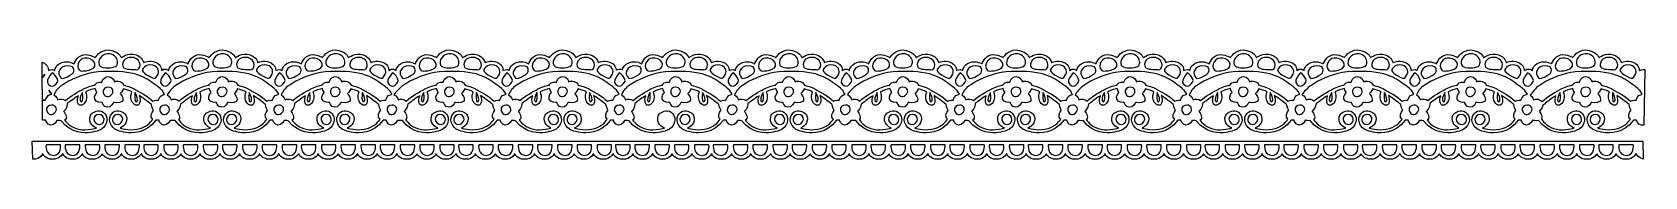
# Model space of a CAD drawing. Header units: centimetres. Extents: x -11.2 to 11.2, y -0.8 to 0.8.
import ezdxf

# ---------------------------------------------------------------- set-up
doc = ezdxf.new("R2010")
doc.units = ezdxf.units.CM
doc.header["$MEASUREMENT"] = 0
doc.layers.add('Camada 1', color=7, linetype='Continuous')

msp = doc.modelspace()

# ---------------------------------------------------------------- linework, layer by layer
at = {"layer": 'Camada 1'}
for points, knots in [([(11.17308, -0.28474), (11.17308, -0.28474), (11.18771, 0.48734), (11.18771, 0.48734), (11.18771, 0.48734), (11.18771, 0.48734), (11.16506, 0.48776), (11.16506, 0.48776), (11.16506, 0.48776), (11.13678, 0.49017), (11.11119, 0.47416), (11.11119, 0.47416), (11.11119, 0.47416), (11.11119, 0.47416), (11.11735, 0.5552), (11.02393, 0.59259), (11.02393, 0.59259), (10.9385, 0.6268), (10.8619, 0.58637), (10.8619, 0.58637), (10.8619, 0.58637), (10.8619, 0.58637), (10.84595, 0.66228), (10.75596, 0.69231), (10.75596, 0.69231), (10.64378, 0.7297), (10.55025, 0.65492), (10.55025, 0.65492), (10.55025, 0.65492), (10.55025, 0.65492), (10.51292, 0.75464), (10.36951, 0.76086), (10.36951, 0.76086), (10.25746, 0.76573), (10.1888, 0.65492), (10.1888, 0.65492), (10.1888, 0.65492), (10.1888, 0.65492), (10.10776, 0.71101), (10.02052, 0.69231), (10.02052, 0.69231), (9.93329, 0.6736), (9.89587, 0.56766), (9.89587, 0.56766), (9.89587, 0.56766), (9.89587, 0.56766), (9.8211, 0.61753), (9.72762, 0.58637), (9.72762, 0.58637), (9.63414, 0.55521), (9.6279, 0.47419), (9.6279, 0.47419), (9.6279, 0.47419), (9.58001, 0.52033), (9.5132, 0.47419), (9.5132, 0.47419), (9.5132, 0.47419), (9.5132, 0.47419), (9.51936, 0.55523), (9.42594, 0.59262), (9.42594, 0.59262), (9.34051, 0.62683), (9.26391, 0.5864), (9.26391, 0.5864), (9.26391, 0.5864), (9.26391, 0.5864), (9.24796, 0.66231), (9.15797, 0.69234), (9.15797, 0.69234), (9.04581, 0.72973), (8.95226, 0.65495), (8.95226, 0.65495), (8.95226, 0.65495), (8.95226, 0.65495), (8.91493, 0.75467), (8.77155, 0.76089), (8.77155, 0.76089), (8.6595, 0.76576), (8.59087, 0.65495), (8.59087, 0.65495), (8.59087, 0.65495), (8.59087, 0.65495), (8.50983, 0.71104), (8.42257, 0.69234), (8.42257, 0.69234), (8.33531, 0.67364), (8.29792, 0.56769), (8.29792, 0.56769), (8.29792, 0.56769), (8.29792, 0.56769), (8.22315, 0.61756), (8.12967, 0.5864), (8.12967, 0.5864), (8.03619, 0.55524), (8.02995, 0.47422), (8.02995, 0.47422), (8.02995, 0.47422), (7.99254, 0.50539), (7.94269, 0.47422), (7.94269, 0.47422), (7.94269, 0.47422), (7.94269, 0.47422), (7.94891, 0.55526), (7.85543, 0.59265), (7.85543, 0.59265), (7.77, 0.62686), (7.6934, 0.58643), (7.6934, 0.58643), (7.6934, 0.58643), (7.6934, 0.58643), (7.67752, 0.66234), (7.58746, 0.69237), (7.58746, 0.69237), (7.47528, 0.72976), (7.3818, 0.65498), (7.3818, 0.65498), (7.3818, 0.65498), (7.3818, 0.65498), (7.34441, 0.7547), (7.20109, 0.76092), (7.20109, 0.76092), (7.08896, 0.76579), (7.02035, 0.65498), (7.02035, 0.65498), (7.02035, 0.65498), (7.02035, 0.65498), (6.93933, 0.71107), (6.8521, 0.69237), (6.8521, 0.69237), (6.76487, 0.67367), (6.7274, 0.56772), (6.7274, 0.56772), (6.7274, 0.56772), (6.7274, 0.56772), (6.6526, 0.61759), (6.5592, 0.58643), (6.5592, 0.58643), (6.46572, 0.55526), (6.45943, 0.47425), (6.45943, 0.47425), (6.45943, 0.47425), (6.41588, 0.52412), (6.35971, 0.47425), (6.35971, 0.47425), (6.35971, 0.47425), (6.35971, 0.47425), (6.36593, 0.55529), (6.27245, 0.59268), (6.27245, 0.59268), (6.18702, 0.62689), (6.11042, 0.58646), (6.11042, 0.58646), (6.11042, 0.58646), (6.11042, 0.58646), (6.09454, 0.66237), (6.00448, 0.6924), (6.00448, 0.6924), (5.89232, 0.72979), (5.79885, 0.65501), (5.79885, 0.65501), (5.79885, 0.65501), (5.79885, 0.65501), (5.76146, 0.75473), (5.61811, 0.76095), (5.61811, 0.76095), (5.50606, 0.76582), (5.43737, 0.65501), (5.43737, 0.65501), (5.43737, 0.65501), (5.43737, 0.65501), (5.35635, 0.7111), (5.26912, 0.6924), (5.26912, 0.6924), (5.18189, 0.6737), (5.14447, 0.56775), (5.14447, 0.56775), (5.14447, 0.56775), (5.14447, 0.56775), (5.0697, 0.61762), (4.97622, 0.58646), (4.97622, 0.58646), (4.88274, 0.5553), (4.8765, 0.47428), (4.8765, 0.47428), (4.8765, 0.47428), (4.83911, 0.50545), (4.78924, 0.47428), (4.78924, 0.47428), (4.78924, 0.47428), (4.78924, 0.47428), (4.79546, 0.55532), (4.70198, 0.59271), (4.70198, 0.59271), (4.61655, 0.62692), (4.53995, 0.58649), (4.53995, 0.58649), (4.53995, 0.58649), (4.53995, 0.58649), (4.524, 0.6624), (4.43396, 0.69243), (4.43396, 0.69243), (4.32178, 0.72982), (4.2283, 0.65504), (4.2283, 0.65504), (4.2283, 0.65504), (4.2283, 0.65504), (4.19091, 0.75476), (4.04759, 0.76098), (4.04759, 0.76098), (3.93554, 0.76585), (3.86685, 0.65504), (3.86685, 0.65504), (3.86685, 0.65504), (3.86685, 0.65504), (3.78581, 0.71113), (3.6986, 0.69243), (3.6986, 0.69243), (3.61134, 0.67372), (3.57395, 0.56778), (3.57395, 0.56778), (3.57395, 0.56778), (3.57395, 0.56778), (3.49918, 0.61765), (3.4057, 0.58649), (3.4057, 0.58649), (3.31222, 0.55533), (3.30598, 0.47431), (3.30598, 0.47431), (3.30598, 0.47431), (3.25629, 0.52424), (3.20623, 0.47431), (3.20623, 0.47431), (3.20623, 0.47431), (3.20623, 0.47431), (3.21247, 0.55535), (3.119, 0.59274), (3.119, 0.59274), (3.03357, 0.62695), (2.95697, 0.58652), (2.95697, 0.58652), (2.95697, 0.58652), (2.95697, 0.58652), (2.94107, 0.66243), (2.851, 0.69246), (2.851, 0.69246), (2.73884, 0.72985), (2.64537, 0.65507), (2.64537, 0.65507), (2.64537, 0.65507), (2.64537, 0.65507), (2.60798, 0.75479), (2.46463, 0.76101), (2.46463, 0.76101), (2.35253, 0.76588), (2.28392, 0.65507), (2.28392, 0.65507), (2.28392, 0.65507), (2.28392, 0.65507), (2.20288, 0.71116), (2.11564, 0.69246), (2.11564, 0.69246), (2.02833, 0.67375), (1.99094, 0.56781), (1.99094, 0.56781), (1.99094, 0.56781), (1.99094, 0.56781), (1.91617, 0.61768), (1.82269, 0.58652), (1.82269, 0.58652), (1.72921, 0.55536), (1.72302, 0.47434), (1.72302, 0.47434), (1.72302, 0.47434), (1.68558, 0.50551), (1.63571, 0.47434), (1.63571, 0.47434), (1.63571, 0.47434), (1.63571, 0.47434), (1.64193, 0.55538), (1.54845, 0.59277), (1.54845, 0.59277), (1.46302, 0.62698), (1.38642, 0.58655), (1.38642, 0.58655), (1.38642, 0.58655), (1.38642, 0.58655), (1.37054, 0.66246), (1.28048, 0.69249), (1.28048, 0.69249), (1.16832, 0.72988), (1.07485, 0.6551), (1.07485, 0.6551), (1.07485, 0.6551), (1.07485, 0.6551), (1.03744, 0.75482), (0.89411, 0.76104), (0.89411, 0.76104), (0.78206, 0.76591), (0.71337, 0.6551), (0.71337, 0.6551), (0.71337, 0.6551), (0.71337, 0.6551), (0.63235, 0.71119), (0.54512, 0.69249), (0.54512, 0.69249), (0.45789, 0.67379), (0.42047, 0.56784), (0.42047, 0.56784), (0.42047, 0.56784), (0.42047, 0.56784), (0.3457, 0.61771), (0.25222, 0.58655), (0.25222, 0.58655), (0.15874, 0.55539), (0.1525, 0.47437), (0.1525, 0.47437), (0.1525, 0.47437), (0.1089, 0.52424), (0.05278, 0.47437), (0.05278, 0.47437), (0.05278, 0.47437), (0.05278, 0.47437), (0.059, 0.55541), (-0.03448, 0.5928), (-0.03448, 0.5928), (-0.11991, 0.62701), (-0.19651, 0.58658), (-0.19651, 0.58658), (-0.19651, 0.58658), (-0.19651, 0.58658), (-0.21246, 0.66249), (-0.30245, 0.69252), (-0.30245, 0.69252), (-0.41469, 0.72991), (-0.50816, 0.65513), (-0.50816, 0.65513), (-0.50816, 0.65513), (-0.50816, 0.65513), (-0.54555, 0.75485), (-0.6889, 0.76107), (-0.6889, 0.76107), (-0.80095, 0.76594), (-0.86961, 0.65513), (-0.86961, 0.65513), (-0.86961, 0.65513), (-0.86961, 0.65513), (-0.95065, 0.71122), (-1.03789, 0.69252), (-1.03789, 0.69252), (-1.12512, 0.67381), (-1.16251, 0.56787), (-1.16251, 0.56787), (-1.16251, 0.56787), (-1.16251, 0.56787), (-1.23731, 0.61774), (-1.33079, 0.58658), (-1.33079, 0.58658), (-1.42427, 0.55542), (-1.43051, 0.4744), (-1.43051, 0.4744), (-1.43051, 0.4744), (-1.4679, 0.50557), (-1.51777, 0.4744), (-1.51777, 0.4744), (-1.51777, 0.4744), (-1.51777, 0.4744), (-1.51153, 0.55544), (-1.605, 0.59283), (-1.605, 0.59283), (-1.69043, 0.62704), (-1.76703, 0.58661), (-1.76703, 0.58661), (-1.76703, 0.58661), (-1.76703, 0.58661), (-1.78298, 0.66252), (-1.873, 0.69255), (-1.873, 0.69255), (-1.98516, 0.72994), (-2.07863, 0.65516), (-2.07863, 0.65516), (-2.07863, 0.65516), (-2.07863, 0.65516), (-2.11602, 0.75488), (-2.25937, 0.7611), (-2.25937, 0.7611), (-2.37147, 0.76597), (-2.44008, 0.65516), (-2.44008, 0.65516), (-2.44008, 0.65516), (-2.44008, 0.65516), (-2.52115, 0.71125), (-2.60836, 0.69255), (-2.60836, 0.69255), (-2.69559, 0.67384), (-2.73306, 0.5679), (-2.73306, 0.5679), (-2.73306, 0.5679), (-2.73306, 0.5679), (-2.80783, 0.61777), (-2.90131, 0.58661), (-2.90131, 0.58661), (-2.9741, 0.56232), (-2.99389, 0.508), (-2.99913, 0.48506), (-2.99913, 0.48506), (-3.02874, 0.49858), (-3.06543, 0.4913), (-3.08586, 0.48527), (-3.08586, 0.48527), (-3.08777, 0.50855), (-3.10015, 0.56377), (-3.1728, 0.59282), (-3.1728, 0.59282), (-3.25823, 0.62703), (-3.33483, 0.5866), (-3.33483, 0.5866), (-3.33483, 0.5866), (-3.33483, 0.5866), (-3.35078, 0.66251), (-3.44082, 0.69254), (-3.44082, 0.69254), (-3.55295, 0.72993), (-3.64643, 0.65515), (-3.64643, 0.65515), (-3.64643, 0.65515), (-3.64643, 0.65515), (-3.68382, 0.75487), (-3.82719, 0.76109), (-3.82719, 0.76109), (-3.93927, 0.76596), (-4.00793, 0.65515), (-4.00793, 0.65515), (-4.00793, 0.65515), (-4.00793, 0.65515), (-4.08897, 0.71124), (-4.17621, 0.69254), (-4.17621, 0.69254), (-4.26345, 0.67384), (-4.30083, 0.56789), (-4.30083, 0.56789), (-4.30083, 0.56789), (-4.30083, 0.56789), (-4.3756, 0.61776), (-4.46908, 0.5866), (-4.46908, 0.5866), (-4.5625, 0.55543), (-4.56883, 0.47442), (-4.56883, 0.47442), (-4.56883, 0.47442), (-4.60616, 0.50559), (-4.65609, 0.47442), (-4.65609, 0.47442), (-4.65609, 0.47442), (-4.65609, 0.47442), (-4.64982, 0.55546), (-4.74335, 0.59285), (-4.74335, 0.59285), (-4.82876, 0.62706), (-4.90535, 0.58663), (-4.90535, 0.58663), (-4.90535, 0.58663), (-4.90535, 0.58663), (-4.9213, 0.66254), (-5.01132, 0.69257), (-5.01132, 0.69257), (-5.12345, 0.72996), (-5.21693, 0.65518), (-5.21693, 0.65518), (-5.21693, 0.65518), (-5.21693, 0.65518), (-5.25434, 0.7549), (-5.39769, 0.76112), (-5.39769, 0.76112), (-5.50991, 0.76568), (-5.57854, 0.65487), (-5.57854, 0.65487), (-5.57854, 0.65487), (-5.57854, 0.65487), (-5.65958, 0.71096), (-5.74684, 0.69226), (-5.74684, 0.69226), (-5.8341, 0.67355), (-5.87146, 0.56761), (-5.87146, 0.56761), (-5.87146, 0.56761), (-5.87146, 0.56761), (-5.94623, 0.61748), (-6.03971, 0.58632), (-6.03971, 0.58632), (-6.13319, 0.55516), (-6.13946, 0.47414), (-6.13946, 0.47414), (-6.13946, 0.47414), (-6.18306, 0.52401), (-6.23913, 0.47414), (-6.23913, 0.47414), (-6.23913, 0.47414), (-6.23913, 0.47414), (-6.23291, 0.55518), (-6.32639, 0.59257), (-6.32639, 0.59257), (-6.41185, 0.62678), (-6.48847, 0.58635), (-6.48847, 0.58635), (-6.48847, 0.58635), (-6.48847, 0.58635), (-6.50432, 0.66226), (-6.59441, 0.69229), (-6.59441, 0.69229), (-6.70657, 0.72968), (-6.80004, 0.6549), (-6.80004, 0.6549), (-6.80004, 0.6549), (-6.80004, 0.6549), (-6.83743, 0.75462), (-6.98078, 0.76084), (-6.98078, 0.76084), (-7.09286, 0.76571), (-7.16154, 0.6549), (-7.16154, 0.6549), (-7.16154, 0.6549), (-7.16154, 0.6549), (-7.24256, 0.71099), (-7.32976, 0.69229), (-7.32976, 0.69229), (-7.41699, 0.67358), (-7.45443, 0.56764), (-7.45443, 0.56764), (-7.45443, 0.56764), (-7.45443, 0.56764), (-7.52923, 0.61751), (-7.62268, 0.58635), (-7.62268, 0.58635), (-7.71616, 0.55518), (-7.72238, 0.47417), (-7.72238, 0.47417), (-7.72238, 0.47417), (-7.75982, 0.50534), (-7.80964, 0.47417), (-7.80964, 0.47417), (-7.80964, 0.47417), (-7.80964, 0.47417), (-7.80345, 0.55521), (-7.89687, 0.5926), (-7.89687, 0.5926), (-7.98236, 0.62681), (-8.05895, 0.58638), (-8.05895, 0.58638), (-8.05895, 0.58638), (-8.05895, 0.58638), (-8.0748, 0.66229), (-8.16489, 0.69232), (-8.16489, 0.69232), (-8.27707, 0.72971), (-8.3705, 0.65493), (-8.3705, 0.65493), (-8.3705, 0.65493), (-8.3705, 0.65493), (-8.40794, 0.75465), (-8.55124, 0.76087), (-8.55124, 0.76087), (-8.6634, 0.76574), (-8.732, 0.65493), (-8.732, 0.65493), (-8.732, 0.65493), (-8.732, 0.65493), (-8.81299, 0.71102), (-8.9003, 0.69232), (-8.9003, 0.69232), (-8.98753, 0.67361), (-9.02489, 0.56767), (-9.02489, 0.56767), (-9.02489, 0.56767), (-9.02489, 0.56767), (-9.09969, 0.61754), (-9.19317, 0.58638), (-9.19317, 0.58638), (-9.28665, 0.55522), (-9.29292, 0.4742), (-9.29292, 0.4742), (-9.29292, 0.4742), (-9.34258, 0.52413), (-9.39262, 0.4742), (-9.39262, 0.4742), (-9.39262, 0.4742), (-9.39262, 0.4742), (-9.38643, 0.55524), (-9.47988, 0.59263), (-9.47988, 0.59263), (-9.56531, 0.62684), (-9.64196, 0.58641), (-9.64196, 0.58641), (-9.64196, 0.58641), (-9.64196, 0.58641), (-9.65781, 0.66232), (-9.74785, 0.69235), (-9.74785, 0.69235), (-9.86009, 0.72974), (-9.95354, 0.65496), (-9.95354, 0.65496), (-9.95354, 0.65496), (-9.95354, 0.65496), (-9.99098, 0.75468), (-10.13428, 0.7609), (-10.13428, 0.7609), (-10.24632, 0.76568), (-10.31501, 0.65487), (-10.31501, 0.65487), (-10.31501, 0.65487), (-10.31501, 0.65487), (-10.39603, 0.71096), (-10.48326, 0.69226), (-10.48326, 0.69226), (-10.57055, 0.67355), (-10.60793, 0.56761), (-10.60793, 0.56761), (-10.60793, 0.56761), (-10.60793, 0.56761), (-10.68267, 0.61748), (-10.77618, 0.58632), (-10.77618, 0.58632), (-10.86966, 0.55515), (-10.87588, 0.47414), (-10.87588, 0.47414), (-10.87588, 0.47414), (-10.91332, 0.50531), (-10.96311, 0.47414), (-10.96311, 0.47414), (-10.96311, 0.47414), (-10.96311, 0.47414), (-10.95691, 0.55518), (-11.05039, 0.59256), (-11.05039, 0.59256), (-11.05039, 0.59256), (-11.04843, 0.37433), (-11.04843, 0.37433), (-11.04843, 0.37433), (-11.0357, 0.3837), (-11.02435, 0.40164), (-11.01306, 0.42431), (-11.01306, 0.42431), (-11.02438, 0.40164), (-11.03571, 0.3837), (-11.04843, 0.37433), (-11.04843, 0.37433), (-11.04843, 0.37433), (-11.04563, 0.06133), (-11.04563, 0.06133), (-11.04563, 0.06133), (-11.02497, 0.06424), (-11.00676, 0.06284), (-11.00676, 0.06284), (-11.00676, 0.06284), (-10.99454, 0.12428), (-10.94588, 0.14057), (-10.92072, 0.14364), (-10.92072, 0.14364), (-10.92072, 0.14364), (-10.95694, 0.19997), (-10.95694, 0.19997), (-10.95694, 0.19997), (-10.95694, 0.19997), (-10.92072, 0.14364), (-10.92072, 0.14364), (-10.92072, 0.14364), (-10.94591, 0.14057), (-10.99457, 0.1243), (-11.00676, 0.06284), (-11.00676, 0.06284), (-11.00676, 0.06284), (-11.02496, 0.06427), (-11.04563, 0.06133), (-11.04563, 0.06133), (-11.04563, 0.06133), (-11.04317, -0.21545), (-11.04317, -0.21545), (-11.04317, -0.21545), (-11.02052, -0.21886), (-11.00057, -0.21759), (-11.00057, -0.21759), (-11.00057, -0.21759), (-11.00057, -0.21759), (-10.98808, -0.2799), (-10.93202, -0.28614), (-10.93202, -0.28614), (-10.8759, -0.29238), (-10.84476, -0.21759), (-10.84476, -0.21759), (-10.84476, -0.21759), (-10.84476, -0.21759), (-10.81785, -0.22375), (-10.78787, -0.22304), (-10.78787, -0.22304), (-10.64597, -0.40886), (-10.45473, -0.39999), (-10.37734, -0.38586), (-10.37734, -0.38586), (-10.30879, -0.37337), (-10.19663, -0.36094), (-10.15919, -0.25497), (-10.15919, -0.25497), (-10.12183, -0.14903), (-10.21531, -0.07426), (-10.27767, -0.08672), (-10.27767, -0.08672), (-10.33998, -0.09921), (-10.3852, -0.12315), (-10.38983, -0.19269), (-10.38983, -0.19269), (-10.39605, -0.28614), (-10.29635, -0.32355), (-10.29635, -0.32355), (-10.29635, -0.32355), (-10.29635, -0.32355), (-10.42724, -0.36715), (-10.53942, -0.34223), (-10.53942, -0.34223), (-10.64433, -0.31892), (-10.70545, -0.26074), (-10.73923, -0.21317), (-10.73923, -0.21317), (-10.73463, -0.21095), (-10.73023, -0.20835), (-10.72634, -0.20513), (-10.72634, -0.20513), (-10.68898, -0.17396), (-10.75126, -0.09295), (-10.75126, -0.09295), (-10.75126, -0.09295), (-10.75126, -0.09295), (-10.69519, -0.0431), (-10.70144, 0.01299), (-10.70144, 0.01299), (-10.70152, 0.01355), (-10.70165, 0.01394), (-10.70176, 0.01445), (-10.70176, 0.01445), (-10.66967, 0.04086), (-10.61469, 0.08335), (-10.54743, 0.12415), (-10.54743, 0.12415), (-10.56045, 0.09042), (-10.56558, 0.05001), (-10.55402, 0.01922), (-10.55402, 0.01922), (-10.53531, -0.03063), (-10.46676, -0.012), (-10.44181, 0.05661), (-10.44181, 0.05661), (-10.42414, 0.10527), (-10.43784, 0.15382), (-10.44731, 0.17797), (-10.44731, 0.17797), (-10.40461, 0.19779), (-10.35957, 0.21446), (-10.31422, 0.22493), (-10.31422, 0.22493), (-10.30562, 0.19551), (-10.29012, 0.16879), (-10.29012, 0.16879), (-10.29012, 0.16879), (-10.29012, 0.16879), (-10.33375, 0.12516), (-10.32131, 0.07531), (-10.32131, 0.07531), (-10.30882, 0.02544), (-10.21534, 0.03171), (-10.21534, 0.03171), (-10.21534, 0.03171), (-10.21534, 0.03171), (-10.20285, -0.0306), (-10.14681, -0.03687), (-10.14681, -0.03687), (-10.09069, -0.04309), (-10.05955, 0.03171), (-10.05955, 0.03171), (-10.05955, 0.03171), (-10.05955, 0.03171), (-9.97851, 0.013), (-9.94107, 0.04417), (-9.94107, 0.04417), (-9.90374, 0.07534), (-9.96602, 0.15633), (-9.96602, 0.15633), (-9.96602, 0.15633), (-9.96602, 0.15633), (-9.93477, 0.18408), (-9.92157, 0.22155), (-9.92157, 0.22155), (-9.88159, 0.21115), (-9.84222, 0.19607), (-9.80452, 0.17869), (-9.80452, 0.17869), (-9.81397, 0.1548), (-9.82815, 0.10577), (-9.81021, 0.05664), (-9.81021, 0.05664), (-9.78531, -0.01197), (-9.71676, -0.03059), (-9.69803, 0.01925), (-9.69803, 0.01925), (-9.68631, 0.0506), (-9.69176, 0.09175), (-9.70523, 0.1258), (-9.70523, 0.1258), (-9.62556, 0.07775), (-9.56265, 0.02698), (-9.53412, 0.00272), (-9.53412, 0.00272), (-9.53129, -0.03504), (-9.50488, -0.08047), (-9.50488, -0.08047), (-9.50488, -0.08047), (-9.50488, -0.08047), (-9.54851, -0.12407), (-9.53605, -0.17395), (-9.53605, -0.17395), (-9.53309, -0.1858), (-9.52549, -0.19443), (-9.51568, -0.20081), (-9.51568, -0.20081), (-9.54571, -0.24984), (-9.60863, -0.31609), (-9.7355, -0.34223), (-9.7355, -0.34223), (-9.84805, -0.36543), (-9.96997, -0.32355), (-9.96997, -0.32355), (-9.96997, -0.32355), (-9.96997, -0.32355), (-9.87027, -0.28614), (-9.87649, -0.19269), (-9.87649, -0.19269), (-9.88109, -0.12316), (-9.92631, -0.09921), (-9.98867, -0.08672), (-9.98867, -0.08672), (-10.05098, -0.07426), (-10.14448, -0.14903), (-10.10712, -0.25497), (-10.10712, -0.25497), (-10.06968, -0.36094), (-9.95752, -0.3734), (-9.88897, -0.38586), (-9.88897, -0.38586), (-9.81052, -0.40017), (-9.61521, -0.40904), (-9.47275, -0.21544), (-9.47275, -0.21544), (-9.45008, -0.21885), (-9.43015, -0.21758), (-9.43015, -0.21758), (-9.43015, -0.21758), (-9.43015, -0.21758), (-9.41766, -0.27989), (-9.3616, -0.28613), (-9.3616, -0.28613), (-9.30548, -0.29237), (-9.27437, -0.21758), (-9.27437, -0.21758), (-9.27437, -0.21758), (-9.27437, -0.21758), (-9.23989, -0.22549), (-9.20555, -0.2224), (-9.20555, -0.2224), (-9.0636, -0.40893), (-8.87202, -0.40001), (-8.79449, -0.38589), (-8.79449, -0.38589), (-8.72588, -0.3734), (-8.6137, -0.36097), (-8.57637, -0.255), (-8.57637, -0.255), (-8.5389, -0.14906), (-8.63238, -0.07429), (-8.69474, -0.08675), (-8.69474, -0.08675), (-8.75705, -0.09924), (-8.80229, -0.12318), (-8.80692, -0.19272), (-8.80692, -0.19272), (-8.81311, -0.28617), (-8.71344, -0.32358), (-8.71344, -0.32358), (-8.71344, -0.32358), (-8.71344, -0.32358), (-8.8443, -0.36718), (-8.95649, -0.34226), (-8.95649, -0.34226), (-9.06518, -0.31813), (-9.12696, -0.25646), (-9.15993, -0.20804), (-9.15993, -0.20804), (-9.15858, -0.20709), (-9.15718, -0.20627), (-9.15591, -0.20518), (-9.15591, -0.20518), (-9.11855, -0.17401), (-9.18083, -0.093), (-9.18083, -0.093), (-9.18083, -0.093), (-9.18083, -0.093), (-9.13035, -0.04802), (-9.13061, 0.00455), (-9.13061, 0.00455), (-9.10145, 0.02926), (-9.04094, 0.07768), (-8.96456, 0.12412), (-8.96456, 0.12412), (-8.9775, 0.09039), (-8.98263, 0.04998), (-8.9711, 0.01919), (-8.9711, 0.01919), (-8.95237, -0.03066), (-8.88384, -0.01203), (-8.85892, 0.05658), (-8.85892, 0.05658), (-8.84119, 0.10524), (-8.85492, 0.15379), (-8.86434, 0.17794), (-8.86434, 0.17794), (-8.82166, 0.19776), (-8.77671, 0.21443), (-8.73125, 0.2249), (-8.73125, 0.2249), (-8.72268, 0.19548), (-8.70723, 0.16876), (-8.70723, 0.16876), (-8.70723, 0.16876), (-8.70723, 0.16876), (-8.75083, 0.12513), (-8.73835, 0.07528), (-8.73835, 0.07528), (-8.72586, 0.02541), (-8.63238, 0.03168), (-8.63238, 0.03168), (-8.63238, 0.03168), (-8.63238, 0.03168), (-8.61997, -0.03063), (-8.56385, -0.0369), (-8.56385, -0.0369), (-8.50773, -0.04312), (-8.47662, 0.03168), (-8.47662, 0.03168), (-8.47662, 0.03168), (-8.47662, 0.03168), (-8.3956, 0.01297), (-8.35822, 0.04414), (-8.35822, 0.04414), (-8.32081, 0.07531), (-8.38314, 0.1563), (-8.38314, 0.1563), (-8.38314, 0.1563), (-8.38314, 0.1563), (-8.35189, 0.18405), (-8.33864, 0.22152), (-8.33864, 0.22152), (-8.29871, 0.21112), (-8.25932, 0.19604), (-8.22159, 0.17866), (-8.22159, 0.17866), (-8.23106, 0.15477), (-8.24524, 0.10574), (-8.22733, 0.05661), (-8.22733, 0.05661), (-8.20238, -0.012), (-8.13383, -0.03062), (-8.11512, 0.01922), (-8.11512, 0.01922), (-8.10337, 0.05057), (-8.1089, 0.09172), (-8.12237, 0.12577), (-8.12237, 0.12577), (-8.04262, 0.07772), (-7.97968, 0.02695), (-7.95121, 0.00269), (-7.95121, 0.00269), (-7.94838, -0.03507), (-7.92197, -0.0805), (-7.92197, -0.0805), (-7.92197, -0.0805), (-7.92197, -0.0805), (-7.9656, -0.1241), (-7.95311, -0.17398), (-7.95311, -0.17398), (-7.95015, -0.18583), (-7.94253, -0.19446), (-7.93274, -0.20084), (-7.93274, -0.20084), (-7.96282, -0.24987), (-8.02571, -0.31612), (-8.15253, -0.34226), (-8.15253, -0.34226), (-8.26514, -0.36546), (-8.38706, -0.32358), (-8.38706, -0.32358), (-8.38706, -0.32358), (-8.38706, -0.32358), (-8.28731, -0.28617), (-8.29353, -0.19272), (-8.29353, -0.19272), (-8.29824, -0.12319), (-8.34343, -0.09924), (-8.40574, -0.08675), (-8.40574, -0.08675), (-8.46802, -0.07429), (-8.56155, -0.14906), (-8.52414, -0.255), (-8.52414, -0.255), (-8.48675, -0.36097), (-8.37454, -0.37343), (-8.30599, -0.38589), (-8.30599, -0.38589), (-8.22757, -0.4002), (-8.03223, -0.40907), (-7.8898, -0.21547), (-7.8898, -0.21547), (-7.86713, -0.21888), (-7.84712, -0.21761), (-7.84712, -0.21761), (-7.84712, -0.21761), (-7.84712, -0.21761), (-7.83471, -0.27992), (-7.77859, -0.28616), (-7.77859, -0.28616), (-7.72247, -0.2924), (-7.69136, -0.21761), (-7.69136, -0.21761), (-7.69136, -0.21761), (-7.69136, -0.21761), (-7.66445, -0.22377), (-7.63447, -0.22306), (-7.63447, -0.22306), (-7.49255, -0.40888), (-7.30139, -0.40001), (-7.22394, -0.38588), (-7.22394, -0.38588), (-7.15536, -0.37339), (-7.04318, -0.36096), (-7.00584, -0.25499), (-7.00584, -0.25499), (-6.96837, -0.14905), (-7.06188, -0.07428), (-7.12421, -0.08674), (-7.12421, -0.08674), (-7.18652, -0.09923), (-7.23174, -0.12317), (-7.23639, -0.19271), (-7.23639, -0.19271), (-7.24263, -0.28616), (-7.14291, -0.32357), (-7.14291, -0.32357), (-7.14291, -0.32357), (-7.14291, -0.32357), (-7.2738, -0.36717), (-7.38593, -0.34225), (-7.38593, -0.34225), (-7.49086, -0.31894), (-7.55198, -0.26076), (-7.58588, -0.21319), (-7.58588, -0.21319), (-7.58117, -0.21097), (-7.5768, -0.20837), (-7.57294, -0.20515), (-7.57294, -0.20515), (-7.53555, -0.17398), (-7.59789, -0.09297), (-7.59789, -0.09297), (-7.59789, -0.09297), (-7.59789, -0.09297), (-7.54177, -0.04312), (-7.54796, 0.01297), (-7.54796, 0.01297), (-7.54804, 0.01353), (-7.54822, 0.01392), (-7.5483, 0.01443), (-7.5483, 0.01443), (-7.51618, 0.04084), (-7.46123, 0.08333), (-7.39405, 0.12413), (-7.39405, 0.12413), (-7.40699, 0.0904), (-7.41212, 0.04999), (-7.40059, 0.0192), (-7.40059, 0.0192), (-7.38186, -0.03065), (-7.31336, -0.01202), (-7.28841, 0.05659), (-7.28841, 0.05659), (-7.27068, 0.10525), (-7.28441, 0.1538), (-7.29383, 0.17795), (-7.29383, 0.17795), (-7.25113, 0.19777), (-7.2062, 0.21444), (-7.16074, 0.22491), (-7.16074, 0.22491), (-7.15217, 0.19549), (-7.13672, 0.16877), (-7.13672, 0.16877), (-7.13672, 0.16877), (-7.13672, 0.16877), (-7.18032, 0.12514), (-7.16786, 0.07529), (-7.16786, 0.07529), (-7.15537, 0.02542), (-7.06189, 0.03169), (-7.06189, 0.03169), (-7.06189, 0.03169), (-7.06189, 0.03169), (-7.04948, -0.03062), (-6.99336, -0.03689), (-6.99336, -0.03689), (-6.93724, -0.04311), (-6.90613, 0.03169), (-6.90613, 0.03169), (-6.90613, 0.03169), (-6.90613, 0.03169), (-6.82506, 0.01298), (-6.7877, 0.04415), (-6.7877, 0.04415), (-6.75029, 0.07532), (-6.81262, 0.15631), (-6.81262, 0.15631), (-6.81262, 0.15631), (-6.81262, 0.15631), (-6.78137, 0.18406), (-6.76812, 0.22153), (-6.76812, 0.22153), (-6.72814, 0.21113), (-6.6888, 0.19605), (-6.65107, 0.17867), (-6.65107, 0.17867), (-6.66054, 0.15478), (-6.67472, 0.10575), (-6.65676, 0.05662), (-6.65676, 0.05662), (-6.63186, -0.01199), (-6.56331, -0.03061), (-6.54463, 0.01923), (-6.54463, 0.01923), (-6.53288, 0.05058), (-6.53839, 0.09173), (-6.55185, 0.12578), (-6.55185, 0.12578), (-6.4721, 0.07773), (-6.40919, 0.02696), (-6.38064, 0.0027), (-6.38064, 0.0027), (-6.37786, -0.03506), (-6.3514, -0.08049), (-6.3514, -0.08049), (-6.3514, -0.08049), (-6.3514, -0.08049), (-6.39503, -0.12409), (-6.38259, -0.17397), (-6.38259, -0.17397), (-6.37963, -0.18582), (-6.37201, -0.19445), (-6.36222, -0.20083), (-6.36222, -0.20083), (-6.3923, -0.24986), (-6.45519, -0.31611), (-6.58201, -0.34225), (-6.58201, -0.34225), (-6.69462, -0.36545), (-6.81651, -0.32357), (-6.81651, -0.32357), (-6.81651, -0.32357), (-6.81651, -0.32357), (-6.71676, -0.28616), (-6.72301, -0.19271), (-6.72301, -0.19271), (-6.72767, -0.12318), (-6.77291, -0.09923), (-6.83517, -0.08674), (-6.83517, -0.08674), (-6.89751, -0.07428), (-6.99104, -0.14905), (-6.95365, -0.25499), (-6.95365, -0.25499), (-6.91626, -0.36096), (-6.80405, -0.37342), (-6.7355, -0.38588), (-6.7355, -0.38588), (-6.65705, -0.40019), (-6.46174, -0.40906), (-6.31931, -0.21546), (-6.31931, -0.21546), (-6.29664, -0.21887), (-6.27666, -0.2176), (-6.27666, -0.2176), (-6.27666, -0.2176), (-6.27666, -0.2176), (-6.2642, -0.27991), (-6.20813, -0.28615), (-6.20813, -0.28615), (-6.15201, -0.29239), (-6.12087, -0.2176), (-6.12087, -0.2176), (-6.12087, -0.2176), (-6.12087, -0.2176), (-6.08642, -0.22551), (-6.05205, -0.22242), (-6.05205, -0.22242), (-5.9101, -0.40895), (-5.71849, -0.40003), (-5.64097, -0.38591), (-5.64097, -0.38591), (-5.57244, -0.37342), (-5.46026, -0.36099), (-5.42285, -0.25502), (-5.42285, -0.25502), (-5.38544, -0.14908), (-5.47894, -0.07431), (-5.54122, -0.08677), (-5.54122, -0.08677), (-5.60356, -0.09926), (-5.6488, -0.1232), (-5.65343, -0.19274), (-5.65343, -0.19274), (-5.6597, -0.28619), (-5.55995, -0.3236), (-5.55995, -0.3236), (-5.55995, -0.3236), (-5.55995, -0.3236), (-5.69081, -0.3672), (-5.803, -0.34228), (-5.803, -0.34228), (-5.91169, -0.31815), (-5.97347, -0.25648), (-6.00649, -0.20806), (-6.00649, -0.20806), (-6.00511, -0.20711), (-6.00371, -0.20629), (-6.00242, -0.2052), (-6.00242, -0.2052), (-5.96506, -0.17403), (-6.02737, -0.09302), (-6.02737, -0.09302), (-6.02737, -0.09302), (-6.02737, -0.09302), (-5.97681, -0.04804), (-5.9771, 0.00453), (-5.9771, 0.00453), (-5.94797, 0.02924), (-5.88749, 0.07766), (-5.81107, 0.1241), (-5.81107, 0.1241), (-5.82406, 0.09037), (-5.82917, 0.04996), (-5.81761, 0.01917), (-5.81761, 0.01917), (-5.79888, -0.03068), (-5.73038, -0.01205), (-5.70543, 0.05656), (-5.70543, 0.05656), (-5.68776, 0.10522), (-5.70141, 0.15377), (-5.71085, 0.17792), (-5.71085, 0.17792), (-5.66815, 0.19774), (-5.62319, 0.21441), (-5.57779, 0.22488), (-5.57779, 0.22488), (-5.56922, 0.19546), (-5.55371, 0.16874), (-5.55371, 0.16874), (-5.55371, 0.16874), (-5.55371, 0.16874), (-5.59731, 0.12511), (-5.58488, 0.07526), (-5.58488, 0.07526), (-5.57244, 0.02539), (-5.47894, 0.03166), (-5.47894, 0.03166), (-5.47894, 0.03166), (-5.47894, 0.03166), (-5.4665, -0.03065), (-5.41039, -0.03692), (-5.41039, -0.03692), (-5.3543, -0.04314), (-5.32313, 0.03166), (-5.32313, 0.03166), (-5.32313, 0.03166), (-5.32313, 0.03166), (-5.24214, 0.01295), (-5.20476, 0.04412), (-5.20476, 0.04412), (-5.16729, 0.07529), (-5.22966, 0.15628), (-5.22966, 0.15628), (-5.22966, 0.15628), (-5.22966, 0.15628), (-5.19844, 0.18403), (-5.18521, 0.2215), (-5.18521, 0.2215), (-5.14523, 0.2111), (-5.10586, 0.19602), (-5.06816, 0.17864), (-5.06816, 0.17864), (-5.07758, 0.15475), (-5.09173, 0.10572), (-5.07388, 0.05659), (-5.07388, 0.05659), (-5.04896, -0.01202), (-4.9804, -0.03064), (-4.9617, 0.0192), (-4.9617, 0.0192), (-4.94993, 0.05055), (-4.95543, 0.0917), (-4.96887, 0.12575), (-4.96887, 0.12575), (-4.88918, 0.0777), (-4.82626, 0.02693), (-4.79774, 0.00267), (-4.79774, 0.00267), (-4.79491, -0.03509), (-4.7685, -0.08052), (-4.7685, -0.08052), (-4.7685, -0.08052), (-4.7685, -0.08052), (-4.81213, -0.12412), (-4.79964, -0.174), (-4.79964, -0.174), (-4.79673, -0.18585), (-4.78908, -0.19448), (-4.77929, -0.20086), (-4.77929, -0.20086), (-4.80932, -0.24989), (-4.87224, -0.31614), (-4.99905, -0.34228), (-4.99905, -0.34228), (-5.11163, -0.36548), (-5.23355, -0.3236), (-5.23355, -0.3236), (-5.23355, -0.3236), (-5.23355, -0.3236), (-5.1338, -0.28619), (-5.1401, -0.19274), (-5.1401, -0.19274), (-5.14476, -0.12321), (-5.18992, -0.09926), (-5.25226, -0.08677), (-5.25226, -0.08677), (-5.31457, -0.07431), (-5.40807, -0.14908), (-5.37069, -0.25502), (-5.37069, -0.25502), (-5.33328, -0.36099), (-5.22109, -0.37345), (-5.15257, -0.38591), (-5.15257, -0.38591), (-5.07412, -0.40022), (-4.87883, -0.40909), (-4.73635, -0.21549), (-4.73635, -0.21549), (-4.71368, -0.2189), (-4.69373, -0.21763), (-4.69373, -0.21763), (-4.69373, -0.21763), (-4.69373, -0.21763), (-4.68129, -0.27994), (-4.62518, -0.28618), (-4.62518, -0.28618), (-4.56911, -0.29242), (-4.53792, -0.21763), (-4.53792, -0.21763), (-4.53792, -0.21763), (-4.53792, -0.21763), (-4.51101, -0.22379), (-4.48103, -0.22308), (-4.48103, -0.22308), (-4.33911, -0.4089), (-4.14795, -0.40003), (-4.07053, -0.3859), (-4.07053, -0.3859), (-4.002, -0.37341), (-3.88977, -0.36098), (-3.85241, -0.25501), (-3.85241, -0.25501), (-3.815, -0.14907), (-3.90848, -0.0743), (-3.97078, -0.08676), (-3.97078, -0.08676), (-4.03312, -0.09925), (-4.07836, -0.12319), (-4.08299, -0.19273), (-4.08299, -0.19273), (-4.08923, -0.28618), (-3.98951, -0.32359), (-3.98951, -0.32359), (-3.98951, -0.32359), (-3.98951, -0.32359), (-4.12037, -0.36719), (-4.23256, -0.34227), (-4.23256, -0.34227), (-4.33747, -0.31896), (-4.39861, -0.26078), (-4.43245, -0.21321), (-4.43245, -0.21321), (-4.42779, -0.21099), (-4.4234, -0.20839), (-4.41959, -0.20517), (-4.41959, -0.20517), (-4.38215, -0.174), (-4.44446, -0.09299), (-4.44446, -0.09299), (-4.44446, -0.09299), (-4.44446, -0.09299), (-4.38837, -0.04314), (-4.39461, 0.01295), (-4.39461, 0.01295), (-4.39466, 0.01351), (-4.39485, 0.0139), (-4.3949, 0.01441), (-4.3949, 0.01441), (-4.36278, 0.04082), (-4.30785, 0.08331), (-4.24067, 0.12411), (-4.24067, 0.12411), (-4.25358, 0.09038), (-4.25877, 0.04997), (-4.24718, 0.01918), (-4.24718, 0.01918), (-4.22847, -0.03067), (-4.15995, -0.01204), (-4.135, 0.05657), (-4.135, 0.05657), (-4.11727, 0.10523), (-4.13103, 0.15378), (-4.14045, 0.17793), (-4.14045, 0.17793), (-4.09775, 0.19775), (-4.05279, 0.21442), (-4.00739, 0.22489), (-4.00739, 0.22489), (-3.99879, 0.19547), (-3.98329, 0.16875), (-3.98329, 0.16875), (-3.98329, 0.16875), (-3.98329, 0.16875), (-4.02692, 0.12512), (-4.01446, 0.07527), (-4.01446, 0.07527), (-4.00205, 0.0254), (-3.90852, 0.03167), (-3.90852, 0.03167), (-3.90852, 0.03167), (-3.90852, 0.03167), (-3.89606, -0.03064), (-3.83994, -0.03691), (-3.83994, -0.03691), (-3.78387, -0.04313), (-3.75271, 0.03167), (-3.75271, 0.03167), (-3.75271, 0.03167), (-3.75271, 0.03167), (-3.67167, 0.01296), (-3.63428, 0.04413), (-3.63428, 0.04413), (-3.59687, 0.0753), (-3.65923, 0.15629), (-3.65923, 0.15629), (-3.65923, 0.15629), (-3.65923, 0.15629), (-3.62798, 0.18404), (-3.61473, 0.22151), (-3.61473, 0.22151), (-3.57478, 0.21111), (-3.53538, 0.19603), (-3.49765, 0.17865), (-3.49765, 0.17865), (-3.5071, 0.15476), (-3.52128, 0.10573), (-3.50342, 0.0566), (-3.50342, 0.0566), (-3.4785, -0.01201), (-3.40986, -0.03063), (-3.39124, 0.01921), (-3.39124, 0.01921), (-3.37949, 0.05056), (-3.385, 0.09171), (-3.39844, 0.12576), (-3.39844, 0.12576), (-3.31869, 0.07771), (-3.25578, 0.02694), (-3.22728, 0.00268), (-3.22728, 0.00268), (-3.22445, -0.03508), (-3.19804, -0.08051), (-3.19804, -0.08051), (-3.19804, -0.08051), (-3.19804, -0.08051), (-3.24167, -0.12411), (-3.22918, -0.17399), (-3.22918, -0.17399), (-3.22619, -0.18584), (-3.21862, -0.19447), (-3.20883, -0.20085), (-3.20883, -0.20085), (-3.23886, -0.24988), (-3.30178, -0.31613), (-3.42859, -0.34227), (-3.42859, -0.34227), (-3.5412, -0.36547), (-3.66309, -0.32359), (-3.66309, -0.32359), (-3.66309, -0.32359), (-3.66309, -0.32359), (-3.56334, -0.28618), (-3.56959, -0.19273), (-3.56959, -0.19273), (-3.57427, -0.1232), (-3.61949, -0.09925), (-3.68183, -0.08676), (-3.68183, -0.08676), (-3.74411, -0.0743), (-3.83762, -0.14907), (-3.80023, -0.25501), (-3.80023, -0.25501), (-3.76279, -0.36098), (-3.65063, -0.37344), (-3.58211, -0.3859), (-3.58211, -0.3859), (-3.50366, -0.40021), (-3.30829, -0.40908), (-3.16589, -0.21548), (-3.16589, -0.21548), (-3.14322, -0.21889), (-3.12327, -0.21762), (-3.12327, -0.21762), (-3.12327, -0.21762), (-3.12327, -0.21762), (-3.11081, -0.27993), (-3.05472, -0.28617), (-3.05472, -0.28617), (-2.99863, -0.29241), (-2.96746, -0.21762), (-2.96746, -0.21762), (-2.96746, -0.21762), (-2.96746, -0.21762), (-2.94013, -0.22386), (-2.90989, -0.22307), (-2.90989, -0.22307), (-2.90886, -0.22304), (-2.90785, -0.2231), (-2.90679, -0.22307), (-2.90679, -0.22307), (-2.76487, -0.40889), (-2.57371, -0.40002), (-2.49629, -0.38589), (-2.49629, -0.38589), (-2.42776, -0.3734), (-2.31553, -0.36097), (-2.27817, -0.255), (-2.27817, -0.255), (-2.24076, -0.14906), (-2.33424, -0.07429), (-2.39654, -0.08675), (-2.39654, -0.08675), (-2.45888, -0.09924), (-2.50412, -0.12318), (-2.50875, -0.19272), (-2.50875, -0.19272), (-2.51499, -0.28617), (-2.41527, -0.32358), (-2.41527, -0.32358), (-2.41527, -0.32358), (-2.41527, -0.32358), (-2.54613, -0.36718), (-2.65832, -0.34226), (-2.65832, -0.34226), (-2.76323, -0.31895), (-2.82437, -0.26077), (-2.85821, -0.2132), (-2.85821, -0.2132), (-2.85355, -0.21098), (-2.84916, -0.20838), (-2.84535, -0.20516), (-2.84535, -0.20516), (-2.84535, -0.20516), (-2.84972, -0.20564), (-2.84972, -0.20564), (-2.84972, -0.20564), (-2.84951, -0.20545), (-2.84927, -0.20535), (-2.84908, -0.20516), (-2.84908, -0.20516), (-2.81169, -0.17399), (-2.874, -0.09298), (-2.874, -0.09298), (-2.874, -0.09298), (-2.874, -0.09298), (-2.81788, -0.04313), (-2.82415, 0.01296), (-2.82415, 0.01296), (-2.82428, 0.0141), (-2.82465, 0.01516), (-2.82484, 0.01624), (-2.82484, 0.01624), (-2.7924, 0.0428), (-2.73856, 0.08419), (-2.67281, 0.12411), (-2.67281, 0.12411), (-2.68575, 0.09038), (-2.69093, 0.04997), (-2.67935, 0.01918), (-2.67935, 0.01918), (-2.66067, -0.03067), (-2.59212, -0.01204), (-2.56719, 0.05657), (-2.56719, 0.05657), (-2.54952, 0.10523), (-2.56317, 0.15378), (-2.57264, 0.17793), (-2.57264, 0.17793), (-2.52991, 0.19775), (-2.48498, 0.21442), (-2.43955, 0.22489), (-2.43955, 0.22489), (-2.43098, 0.19547), (-2.41547, 0.16875), (-2.41547, 0.16875), (-2.41547, 0.16875), (-2.41547, 0.16875), (-2.45907, 0.12512), (-2.44664, 0.07527), (-2.44664, 0.07527), (-2.4342, 0.0254), (-2.34075, 0.03167), (-2.34075, 0.03167), (-2.34075, 0.03167), (-2.34075, 0.03167), (-2.32821, -0.03064), (-2.27212, -0.03691), (-2.27212, -0.03691), (-2.21603, -0.04313), (-2.18486, 0.03167), (-2.18486, 0.03167), (-2.18486, 0.03167), (-2.18486, 0.03167), (-2.10384, 0.01296), (-2.06646, 0.04413), (-2.06646, 0.04413), (-2.02905, 0.0753), (-2.09136, 0.15629), (-2.09136, 0.15629), (-2.09136, 0.15629), (-2.09136, 0.15629), (-2.06014, 0.18404), (-2.04691, 0.22151), (-2.04691, 0.22151), (-2.00693, 0.21111), (-1.96756, 0.19603), (-1.92986, 0.17865), (-1.92986, 0.17865), (-1.93925, 0.15476), (-1.95343, 0.10573), (-1.93558, 0.0566), (-1.93558, 0.0566), (-1.91066, -0.01201), (-1.8421, -0.03063), (-1.8234, 0.01921), (-1.8234, 0.01921), (-1.81168, 0.05056), (-1.81718, 0.09171), (-1.83057, 0.12576), (-1.83057, 0.12576), (-1.75088, 0.07771), (-1.68796, 0.02694), (-1.65944, 0.00268), (-1.65944, 0.00268), (-1.65664, -0.03508), (-1.6302, -0.08051), (-1.6302, -0.08051), (-1.6302, -0.08051), (-1.6302, -0.08051), (-1.6738, -0.12411), (-1.66137, -0.17399), (-1.66137, -0.17399), (-1.65843, -0.18584), (-1.65079, -0.19447), (-1.641, -0.20085), (-1.641, -0.20085), (-1.67108, -0.24988), (-1.73395, -0.31613), (-1.86079, -0.34227), (-1.86079, -0.34227), (-1.9734, -0.36547), (-2.09526, -0.32359), (-2.09526, -0.32359), (-2.09526, -0.32359), (-2.09526, -0.32359), (-1.99554, -0.28618), (-2.00178, -0.19273), (-2.00178, -0.19273), (-2.00646, -0.1232), (-2.05165, -0.09925), (-2.11396, -0.08676), (-2.11396, -0.08676), (-2.17627, -0.0743), (-2.26977, -0.14907), (-2.23239, -0.25501), (-2.23239, -0.25501), (-2.19498, -0.36098), (-2.08282, -0.37344), (-2.01427, -0.3859), (-2.01427, -0.3859), (-1.93582, -0.40021), (-1.74053, -0.40908), (-1.59805, -0.21548), (-1.59805, -0.21548), (-1.5754, -0.21889), (-1.55545, -0.21762), (-1.55545, -0.21762), (-1.55545, -0.21762), (-1.55545, -0.21762), (-1.54296, -0.27993), (-1.4869, -0.28617), (-1.4869, -0.28617), (-1.43081, -0.29241), (-1.39964, -0.21762), (-1.39964, -0.21762), (-1.39964, -0.21762), (-1.39964, -0.21762), (-1.37265, -0.22378), (-1.34278, -0.22307), (-1.34278, -0.22307), (-1.20083, -0.40889), (-1.00959, -0.40002), (-0.93223, -0.38589), (-0.93223, -0.38589), (-0.86368, -0.3734), (-0.75152, -0.36097), (-0.71411, -0.255), (-0.71411, -0.255), (-0.67672, -0.14906), (-0.7702, -0.07429), (-0.83254, -0.08675), (-0.83254, -0.08675), (-0.89485, -0.09924), (-0.94004, -0.12318), (-0.94472, -0.19272), (-0.94472, -0.19272), (-0.95094, -0.28617), (-0.85124, -0.32358), (-0.85124, -0.32358), (-0.85124, -0.32358), (-0.85124, -0.32358), (-0.9821, -0.36718), (-1.09429, -0.34226), (-1.09429, -0.34226), (-1.19917, -0.31895), (-1.26034, -0.26077), (-1.29416, -0.2132), (-1.29416, -0.2132), (-1.28948, -0.21098), (-1.28511, -0.20838), (-1.28127, -0.20516), (-1.28127, -0.20516), (-1.24388, -0.17399), (-1.30619, -0.09298), (-1.30619, -0.09298), (-1.30619, -0.09298), (-1.30619, -0.09298), (-1.2501, -0.04313), (-1.25632, 0.01296), (-1.25632, 0.01296), (-1.2564, 0.01352), (-1.25658, 0.01391), (-1.25664, 0.01442), (-1.25664, 0.01442), (-1.22452, 0.04083), (-1.16957, 0.08332), (-1.10233, 0.12412), (-1.10233, 0.12412), (-1.11532, 0.09039), (-1.12051, 0.04998), (-1.10892, 0.01919), (-1.10892, 0.01919), (-1.09016, -0.03066), (-1.02166, -0.01203), (-0.99668, 0.05658), (-0.99668, 0.05658), (-0.97901, 0.10524), (-0.99274, 0.15379), (-1.00213, 0.17794), (-1.00213, 0.17794), (-0.95948, 0.19776), (-0.91447, 0.21443), (-0.86907, 0.2249), (-0.86907, 0.2249), (-0.86055, 0.19548), (-0.84505, 0.16876), (-0.84505, 0.16876), (-0.84505, 0.16876), (-0.84505, 0.16876), (-0.88865, 0.12513), (-0.87622, 0.07528), (-0.87622, 0.07528), (-0.86373, 0.02541), (-0.77025, 0.03168), (-0.77025, 0.03168), (-0.77025, 0.03168), (-0.77025, 0.03168), (-0.75779, -0.03063), (-0.7017, -0.0369), (-0.7017, -0.0369), (-0.64561, -0.04312), (-0.61444, 0.03168), (-0.61444, 0.03168), (-0.61444, 0.03168), (-0.61444, 0.03168), (-0.53342, 0.01297), (-0.49604, 0.04414), (-0.49604, 0.04414), (-0.45866, 0.07531), (-0.52088, 0.1563), (-0.52088, 0.1563), (-0.52088, 0.1563), (-0.52088, 0.1563), (-0.48966, 0.18405), (-0.4764, 0.22152), (-0.4764, 0.22152), (-0.43642, 0.21112), (-0.39708, 0.19604), (-0.35937, 0.17866), (-0.35937, 0.17866), (-0.36882, 0.15477), (-0.383, 0.10574), (-0.36514, 0.05661), (-0.36514, 0.05661), (-0.34014, -0.012), (-0.27166, -0.03062), (-0.2529, 0.01922), (-0.2529, 0.01922), (-0.24115, 0.05057), (-0.24668, 0.09172), (-0.26007, 0.12577), (-0.26007, 0.12577), (-0.18043, 0.07772), (-0.11743, 0.02695), (-0.08891, 0.00269), (-0.08891, 0.00269), (-0.08613, -0.03507), (-0.0597, -0.0805), (-0.0597, -0.0805), (-0.0597, -0.0805), (-0.0597, -0.0805), (-0.1033, -0.1241), (-0.09087, -0.17398), (-0.09087, -0.17398), (-0.08793, -0.18583), (-0.08034, -0.19446), (-0.07047, -0.20084), (-0.07047, -0.20084), (-0.10055, -0.24987), (-0.16342, -0.31612), (-0.29029, -0.34226), (-0.29029, -0.34226), (-0.4029, -0.36546), (-0.52482, -0.32358), (-0.52482, -0.32358), (-0.52482, -0.32358), (-0.52482, -0.32358), (-0.4251, -0.28617), (-0.43134, -0.19272), (-0.43134, -0.19272), (-0.43597, -0.12319), (-0.48121, -0.09924), (-0.54352, -0.08675), (-0.54352, -0.08675), (-0.60583, -0.07429), (-0.69933, -0.14906), (-0.66192, -0.255), (-0.66192, -0.255), (-0.62453, -0.36097), (-0.51238, -0.37343), (-0.44382, -0.38589), (-0.44382, -0.38589), (-0.36537, -0.4002), (-0.17, -0.40907), (-0.0276, -0.21547), (-0.0276, -0.21547), (-0.0049, -0.21888), (0.01508, -0.21761), (0.01508, -0.21761), (0.01508, -0.21761), (0.01508, -0.21761), (0.02754, -0.27992), (0.08363, -0.28616), (0.08363, -0.28616), (0.1397, -0.2924), (0.17086, -0.21761), (0.17086, -0.21761), (0.17086, -0.21761), (0.17086, -0.21761), (0.20534, -0.22552), (0.23968, -0.22243), (0.23968, -0.22243), (0.38168, -0.40896), (0.57319, -0.40004), (0.65074, -0.38592), (0.65074, -0.38592), (0.71932, -0.37343), (0.83148, -0.361), (0.86886, -0.25503), (0.86886, -0.25503), (0.90625, -0.14909), (0.81277, -0.07432), (0.75043, -0.08678), (0.75043, -0.08678), (0.68815, -0.09927), (0.6429, -0.12321), (0.63827, -0.19275), (0.63827, -0.19275), (0.63205, -0.2862), (0.73175, -0.32361), (0.73175, -0.32361), (0.73175, -0.32361), (0.73175, -0.32361), (0.60089, -0.36721), (0.48868, -0.34229), (0.48868, -0.34229), (0.37999, -0.31816), (0.31821, -0.25649), (0.28519, -0.20807), (0.28519, -0.20807), (0.28659, -0.20712), (0.28799, -0.2063), (0.28926, -0.20521), (0.28926, -0.20521), (0.32665, -0.17404), (0.26434, -0.09303), (0.26434, -0.09303), (0.26434, -0.09303), (0.26434, -0.09303), (0.31485, -0.04805), (0.31456, 0.00452), (0.31456, 0.00452), (0.34374, 0.02923), (0.4042, 0.07765), (0.48067, 0.12409), (0.48067, 0.12409), (0.46765, 0.09036), (0.46249, 0.04995), (0.47406, 0.01916), (0.47406, 0.01916), (0.49277, -0.03069), (0.56132, -0.01206), (0.58624, 0.05655), (0.58624, 0.05655), (0.60391, 0.10521), (0.59024, 0.15376), (0.58079, 0.17791), (0.58079, 0.17791), (0.62349, 0.19773), (0.6685, 0.2144), (0.71388, 0.22487), (0.71388, 0.22487), (0.72243, 0.19545), (0.73796, 0.16873), (0.73796, 0.16873), (0.73796, 0.16873), (0.73796, 0.16873), (0.69436, 0.1251), (0.70679, 0.07525), (0.70679, 0.07525), (0.71928, 0.02538), (0.81273, 0.03165), (0.81273, 0.03165), (0.81273, 0.03165), (0.81273, 0.03165), (0.82522, -0.03066), (0.88131, -0.03693), (0.88131, -0.03693), (0.93738, -0.04315), (0.96854, 0.03165), (0.96854, 0.03165), (0.96854, 0.03165), (0.96854, 0.03165), (1.04958, 0.01294), (1.08697, 0.04411), (1.08697, 0.04411), (1.12436, 0.07528), (1.06205, 0.15627), (1.06205, 0.15627), (1.06205, 0.15627), (1.06205, 0.15627), (1.0933, 0.18402), (1.10653, 0.22149), (1.10653, 0.22149), (1.14651, 0.21109), (1.18588, 0.19601), (1.22363, 0.17863), (1.22363, 0.17863), (1.21416, 0.15474), (1.2, 0.10571), (1.21786, 0.05658), (1.21786, 0.05658), (1.24278, -0.01203), (1.31134, -0.03065), (1.33004, 0.01919), (1.33004, 0.01919), (1.34176, 0.05054), (1.33631, 0.09169), (1.32284, 0.12574), (1.32284, 0.12574), (1.40256, 0.07769), (1.46548, 0.02692), (1.494, 0.00266), (1.494, 0.00266), (1.4968, -0.0351), (1.52324, -0.08053), (1.52324, -0.08053), (1.52324, -0.08053), (1.52324, -0.08053), (1.47961, -0.12413), (1.49207, -0.17401), (1.49207, -0.17401), (1.49506, -0.18586), (1.50265, -0.19449), (1.51244, -0.20087), (1.51244, -0.20087), (1.48236, -0.2499), (1.41949, -0.31615), (1.29262, -0.34229), (1.29262, -0.34229), (1.18009, -0.36549), (1.05817, -0.32361), (1.05817, -0.32361), (1.05817, -0.32361), (1.05817, -0.32361), (1.15789, -0.2862), (1.15162, -0.19275), (1.15162, -0.19275), (1.14702, -0.12322), (1.10177, -0.09927), (1.03946, -0.08678), (1.03946, -0.08678), (0.97715, -0.07432), (0.88365, -0.14909), (0.92103, -0.25503), (0.92103, -0.25503), (0.95842, -0.361), (1.0706, -0.37346), (1.13915, -0.38592), (1.13915, -0.38592), (1.2176, -0.40023), (1.41294, -0.4091), (1.55537, -0.2155), (1.55537, -0.2155), (1.57802, -0.21891), (1.59797, -0.21764), (1.59797, -0.21764), (1.59797, -0.21764), (1.59797, -0.21764), (1.61043, -0.27995), (1.66652, -0.28619), (1.66652, -0.28619), (1.72266, -0.29243), (1.75378, -0.21764), (1.75378, -0.21764), (1.75378, -0.21764), (1.75378, -0.21764), (1.78074, -0.2238), (1.81069, -0.22309), (1.81069, -0.22309), (1.95259, -0.40891), (2.1438, -0.40004), (2.22124, -0.38591), (2.22124, -0.38591), (2.28979, -0.37342), (2.4019, -0.36099), (2.43934, -0.25502), (2.43934, -0.25502), (2.47675, -0.14908), (2.38327, -0.07431), (2.32094, -0.08677), (2.32094, -0.08677), (2.25858, -0.09926), (2.21339, -0.1232), (2.20876, -0.19274), (2.20876, -0.19274), (2.20254, -0.28619), (2.30224, -0.3236), (2.30224, -0.3236), (2.30224, -0.3236), (2.30224, -0.3236), (2.17132, -0.3672), (2.05914, -0.34228), (2.05914, -0.34228), (1.95429, -0.31897), (1.89317, -0.26079), (1.8593, -0.21322), (1.8593, -0.21322), (1.86398, -0.211), (1.86835, -0.2084), (1.87219, -0.20518), (1.87219, -0.20518), (1.90963, -0.17401), (1.84727, -0.093), (1.84727, -0.093), (1.84727, -0.093), (1.84727, -0.093), (1.90341, -0.04315), (1.89712, 0.01294), (1.89712, 0.01294), (1.89707, 0.0135), (1.89688, 0.01389), (1.89683, 0.0144), (1.89683, 0.0144), (1.92895, 0.04081), (1.98396, 0.0833), (2.05114, 0.1241), (2.05114, 0.1241), (2.0382, 0.09037), (2.03302, 0.04996), (2.0446, 0.01917), (2.0446, 0.01917), (2.06328, -0.03068), (2.13183, -0.01205), (2.15676, 0.05656), (2.15676, 0.05656), (2.17443, 0.10522), (2.1607, 0.15377), (2.15131, 0.17792), (2.15131, 0.17792), (2.19399, 0.19774), (2.23897, 0.21441), (2.2844, 0.22488), (2.2844, 0.22488), (2.29297, 0.19546), (2.30842, 0.16874), (2.30842, 0.16874), (2.30842, 0.16874), (2.30842, 0.16874), (2.26482, 0.12511), (2.27733, 0.07526), (2.27733, 0.07526), (2.28979, 0.02539), (2.38327, 0.03166), (2.38327, 0.03166), (2.38327, 0.03166), (2.38327, 0.03166), (2.39568, -0.03065), (2.45182, -0.03692), (2.45182, -0.03692), (2.50791, -0.04314), (2.53908, 0.03166), (2.53908, 0.03166), (2.53908, 0.03166), (2.53908, 0.03166), (2.6201, 0.01295), (2.65748, 0.04412), (2.65748, 0.04412), (2.69489, 0.07529), (2.63258, 0.15628), (2.63258, 0.15628), (2.63258, 0.15628), (2.63258, 0.15628), (2.6638, 0.18403), (2.67703, 0.2215), (2.67703, 0.2215), (2.71701, 0.2111), (2.75638, 0.19602), (2.79408, 0.17864), (2.79408, 0.17864), (2.78469, 0.15475), (2.77045, 0.10572), (2.78836, 0.05659), (2.78836, 0.05659), (2.81328, -0.01202), (2.88184, -0.03064), (2.90054, 0.0192), (2.90054, 0.0192), (2.91229, 0.05055), (2.90676, 0.0917), (2.89337, 0.12575), (2.89337, 0.12575), (2.97306, 0.0777), (3.03598, 0.02693), (3.0645, 0.00267), (3.0645, 0.00267), (3.0673, -0.03509), (3.09374, -0.08052), (3.09374, -0.08052), (3.09374, -0.08052), (3.09374, -0.08052), (3.05014, -0.12412), (3.06257, -0.174), (3.06257, -0.174), (3.06551, -0.18585), (3.0731, -0.19448), (3.08294, -0.20086), (3.08294, -0.20086), (3.05286, -0.24989), (2.98999, -0.31614), (2.86315, -0.34228), (2.86315, -0.34228), (2.75054, -0.36548), (2.62868, -0.3236), (2.62868, -0.3236), (2.62868, -0.3236), (2.62868, -0.3236), (2.7284, -0.28619), (2.72216, -0.19274), (2.72216, -0.19274), (2.71748, -0.12321), (2.67229, -0.09926), (2.60998, -0.08677), (2.60998, -0.08677), (2.54767, -0.07431), (2.45417, -0.14908), (2.49158, -0.25502), (2.49158, -0.25502), (2.52897, -0.36099), (2.64112, -0.37345), (2.70968, -0.38591), (2.70968, -0.38591), (2.78813, -0.40022), (2.98342, -0.40909), (3.12584, -0.21549), (3.12584, -0.21549), (3.14854, -0.2189), (3.16849, -0.21763), (3.16849, -0.21763), (3.16849, -0.21763), (3.16849, -0.21763), (3.18098, -0.27994), (3.23704, -0.28618), (3.23704, -0.28618), (3.29313, -0.29242), (3.3243, -0.21763), (3.3243, -0.21763), (3.3243, -0.21763), (3.3243, -0.21763), (3.35878, -0.22554), (3.39312, -0.22245), (3.39312, -0.22245), (3.53512, -0.40898), (3.72668, -0.40006), (3.80418, -0.38594), (3.80418, -0.38594), (3.87273, -0.37345), (3.98497, -0.36102), (4.0223, -0.25505), (4.0223, -0.25505), (4.05969, -0.14911), (3.96621, -0.07434), (3.90387, -0.0868), (3.90387, -0.0868), (3.84156, -0.09929), (3.79637, -0.12323), (3.79171, -0.19277), (3.79171, -0.19277), (3.78547, -0.28622), (3.88519, -0.32363), (3.88519, -0.32363), (3.88519, -0.32363), (3.88519, -0.32363), (3.75433, -0.36723), (3.64212, -0.34231), (3.64212, -0.34231), (3.53343, -0.31818), (3.4717, -0.25651), (3.43868, -0.20809), (3.43868, -0.20809), (3.44, -0.20714), (3.44143, -0.20632), (3.4427, -0.20523), (3.4427, -0.20523), (3.48009, -0.17406), (3.41778, -0.09305), (3.41778, -0.09305), (3.41778, -0.09305), (3.41778, -0.09305), (3.46829, -0.04807), (3.468, 0.0045), (3.468, 0.0045), (3.49718, 0.02921), (3.55764, 0.07763), (3.63408, 0.12407), (3.63408, 0.12407), (3.62109, 0.09034), (3.61598, 0.04993), (3.62757, 0.01914), (3.62757, 0.01914), (3.6462, -0.03071), (3.7148, -0.01208), (3.73973, 0.05653), (3.73973, 0.05653), (3.7574, 0.10519), (3.74367, 0.15374), (3.73423, 0.17789), (3.73423, 0.17789), (3.77693, 0.19771), (3.82194, 0.21438), (3.86729, 0.22485), (3.86729, 0.22485), (3.87592, 0.19543), (3.89139, 0.16871), (3.89139, 0.16871), (3.89139, 0.16871), (3.89139, 0.16871), (3.84776, 0.12508), (3.86022, 0.07523), (3.86022, 0.07523), (3.87268, 0.02536), (3.96616, 0.03163), (3.96616, 0.03163), (3.96616, 0.03163), (3.96616, 0.03163), (3.97865, -0.03068), (4.03479, -0.03695), (4.03479, -0.03695), (4.0908, -0.04317), (4.12202, 0.03163), (4.12202, 0.03163), (4.12202, 0.03163), (4.12202, 0.03163), (4.20301, 0.01292), (4.24045, 0.04409), (4.24045, 0.04409), (4.27778, 0.07526), (4.21553, 0.15625), (4.21553, 0.15625), (4.21553, 0.15625), (4.21553, 0.15625), (4.24678, 0.184), (4.26001, 0.22147), (4.26001, 0.22147), (4.29999, 0.21107), (4.33936, 0.19599), (4.37704, 0.17861), (4.37704, 0.17861), (4.36759, 0.15472), (4.35344, 0.10569), (4.37135, 0.05656), (4.37135, 0.05656), (4.39627, -0.01205), (4.46483, -0.03067), (4.48353, 0.01917), (4.48353, 0.01917), (4.49525, 0.05052), (4.48975, 0.09167), (4.47628, 0.12572), (4.47628, 0.12572), (4.55597, 0.07767), (4.61892, 0.0269), (4.64749, 0.00264), (4.64749, 0.00264), (4.65029, -0.03512), (4.67673, -0.08055), (4.67673, -0.08055), (4.67673, -0.08055), (4.67673, -0.08055), (4.6331, -0.12415), (4.64556, -0.17403), (4.64556, -0.17403), (4.64847, -0.18588), (4.65609, -0.19451), (4.66593, -0.20089), (4.66593, -0.20089), (4.63585, -0.24992), (4.57293, -0.31617), (4.44611, -0.34231), (4.44611, -0.34231), (4.33353, -0.36551), (4.21158, -0.32363), (4.21158, -0.32363), (4.21158, -0.32363), (4.21158, -0.32363), (4.31135, -0.28622), (4.30506, -0.19277), (4.30506, -0.19277), (4.30046, -0.12324), (4.25521, -0.09929), (4.19296, -0.0868), (4.19296, -0.0868), (4.1306, -0.07434), (4.03709, -0.14911), (4.07448, -0.25505), (4.07448, -0.25505), (4.11187, -0.36102), (4.22405, -0.37348), (4.2926, -0.38594), (4.2926, -0.38594), (4.37105, -0.40025), (4.56639, -0.40912), (4.70882, -0.21552), (4.70882, -0.21552), (4.73152, -0.21893), (4.75147, -0.21766), (4.75147, -0.21766), (4.75147, -0.21766), (4.75147, -0.21766), (4.76393, -0.27997), (4.82002, -0.28621), (4.82002, -0.28621), (4.87611, -0.29245), (4.90728, -0.21766), (4.90728, -0.21766), (4.90728, -0.21766), (4.90728, -0.21766), (4.93419, -0.22382), (4.96414, -0.22311), (4.96414, -0.22311), (5.10609, -0.40893), (5.29725, -0.40006), (5.37467, -0.38593), (5.37467, -0.38593), (5.44325, -0.37344), (5.55541, -0.36101), (5.59279, -0.25504), (5.59279, -0.25504), (5.63018, -0.1491), (5.5367, -0.07433), (5.47439, -0.08679), (5.47439, -0.08679), (5.41208, -0.09928), (5.36684, -0.12322), (5.36221, -0.19276), (5.36221, -0.19276), (5.35599, -0.28621), (5.45569, -0.32362), (5.45569, -0.32362), (5.45569, -0.32362), (5.45569, -0.32362), (5.32483, -0.36722), (5.21262, -0.3423), (5.21262, -0.3423), (5.10777, -0.31899), (5.04659, -0.26081), (5.01278, -0.21324), (5.01278, -0.21324), (5.01738, -0.21102), (5.02178, -0.20842), (5.02567, -0.2052), (5.02567, -0.2052), (5.06306, -0.17403), (5.00075, -0.09302), (5.00075, -0.09302), (5.00075, -0.09302), (5.00075, -0.09302), (5.05682, -0.04317), (5.0506, 0.01292), (5.0506, 0.01292), (5.05055, 0.01348), (5.05036, 0.01387), (5.05031, 0.01438), (5.05031, 0.01438), (5.08243, 0.04079), (5.13738, 0.08328), (5.20454, 0.12408), (5.20454, 0.12408), (5.1916, 0.09035), (5.18644, 0.04994), (5.198, 0.01915), (5.198, 0.01915), (5.21671, -0.0307), (5.28526, -0.01207), (5.31018, 0.05654), (5.31018, 0.05654), (5.32791, 0.1052), (5.31418, 0.15375), (5.30473, 0.1779), (5.30473, 0.1779), (5.34743, 0.19772), (5.39244, 0.21439), (5.43782, 0.22486), (5.43782, 0.22486), (5.44639, 0.19544), (5.4619, 0.16872), (5.4619, 0.16872), (5.4619, 0.16872), (5.4619, 0.16872), (5.4183, 0.12509), (5.43073, 0.07524), (5.43073, 0.07524), (5.44322, 0.02537), (5.53667, 0.03164), (5.53667, 0.03164), (5.53667, 0.03164), (5.53667, 0.03164), (5.54916, -0.03067), (5.60525, -0.03694), (5.60525, -0.03694), (5.66132, -0.04316), (5.69248, 0.03164), (5.69248, 0.03164), (5.69248, 0.03164), (5.69248, 0.03164), (5.77352, 0.01293), (5.81091, 0.0441), (5.81091, 0.0441), (5.8483, 0.07527), (5.78599, 0.15626), (5.78599, 0.15626), (5.78599, 0.15626), (5.78599, 0.15626), (5.81724, 0.18401), (5.83047, 0.22148), (5.83047, 0.22148), (5.87045, 0.21108), (5.90982, 0.196), (5.94757, 0.17862), (5.94757, 0.17862), (5.9381, 0.15473), (5.92394, 0.1057), (5.9418, 0.05657), (5.9418, 0.05657), (5.96672, -0.01204), (6.03528, -0.03066), (6.05398, 0.01918), (6.05398, 0.01918), (6.0657, 0.05053), (6.06025, 0.09168), (6.04678, 0.12573), (6.04678, 0.12573), (6.1265, 0.07768), (6.18942, 0.02691), (6.21794, 0.00265), (6.21794, 0.00265), (6.22074, -0.03511), (6.24718, -0.08054), (6.24718, -0.08054), (6.24718, -0.08054), (6.24718, -0.08054), (6.20355, -0.12414), (6.21601, -0.17402), (6.21601, -0.17402), (6.219, -0.18587), (6.22659, -0.1945), (6.23638, -0.20088), (6.23638, -0.20088), (6.20635, -0.24991), (6.14343, -0.31616), (6.01656, -0.3423), (6.01656, -0.3423), (5.90403, -0.3655), (5.78211, -0.32362), (5.78211, -0.32362), (5.78211, -0.32362), (5.78211, -0.32362), (5.88183, -0.28621), (5.87556, -0.19276), (5.87556, -0.19276), (5.87088, -0.12323), (5.82571, -0.09928), (5.7634, -0.08679), (5.7634, -0.08679), (5.70109, -0.07433), (5.60759, -0.1491), (5.64497, -0.25504), (5.64497, -0.25504), (5.68236, -0.36101), (5.79454, -0.37347), (5.86309, -0.38593), (5.86309, -0.38593), (5.94154, -0.40024), (6.13688, -0.40911), (6.27931, -0.21551), (6.27931, -0.21551), (6.30196, -0.21892), (6.32191, -0.21765), (6.32191, -0.21765), (6.32191, -0.21765), (6.32191, -0.21765), (6.33437, -0.27996), (6.39046, -0.2862), (6.39046, -0.2862), (6.44655, -0.29244), (6.47772, -0.21765), (6.47772, -0.21765), (6.47772, -0.21765), (6.47772, -0.21765), (6.51217, -0.22556), (6.54659, -0.22247), (6.54659, -0.22247), (6.68854, -0.409), (6.8801, -0.40008), (6.95759, -0.38596), (6.95759, -0.38596), (7.0262, -0.37347), (7.1383, -0.36104), (7.17577, -0.25507), (7.17577, -0.25507), (7.21316, -0.14913), (7.11963, -0.07436), (7.05734, -0.08682), (7.05734, -0.08682), (6.99503, -0.09931), (6.94979, -0.12325), (6.94518, -0.19279), (6.94518, -0.19279), (6.93896, -0.28624), (7.03866, -0.32365), (7.03866, -0.32365), (7.03866, -0.32365), (7.03866, -0.32365), (6.90772, -0.36725), (6.79559, -0.34233), (6.79559, -0.34233), (6.6869, -0.3182), (6.62512, -0.25653), (6.5921, -0.20811), (6.5921, -0.20811), (6.5935, -0.20716), (6.59485, -0.20634), (6.59612, -0.20525), (6.59612, -0.20525), (6.63351, -0.17408), (6.57125, -0.09307), (6.57125, -0.09307), (6.57125, -0.09307), (6.57125, -0.09307), (6.62171, -0.04809), (6.62147, 0.00448), (6.62147, 0.00448), (6.6506, 0.02919), (6.71111, 0.07761), (6.7875, 0.12405), (6.7875, 0.12405), (6.77456, 0.09032), (6.7694, 0.04991), (6.78096, 0.01912), (6.78096, 0.01912), (6.79967, -0.03073), (6.86822, -0.0121), (6.89314, 0.05651), (6.89314, 0.05651), (6.91081, 0.10517), (6.89708, 0.15372), (6.88769, 0.17787), (6.88769, 0.17787), (6.93039, 0.19769), (6.97535, 0.21436), (7.02078, 0.22483), (7.02078, 0.22483), (7.02933, 0.19541), (7.0448, 0.16869), (7.0448, 0.16869), (7.0448, 0.16869), (7.0448, 0.16869), (7.00117, 0.12506), (7.01368, 0.07521), (7.01368, 0.07521), (7.02614, 0.02534), (7.11957, 0.03161), (7.11957, 0.03161), (7.11957, 0.03161), (7.11957, 0.03161), (7.13211, -0.0307), (7.18818, -0.03697), (7.18818, -0.03697), (7.24427, -0.04319), (7.27544, 0.03161), (7.27544, 0.03161), (7.27544, 0.03161), (7.27544, 0.03161), (7.35648, 0.0129), (7.39387, 0.04407), (7.39387, 0.04407), (7.43126, 0.07524), (7.36895, 0.15623), (7.36895, 0.15623), (7.36895, 0.15623), (7.36895, 0.15623), (7.40017, 0.18398), (7.41343, 0.22145), (7.41343, 0.22145), (7.45341, 0.21105), (7.49275, 0.19597), (7.53046, 0.17859), (7.53046, 0.17859), (7.52107, 0.1547), (7.50683, 0.10567), (7.52477, 0.05654), (7.52477, 0.05654), (7.54969, -0.01207), (7.61825, -0.03069), (7.63693, 0.01915), (7.63693, 0.01915), (7.64868, 0.0505), (7.64315, 0.09165), (7.62976, 0.1257), (7.62976, 0.1257), (7.70948, 0.07765), (7.7724, 0.02688), (7.80092, 0.00262), (7.80092, 0.00262), (7.80372, -0.03514), (7.83013, -0.08057), (7.83013, -0.08057), (7.83013, -0.08057), (7.83013, -0.08057), (7.78653, -0.12417), (7.79896, -0.17405), (7.79896, -0.17405), (7.8019, -0.1859), (7.80957, -0.19453), (7.81936, -0.20091), (7.81936, -0.20091), (7.78928, -0.24994), (7.72641, -0.31619), (7.59954, -0.34233), (7.59954, -0.34233), (7.48693, -0.36553), (7.36507, -0.32365), (7.36507, -0.32365), (7.36507, -0.32365), (7.36507, -0.32365), (7.46479, -0.28624), (7.45855, -0.19279), (7.45855, -0.19279), (7.45387, -0.12326), (7.4087, -0.09931), (7.34639, -0.08682), (7.34639, -0.08682), (7.28408, -0.07436), (7.19058, -0.14913), (7.22796, -0.25507), (7.22796, -0.25507), (7.26535, -0.36104), (7.37753, -0.3735), (7.44608, -0.38596), (7.44608, -0.38596), (7.52453, -0.40027), (7.71982, -0.40914), (7.8623, -0.21554), (7.8623, -0.21554), (7.88492, -0.21895), (7.9049, -0.21768), (7.9049, -0.21768), (7.9049, -0.21768), (7.9049, -0.21768), (7.91736, -0.27999), (7.97345, -0.28623), (7.97345, -0.28623), (8.02954, -0.29247), (8.06071, -0.21768), (8.06071, -0.21768), (8.06071, -0.21768), (8.06071, -0.21768), (8.08767, -0.22384), (8.11762, -0.22313), (8.11762, -0.22313), (8.25952, -0.40895), (8.45068, -0.40008), (8.52809, -0.38595), (8.52809, -0.38595), (8.59664, -0.37346), (8.70883, -0.36103), (8.74621, -0.25506), (8.74621, -0.25506), (8.78365, -0.14912), (8.69012, -0.07435), (8.62778, -0.08681), (8.62778, -0.08681), (8.56552, -0.0993), (8.52028, -0.12324), (8.51562, -0.19278), (8.51562, -0.19278), (8.5094, -0.28623), (8.60915, -0.32364), (8.60915, -0.32364), (8.60915, -0.32364), (8.60915, -0.32364), (8.47829, -0.36724), (8.36605, -0.34232), (8.36605, -0.34232), (8.26117, -0.31901), (8.20002, -0.26083), (8.16621, -0.21326), (8.16621, -0.21326), (8.17081, -0.21104), (8.17526, -0.20844), (8.17907, -0.20522), (8.17907, -0.20522), (8.21646, -0.17405), (8.15415, -0.09304), (8.15415, -0.09304), (8.15415, -0.09304), (8.15415, -0.09304), (8.21024, -0.04319), (8.20402, 0.0129), (8.20402, 0.0129), (8.20397, 0.01346), (8.20378, 0.01385), (8.2037, 0.01436), (8.2037, 0.01436), (8.23585, 0.04077), (8.29077, 0.08326), (8.35801, 0.12406), (8.35801, 0.12406), (8.34502, 0.09033), (8.33991, 0.04992), (8.3515, 0.01913), (8.3515, 0.01913), (8.37018, -0.03072), (8.43873, -0.01209), (8.46366, 0.05652), (8.46366, 0.05652), (8.48133, 0.10518), (8.4676, 0.15373), (8.45821, 0.17788), (8.45821, 0.17788), (8.50086, 0.1977), (8.54587, 0.21437), (8.59122, 0.22484), (8.59122, 0.22484), (8.59985, 0.19542), (8.61532, 0.1687), (8.61532, 0.1687), (8.61532, 0.1687), (8.61532, 0.1687), (8.57169, 0.12507), (8.58415, 0.07522), (8.58415, 0.07522), (8.59661, 0.02535), (8.69009, 0.03162), (8.69009, 0.03162), (8.69009, 0.03162), (8.69009, 0.03162), (8.70258, -0.03069), (8.75864, -0.03696), (8.75864, -0.03696), (8.81473, -0.04318), (8.8459, 0.03162), (8.8459, 0.03162), (8.8459, 0.03162), (8.8459, 0.03162), (8.92692, 0.01291), (8.96438, 0.04408), (8.96438, 0.04408), (9.00177, 0.07525), (8.93946, 0.15624), (8.93946, 0.15624), (8.93946, 0.15624), (8.93946, 0.15624), (8.97071, 0.18399), (8.98394, 0.22146), (8.98394, 0.22146), (9.02387, 0.21106), (9.06329, 0.19598), (9.10099, 0.1786), (9.10099, 0.1786), (9.09152, 0.15471), (9.07736, 0.10568), (9.09527, 0.05655), (9.09527, 0.05655), (9.12014, -0.01206), (9.18869, -0.03068), (9.20737, 0.01916), (9.20737, 0.01916), (9.21917, 0.05051), (9.21367, 0.09166), (9.2002, 0.12571), (9.2002, 0.12571), (9.27989, 0.07766), (9.34284, 0.02689), (9.37141, 0.00263), (9.37141, 0.00263), (9.37421, -0.03513), (9.40065, -0.08056), (9.40065, -0.08056), (9.40065, -0.08056), (9.40065, -0.08056), (9.35702, -0.12416), (9.36948, -0.17404), (9.36948, -0.17404), (9.37247, -0.18589), (9.38006, -0.19452), (9.38985, -0.2009), (9.38985, -0.2009), (9.35977, -0.24993), (9.2969, -0.31618), (9.16998, -0.34232), (9.16998, -0.34232), (9.05745, -0.36552), (8.93556, -0.32364), (8.93556, -0.32364), (8.93556, -0.32364), (8.93556, -0.32364), (9.03531, -0.28623), (9.02898, -0.19278), (9.02898, -0.19278), (9.02438, -0.12325), (8.97919, -0.0993), (8.91688, -0.08681), (8.91688, -0.08681), (8.85452, -0.07435), (8.76101, -0.14912), (8.79845, -0.25506), (8.79845, -0.25506), (8.83578, -0.36103), (8.94802, -0.37349), (9.01657, -0.38595), (9.01657, -0.38595), (9.09502, -0.40026), (9.29031, -0.40913), (9.43273, -0.21553), (9.43273, -0.21553), (9.45535, -0.21894), (9.47533, -0.21767), (9.47533, -0.21767), (9.47533, -0.21767), (9.47533, -0.21767), (9.48784, -0.27998), (9.54394, -0.28622), (9.54394, -0.28622), (9.60003, -0.29246), (9.6312, -0.21767), (9.6312, -0.21767), (9.6312, -0.21767), (9.6312, -0.21767), (9.67536, -0.22788), (9.71351, -0.22061), (9.71351, -0.22061), (9.85567, -0.40907), (10.04823, -0.40013), (10.12605, -0.38595), (10.12605, -0.38595), (10.1946, -0.37346), (10.30676, -0.36103), (10.34415, -0.25506), (10.34415, -0.25506), (10.38162, -0.14912), (10.28808, -0.07435), (10.22575, -0.08681), (10.22575, -0.08681), (10.16347, -0.0993), (10.11825, -0.12324), (10.11357, -0.19278), (10.11357, -0.19278), (10.10735, -0.28623), (10.20713, -0.32364), (10.20713, -0.32364), (10.20713, -0.32364), (10.20713, -0.32364), (10.07624, -0.36724), (9.964, -0.34232), (9.964, -0.34232), (9.8488, -0.31673), (9.78628, -0.24897), (9.7549, -0.19947), (9.7549, -0.19947), (9.78006, -0.16521), (9.72468, -0.09305), (9.72468, -0.09305), (9.72468, -0.09305), (9.72468, -0.09305), (9.76656, -0.05574), (9.77387, -0.00934), (9.77387, -0.00934), (9.78885, 0.00402), (9.85986, 0.06567), (9.95598, 0.12404), (9.95598, 0.12404), (9.94296, 0.09031), (9.9378, 0.0499), (9.94944, 0.01911), (9.94944, 0.01911), (9.96807, -0.03074), (10.0367, -0.01211), (10.0616, 0.0565), (10.0616, 0.0565), (10.0793, 0.10516), (10.06557, 0.15371), (10.0561, 0.17786), (10.0561, 0.17786), (10.09883, 0.19768), (10.14381, 0.21435), (10.18919, 0.22482), (10.18919, 0.22482), (10.19782, 0.1954), (10.21327, 0.16868), (10.21327, 0.16868), (10.21327, 0.16868), (10.21327, 0.16868), (10.16967, 0.12505), (10.1821, 0.0752), (10.1821, 0.0752), (10.19459, 0.02533), (10.28807, 0.0316), (10.28807, 0.0316), (10.28807, 0.0316), (10.28807, 0.0316), (10.30053, -0.03071), (10.35662, -0.03698), (10.35662, -0.03698), (10.41269, -0.0432), (10.44385, 0.0316), (10.44385, 0.0316), (10.44385, 0.0316), (10.44385, 0.0316), (10.52489, 0.01289), (10.56236, 0.04406), (10.56236, 0.04406), (10.59975, 0.07523), (10.53744, 0.15622), (10.53744, 0.15622), (10.53744, 0.15622), (10.53744, 0.15622), (10.56866, 0.18397), (10.58192, 0.22144), (10.58192, 0.22144), (10.62182, 0.21104), (10.66124, 0.19596), (10.69895, 0.17858), (10.69895, 0.17858), (10.68956, 0.15469), (10.67532, 0.10566), (10.69326, 0.05653), (10.69326, 0.05653), (10.7181, -0.01208), (10.78666, -0.0307), (10.80536, 0.01914), (10.80536, 0.01914), (10.81708, 0.05049), (10.81163, 0.09164), (10.79819, 0.12569), (10.79819, 0.12569), (10.87788, 0.07764), (10.9408, 0.02687), (10.96938, 0.00261), (10.96938, 0.00261), (10.97218, -0.03515), (10.99862, -0.08058), (10.99862, -0.08058), (10.99862, -0.08058), (10.99862, -0.08058), (10.95502, -0.12418), (10.9674, -0.17406), (10.9674, -0.17406), (10.97039, -0.18591), (10.97806, -0.19454), (10.98777, -0.20092), (10.98777, -0.20092), (10.95769, -0.24995), (10.89482, -0.3162), (10.76798, -0.34234), (10.76798, -0.34234), (10.65543, -0.36554), (10.53356, -0.32366), (10.53356, -0.32366), (10.53356, -0.32366), (10.53356, -0.32366), (10.63323, -0.28625), (10.62698, -0.1928), (10.62698, -0.1928), (10.62235, -0.12327), (10.57716, -0.09932), (10.5148, -0.08683), (10.5148, -0.08683), (10.45249, -0.07437), (10.35907, -0.14914), (10.39637, -0.25508), (10.39637, -0.25508), (10.43378, -0.36105), (10.54594, -0.37351), (10.61449, -0.38597), (10.61449, -0.38597), (10.69299, -0.40028), (10.88831, -0.40915), (11.03071, -0.21555), (11.03071, -0.21555), (11.05336, -0.21896), (11.07331, -0.21769), (11.07331, -0.21769), (11.07331, -0.21769), (11.07331, -0.21769), (11.08585, -0.28), (11.14186, -0.28624), (11.14186, -0.28624), (11.14493, -0.28658), (11.14792, -0.28669), (11.15086, -0.28656), (11.15086, -0.28656), (11.15086, -0.28656), (11.17308, -0.28474), (11.17308, -0.28474)], [0, 0, 0, 0, 0.00129534, 0.00129534, 0.00129534, 0.00129534, 0.00259067, 0.00259067, 0.00259067, 0.00259067, 0.00388601, 0.00388601, 0.00388601, 0.00388601, 0.00518135, 0.00518135, 0.00518135, 0.00518135, 0.00647668, 0.00647668, 0.00647668, 0.00647668, 0.00777202, 0.00777202, 0.00777202, 0.00777202, 0.00906736, 0.00906736, 0.00906736, 0.00906736, 0.01036269, 0.01036269, 0.01036269, 0.01036269, 0.01165803, 0.01165803, 0.01165803, 0.01165803, 0.01295337, 0.01295337, 0.01295337, 0.01295337, 0.0142487, 0.0142487, 0.0142487, 0.0142487, 0.01554404, 0.01554404, 0.01554404, 0.01554404, 0.01683938, 0.01683938, 0.01683938, 0.01683938, 0.01813472, 0.01813472, 0.01813472, 0.01813472, 0.01943005, 0.01943005, 0.01943005, 0.01943005, 0.02072539, 0.02072539, 0.02072539, 0.02072539, 0.02202073, 0.02202073, 0.02202073, 0.02202073, 0.02331606, 0.02331606, 0.02331606, 0.02331606, 0.0246114, 0.0246114, 0.0246114, 0.0246114, 0.02590674, 0.02590674, 0.02590674, 0.02590674, 0.02720207, 0.02720207, 0.02720207, 0.02720207, 0.02849741, 0.02849741, 0.02849741, 0.02849741, 0.02979275, 0.02979275, 0.02979275, 0.02979275, 0.03108808, 0.03108808, 0.03108808, 0.03108808, 0.03238342, 0.03238342, 0.03238342, 0.03238342, 0.03367876, 0.03367876, 0.03367876, 0.03367876, 0.03497409, 0.03497409, 0.03497409, 0.03497409, 0.03626943, 0.03626943, 0.03626943, 0.03626943, 0.03756477, 0.03756477, 0.03756477, 0.03756477, 0.0388601, 0.0388601, 0.0388601, 0.0388601, 0.04015544, 0.04015544, 0.04015544, 0.04015544, 0.04145078, 0.04145078, 0.04145078, 0.04145078, 0.04274611, 0.04274611, 0.04274611, 0.04274611, 0.04404145, 0.04404145, 0.04404145, 0.04404145, 0.04533679, 0.04533679, 0.04533679, 0.04533679, 0.04663212, 0.04663212, 0.04663212, 0.04663212, 0.04792746, 0.04792746, 0.04792746, 0.04792746, 0.0492228, 0.0492228, 0.0492228, 0.0492228, 0.05051813, 0.05051813, 0.05051813, 0.05051813, 0.05181347, 0.05181347, 0.05181347, 0.05181347, 0.05310881, 0.05310881, 0.05310881, 0.05310881, 0.05440415, 0.05440415, 0.05440415, 0.05440415, 0.05569948, 0.05569948, 0.05569948, 0.05569948, 0.05699482, 0.05699482, 0.05699482, 0.05699482, 0.05829016, 0.05829016, 0.05829016, 0.05829016, 0.05958549, 0.05958549, 0.05958549, 0.05958549, 0.06088083, 0.06088083, 0.06088083, 0.06088083, 0.06217617, 0.06217617, 0.06217617, 0.06217617, 0.0634715, 0.0634715, 0.0634715, 0.0634715, 0.06476684, 0.06476684, 0.06476684, 0.06476684, 0.06606218, 0.06606218, 0.06606218, 0.06606218, 0.06735751, 0.06735751, 0.06735751, 0.06735751, 0.06865285, 0.06865285, 0.06865285, 0.06865285, 0.06994819, 0.06994819, 0.06994819, 0.06994819, 0.07124352, 0.07124352, 0.07124352, 0.07124352, 0.07253886, 0.07253886, 0.07253886, 0.07253886, 0.0738342, 0.0738342, 0.0738342, 0.0738342, 0.07512953, 0.07512953, 0.07512953, 0.07512953, 0.07642487, 0.07642487, 0.07642487, 0.07642487, 0.07772021, 0.07772021, 0.07772021, 0.07772021, 0.07901554, 0.07901554, 0.07901554, 0.07901554, 0.08031088, 0.08031088, 0.08031088, 0.08031088, 0.08160622, 0.08160622, 0.08160622, 0.08160622, 0.08290155, 0.08290155, 0.08290155, 0.08290155, 0.08419689, 0.08419689, 0.08419689, 0.08419689, 0.08549223, 0.08549223, 0.08549223, 0.08549223, 0.08678756, 0.08678756, 0.08678756, 0.08678756, 0.0880829, 0.0880829, 0.0880829, 0.0880829, 0.08937824, 0.08937824, 0.08937824, 0.08937824, 0.09067358, 0.09067358, 0.09067358, 0.09067358, 0.09196891, 0.09196891, 0.09196891, 0.09196891, 0.09326425, 0.09326425, 0.09326425, 0.09326425, 0.09455959, 0.09455959, 0.09455959, 0.09455959, 0.09585492, 0.09585492, 0.09585492, 0.09585492, 0.09715026, 0.09715026, 0.09715026, 0.09715026, 0.0984456, 0.0984456, 0.0984456, 0.0984456, 0.09974093, 0.09974093, 0.09974093, 0.09974093, 0.10103627, 0.10103627, 0.10103627, 0.10103627, 0.10233161, 0.10233161, 0.10233161, 0.10233161, 0.10362694, 0.10362694, 0.10362694, 0.10362694, 0.10492228, 0.10492228, 0.10492228, 0.10492228, 0.10621762, 0.10621762, 0.10621762, 0.10621762, 0.10751295, 0.10751295, 0.10751295, 0.10751295, 0.10880829, 0.10880829, 0.10880829, 0.10880829, 0.11010363, 0.11010363, 0.11010363, 0.11010363, 0.11139896, 0.11139896, 0.11139896, 0.11139896, 0.1126943, 0.1126943, 0.1126943, 0.1126943, 0.11398964, 0.11398964, 0.11398964, 0.11398964, 0.11528497, 0.11528497, 0.11528497, 0.11528497, 0.11658031, 0.11658031, 0.11658031, 0.11658031, 0.11787565, 0.11787565, 0.11787565, 0.11787565, 0.11917098, 0.11917098, 0.11917098, 0.11917098, 0.12046632, 0.12046632, 0.12046632, 0.12046632, 0.12176166, 0.12176166, 0.12176166, 0.12176166, 0.12305699, 0.12305699, 0.12305699, 0.12305699, 0.12435233, 0.12435233, 0.12435233, 0.12435233, 0.12564767, 0.12564767, 0.12564767, 0.12564767, 0.12694301, 0.12694301, 0.12694301, 0.12694301, 0.12823834, 0.12823834, 0.12823834, 0.12823834, 0.12953368, 0.12953368, 0.12953368, 0.12953368, 0.13082902, 0.13082902, 0.13082902, 0.13082902, 0.13212435, 0.13212435, 0.13212435, 0.13212435, 0.13341969, 0.13341969, 0.13341969, 0.13341969, 0.13471503, 0.13471503, 0.13471503, 0.13471503, 0.13601036, 0.13601036, 0.13601036, 0.13601036, 0.1373057, 0.1373057, 0.1373057, 0.1373057, 0.13860104, 0.13860104, 0.13860104, 0.13860104, 0.13989637, 0.13989637, 0.13989637, 0.13989637, 0.14119171, 0.14119171, 0.14119171, 0.14119171, 0.14248705, 0.14248705, 0.14248705, 0.14248705, 0.14378238, 0.14378238, 0.14378238, 0.14378238, 0.14507772, 0.14507772, 0.14507772, 0.14507772, 0.14637306, 0.14637306, 0.14637306, 0.14637306, 0.14766839, 0.14766839, 0.14766839, 0.14766839, 0.14896373, 0.14896373, 0.14896373, 0.14896373, 0.15025907, 0.15025907, 0.15025907, 0.15025907, 0.1515544, 0.1515544, 0.1515544, 0.1515544, 0.15284974, 0.15284974, 0.15284974, 0.15284974, 0.15414508, 0.15414508, 0.15414508, 0.15414508, 0.15544041, 0.15544041, 0.15544041, 0.15544041, 0.15673575, 0.15673575, 0.15673575, 0.15673575, 0.15803109, 0.15803109, 0.15803109, 0.15803109, 0.15932642, 0.15932642, 0.15932642, 0.15932642, 0.16062176, 0.16062176, 0.16062176, 0.16062176, 0.1619171, 0.1619171, 0.1619171, 0.1619171, 0.16321244, 0.16321244, 0.16321244, 0.16321244, 0.16450777, 0.16450777, 0.16450777, 0.16450777, 0.16580311, 0.16580311, 0.16580311, 0.16580311, 0.16709845, 0.16709845, 0.16709845, 0.16709845, 0.16839378, 0.16839378, 0.16839378, 0.16839378, 0.16968912, 0.16968912, 0.16968912, 0.16968912, 0.17098446, 0.17098446, 0.17098446, 0.17098446, 0.17227979, 0.17227979, 0.17227979, 0.17227979, 0.17357513, 0.17357513, 0.17357513, 0.17357513, 0.17487047, 0.17487047, 0.17487047, 0.17487047, 0.1761658, 0.1761658, 0.1761658, 0.1761658, 0.17746114, 0.17746114, 0.17746114, 0.17746114, 0.17875648, 0.17875648, 0.17875648, 0.17875648, 0.18005181, 0.18005181, 0.18005181, 0.18005181, 0.18134715, 0.18134715, 0.18134715, 0.18134715, 0.18264249, 0.18264249, 0.18264249, 0.18264249, 0.18393782, 0.18393782, 0.18393782, 0.18393782, 0.18523316, 0.18523316, 0.18523316, 0.18523316, 0.1865285, 0.1865285, 0.1865285, 0.1865285, 0.18782383, 0.18782383, 0.18782383, 0.18782383, 0.18911917, 0.18911917, 0.18911917, 0.18911917, 0.19041451, 0.19041451, 0.19041451, 0.19041451, 0.19170984, 0.19170984, 0.19170984, 0.19170984, 0.19300518, 0.19300518, 0.19300518, 0.19300518, 0.19430052, 0.19430052, 0.19430052, 0.19430052, 0.19559585, 0.19559585, 0.19559585, 0.19559585, 0.19689119, 0.19689119, 0.19689119, 0.19689119, 0.19818653, 0.19818653, 0.19818653, 0.19818653, 0.19948187, 0.19948187, 0.19948187, 0.19948187, 0.2007772, 0.2007772, 0.2007772, 0.2007772, 0.20207254, 0.20207254, 0.20207254, 0.20207254, 0.20336788, 0.20336788, 0.20336788, 0.20336788, 0.20466321, 0.20466321, 0.20466321, 0.20466321, 0.20595855, 0.20595855, 0.20595855, 0.20595855, 0.20725389, 0.20725389, 0.20725389, 0.20725389, 0.20854922, 0.20854922, 0.20854922, 0.20854922, 0.20984456, 0.20984456, 0.20984456, 0.20984456, 0.2111399, 0.2111399, 0.2111399, 0.2111399, 0.21243523, 0.21243523, 0.21243523, 0.21243523, 0.21373057, 0.21373057, 0.21373057, 0.21373057, 0.21502591, 0.21502591, 0.21502591, 0.21502591, 0.21632124, 0.21632124, 0.21632124, 0.21632124, 0.21761658, 0.21761658, 0.21761658, 0.21761658, 0.21891192, 0.21891192, 0.21891192, 0.21891192, 0.22020725, 0.22020725, 0.22020725, 0.22020725, 0.22150259, 0.22150259, 0.22150259, 0.22150259, 0.22279793, 0.22279793, 0.22279793, 0.22279793, 0.22409326, 0.22409326, 0.22409326, 0.22409326, 0.2253886, 0.2253886, 0.2253886, 0.2253886, 0.22668394, 0.22668394, 0.22668394, 0.22668394, 0.22797927, 0.22797927, 0.22797927, 0.22797927, 0.22927461, 0.22927461, 0.22927461, 0.22927461, 0.23056995, 0.23056995, 0.23056995, 0.23056995, 0.23186528, 0.23186528, 0.23186528, 0.23186528, 0.23316062, 0.23316062, 0.23316062, 0.23316062, 0.23445596, 0.23445596, 0.23445596, 0.23445596, 0.2357513, 0.2357513, 0.2357513, 0.2357513, 0.23704663, 0.23704663, 0.23704663, 0.23704663, 0.23834197, 0.23834197, 0.23834197, 0.23834197, 0.23963731, 0.23963731, 0.23963731, 0.23963731, 0.24093264, 0.24093264, 0.24093264, 0.24093264, 0.24222798, 0.24222798, 0.24222798, 0.24222798, 0.24352332, 0.24352332, 0.24352332, 0.24352332, 0.24481865, 0.24481865, 0.24481865, 0.24481865, 0.24611399, 0.24611399, 0.24611399, 0.24611399, 0.24740933, 0.24740933, 0.24740933, 0.24740933, 0.24870466, 0.24870466, 0.24870466, 0.24870466, 0.25, 0.25, 0.25, 0.25, 0.25129534, 0.25129534, 0.25129534, 0.25129534, 0.25259067, 0.25259067, 0.25259067, 0.25259067, 0.25388601, 0.25388601, 0.25388601, 0.25388601, 0.25518135, 0.25518135, 0.25518135, 0.25518135, 0.25647668, 0.25647668, 0.25647668, 0.25647668, 0.25777202, 0.25777202, 0.25777202, 0.25777202, 0.25906736, 0.25906736, 0.25906736, 0.25906736, 0.26036269, 0.26036269, 0.26036269, 0.26036269, 0.26165803, 0.26165803, 0.26165803, 0.26165803, 0.26295337, 0.26295337, 0.26295337, 0.26295337, 0.2642487, 0.2642487, 0.2642487, 0.2642487, 0.26554404, 0.26554404, 0.26554404, 0.26554404, 0.26683938, 0.26683938, 0.26683938, 0.26683938, 0.26813472, 0.26813472, 0.26813472, 0.26813472, 0.26943005, 0.26943005, 0.26943005, 0.26943005, 0.27072539, 0.27072539, 0.27072539, 0.27072539, 0.27202073, 0.27202073, 0.27202073, 0.27202073, 0.27331606, 0.27331606, 0.27331606, 0.27331606, 0.2746114, 0.2746114, 0.2746114, 0.2746114, 0.27590674, 0.27590674, 0.27590674, 0.27590674, 0.27720207, 0.27720207, 0.27720207, 0.27720207, 0.27849741, 0.27849741, 0.27849741, 0.27849741, 0.27979275, 0.27979275, 0.27979275, 0.27979275, 0.28108808, 0.28108808, 0.28108808, 0.28108808, 0.28238342, 0.28238342, 0.28238342, 0.28238342, 0.28367876, 0.28367876, 0.28367876, 0.28367876, 0.28497409, 0.28497409, 0.28497409, 0.28497409, 0.28626943, 0.28626943, 0.28626943, 0.28626943, 0.28756477, 0.28756477, 0.28756477, 0.28756477, 0.2888601, 0.2888601, 0.2888601, 0.2888601, 0.29015544, 0.29015544, 0.29015544, 0.29015544, 0.29145078, 0.29145078, 0.29145078, 0.29145078, 0.29274611, 0.29274611, 0.29274611, 0.29274611, 0.29404145, 0.29404145, 0.29404145, 0.29404145, 0.29533679, 0.29533679, 0.29533679, 0.29533679, 0.29663212, 0.29663212, 0.29663212, 0.29663212, 0.29792746, 0.29792746, 0.29792746, 0.29792746, 0.2992228, 0.2992228, 0.2992228, 0.2992228, 0.30051813, 0.30051813, 0.30051813, 0.30051813, 0.30181347, 0.30181347, 0.30181347, 0.30181347, 0.30310881, 0.30310881, 0.30310881, 0.30310881, 0.30440415, 0.30440415, 0.30440415, 0.30440415, 0.30569948, 0.30569948, 0.30569948, 0.30569948, 0.30699482, 0.30699482, 0.30699482, 0.30699482, 0.30829016, 0.30829016, 0.30829016, 0.30829016, 0.30958549, 0.30958549, 0.30958549, 0.30958549, 0.31088083, 0.31088083, 0.31088083, 0.31088083, 0.31217617, 0.31217617, 0.31217617, 0.31217617, 0.3134715, 0.3134715, 0.3134715, 0.3134715, 0.31476684, 0.31476684, 0.31476684, 0.31476684, 0.31606218, 0.31606218, 0.31606218, 0.31606218, 0.31735751, 0.31735751, 0.31735751, 0.31735751, 0.31865285, 0.31865285, 0.31865285, 0.31865285, 0.31994819, 0.31994819, 0.31994819, 0.31994819, 0.32124352, 0.32124352, 0.32124352, 0.32124352, 0.32253886, 0.32253886, 0.32253886, 0.32253886, 0.3238342, 0.3238342, 0.3238342, 0.3238342, 0.32512953, 0.32512953, 0.32512953, 0.32512953, 0.32642487, 0.32642487, 0.32642487, 0.32642487, 0.32772021, 0.32772021, 0.32772021, 0.32772021, 0.32901554, 0.32901554, 0.32901554, 0.32901554, 0.33031088, 0.33031088, 0.33031088, 0.33031088, 0.33160622, 0.33160622, 0.33160622, 0.33160622, 0.33290155, 0.33290155, 0.33290155, 0.33290155, 0.33419689, 0.33419689, 0.33419689, 0.33419689, 0.33549223, 0.33549223, 0.33549223, 0.33549223, 0.33678756, 0.33678756, 0.33678756, 0.33678756, 0.3380829, 0.3380829, 0.3380829, 0.3380829, 0.33937824, 0.33937824, 0.33937824, 0.33937824, 0.34067358, 0.34067358, 0.34067358, 0.34067358, 0.34196891, 0.34196891, 0.34196891, 0.34196891, 0.34326425, 0.34326425, 0.34326425, 0.34326425, 0.34455959, 0.34455959, 0.34455959, 0.34455959, 0.34585492, 0.34585492, 0.34585492, 0.34585492, 0.34715026, 0.34715026, 0.34715026, 0.34715026, 0.3484456, 0.3484456, 0.3484456, 0.3484456, 0.34974093, 0.34974093, 0.34974093, 0.34974093, 0.35103627, 0.35103627, 0.35103627, 0.35103627, 0.35233161, 0.35233161, 0.35233161, 0.35233161, 0.35362694, 0.35362694, 0.35362694, 0.35362694, 0.35492228, 0.35492228, 0.35492228, 0.35492228, 0.35621762, 0.35621762, 0.35621762, 0.35621762, 0.35751295, 0.35751295, 0.35751295, 0.35751295, 0.35880829, 0.35880829, 0.35880829, 0.35880829, 0.36010363, 0.36010363, 0.36010363, 0.36010363, 0.36139896, 0.36139896, 0.36139896, 0.36139896, 0.3626943, 0.3626943, 0.3626943, 0.3626943, 0.36398964, 0.36398964, 0.36398964, 0.36398964, 0.36528497, 0.36528497, 0.36528497, 0.36528497, 0.36658031, 0.36658031, 0.36658031, 0.36658031, 0.36787565, 0.36787565, 0.36787565, 0.36787565, 0.36917098, 0.36917098, 0.36917098, 0.36917098, 0.37046632, 0.37046632, 0.37046632, 0.37046632, 0.37176166, 0.37176166, 0.37176166, 0.37176166, 0.37305699, 0.37305699, 0.37305699, 0.37305699, 0.37435233, 0.37435233, 0.37435233, 0.37435233, 0.37564767, 0.37564767, 0.37564767, 0.37564767, 0.37694301, 0.37694301, 0.37694301, 0.37694301, 0.37823834, 0.37823834, 0.37823834, 0.37823834, 0.37953368, 0.37953368, 0.37953368, 0.37953368, 0.38082902, 0.38082902, 0.38082902, 0.38082902, 0.38212435, 0.38212435, 0.38212435, 0.38212435, 0.38341969, 0.38341969, 0.38341969, 0.38341969, 0.38471503, 0.38471503, 0.38471503, 0.38471503, 0.38601036, 0.38601036, 0.38601036, 0.38601036, 0.3873057, 0.3873057, 0.3873057, 0.3873057, 0.38860104, 0.38860104, 0.38860104, 0.38860104, 0.38989637, 0.38989637, 0.38989637, 0.38989637, 0.39119171, 0.39119171, 0.39119171, 0.39119171, 0.39248705, 0.39248705, 0.39248705, 0.39248705, 0.39378238, 0.39378238, 0.39378238, 0.39378238, 0.39507772, 0.39507772, 0.39507772, 0.39507772, 0.39637306, 0.39637306, 0.39637306, 0.39637306, 0.39766839, 0.39766839, 0.39766839, 0.39766839, 0.39896373, 0.39896373, 0.39896373, 0.39896373, 0.40025907, 0.40025907, 0.40025907, 0.40025907, 0.4015544, 0.4015544, 0.4015544, 0.4015544, 0.40284974, 0.40284974, 0.40284974, 0.40284974, 0.40414508, 0.40414508, 0.40414508, 0.40414508, 0.40544041, 0.40544041, 0.40544041, 0.40544041, 0.40673575, 0.40673575, 0.40673575, 0.40673575, 0.40803109, 0.40803109, 0.40803109, 0.40803109, 0.40932642, 0.40932642, 0.40932642, 0.40932642, 0.41062176, 0.41062176, 0.41062176, 0.41062176, 0.4119171, 0.4119171, 0.4119171, 0.4119171, 0.41321244, 0.41321244, 0.41321244, 0.41321244, 0.41450777, 0.41450777, 0.41450777, 0.41450777, 0.41580311, 0.41580311, 0.41580311, 0.41580311, 0.41709845, 0.41709845, 0.41709845, 0.41709845, 0.41839378, 0.41839378, 0.41839378, 0.41839378, 0.41968912, 0.41968912, 0.41968912, 0.41968912, 0.42098446, 0.42098446, 0.42098446, 0.42098446, 0.42227979, 0.42227979, 0.42227979, 0.42227979, 0.42357513, 0.42357513, 0.42357513, 0.42357513, 0.42487047, 0.42487047, 0.42487047, 0.42487047, 0.4261658, 0.4261658, 0.4261658, 0.4261658, 0.42746114, 0.42746114, 0.42746114, 0.42746114, 0.42875648, 0.42875648, 0.42875648, 0.42875648, 0.43005181, 0.43005181, 0.43005181, 0.43005181, 0.43134715, 0.43134715, 0.43134715, 0.43134715, 0.43264249, 0.43264249, 0.43264249, 0.43264249, 0.43393782, 0.43393782, 0.43393782, 0.43393782, 0.43523316, 0.43523316, 0.43523316, 0.43523316, 0.4365285, 0.4365285, 0.4365285, 0.4365285, 0.43782383, 0.43782383, 0.43782383, 0.43782383, 0.43911917, 0.43911917, 0.43911917, 0.43911917, 0.44041451, 0.44041451, 0.44041451, 0.44041451, 0.44170984, 0.44170984, 0.44170984, 0.44170984, 0.44300518, 0.44300518, 0.44300518, 0.44300518, 0.44430052, 0.44430052, 0.44430052, 0.44430052, 0.44559585, 0.44559585, 0.44559585, 0.44559585, 0.44689119, 0.44689119, 0.44689119, 0.44689119, 0.44818653, 0.44818653, 0.44818653, 0.44818653, 0.44948187, 0.44948187, 0.44948187, 0.44948187, 0.4507772, 0.4507772, 0.4507772, 0.4507772, 0.45207254, 0.45207254, 0.45207254, 0.45207254, 0.45336788, 0.45336788, 0.45336788, 0.45336788, 0.45466321, 0.45466321, 0.45466321, 0.45466321, 0.45595855, 0.45595855, 0.45595855, 0.45595855, 0.45725389, 0.45725389, 0.45725389, 0.45725389, 0.45854922, 0.45854922, 0.45854922, 0.45854922, 0.45984456, 0.45984456, 0.45984456, 0.45984456, 0.4611399, 0.4611399, 0.4611399, 0.4611399, 0.46243523, 0.46243523, 0.46243523, 0.46243523, 0.46373057, 0.46373057, 0.46373057, 0.46373057, 0.46502591, 0.46502591, 0.46502591, 0.46502591, 0.46632124, 0.46632124, 0.46632124, 0.46632124, 0.46761658, 0.46761658, 0.46761658, 0.46761658, 0.46891192, 0.46891192, 0.46891192, 0.46891192, 0.47020725, 0.47020725, 0.47020725, 0.47020725, 0.47150259, 0.47150259, 0.47150259, 0.47150259, 0.47279793, 0.47279793, 0.47279793, 0.47279793, 0.47409326, 0.47409326, 0.47409326, 0.47409326, 0.4753886, 0.4753886, 0.4753886, 0.4753886, 0.47668394, 0.47668394, 0.47668394, 0.47668394, 0.47797927, 0.47797927, 0.47797927, 0.47797927, 0.47927461, 0.47927461, 0.47927461, 0.47927461, 0.48056995, 0.48056995, 0.48056995, 0.48056995, 0.48186528, 0.48186528, 0.48186528, 0.48186528, 0.48316062, 0.48316062, 0.48316062, 0.48316062, 0.48445596, 0.48445596, 0.48445596, 0.48445596, 0.4857513, 0.4857513, 0.4857513, 0.4857513, 0.48704663, 0.48704663, 0.48704663, 0.48704663, 0.48834197, 0.48834197, 0.48834197, 0.48834197, 0.48963731, 0.48963731, 0.48963731, 0.48963731, 0.49093264, 0.49093264, 0.49093264, 0.49093264, 0.49222798, 0.49222798, 0.49222798, 0.49222798, 0.49352332, 0.49352332, 0.49352332, 0.49352332, 0.49481865, 0.49481865, 0.49481865, 0.49481865, 0.49611399, 0.49611399, 0.49611399, 0.49611399, 0.49740933, 0.49740933, 0.49740933, 0.49740933, 0.49870466, 0.49870466, 0.49870466, 0.49870466, 0.5, 0.5, 0.5, 0.5, 0.50129534, 0.50129534, 0.50129534, 0.50129534, 0.50259067, 0.50259067, 0.50259067, 0.50259067, 0.50388601, 0.50388601, 0.50388601, 0.50388601, 0.50518135, 0.50518135, 0.50518135, 0.50518135, 0.50647668, 0.50647668, 0.50647668, 0.50647668, 0.50777202, 0.50777202, 0.50777202, 0.50777202, 0.50906736, 0.50906736, 0.50906736, 0.50906736, 0.51036269, 0.51036269, 0.51036269, 0.51036269, 0.51165803, 0.51165803, 0.51165803, 0.51165803, 0.51295337, 0.51295337, 0.51295337, 0.51295337, 0.5142487, 0.5142487, 0.5142487, 0.5142487, 0.51554404, 0.51554404, 0.51554404, 0.51554404, 0.51683938, 0.51683938, 0.51683938, 0.51683938, 0.51813472, 0.51813472, 0.51813472, 0.51813472, 0.51943005, 0.51943005, 0.51943005, 0.51943005, 0.52072539, 0.52072539, 0.52072539, 0.52072539, 0.52202073, 0.52202073, 0.52202073, 0.52202073, 0.52331606, 0.52331606, 0.52331606, 0.52331606, 0.5246114, 0.5246114, 0.5246114, 0.5246114, 0.52590674, 0.52590674, 0.52590674, 0.52590674, 0.52720207, 0.52720207, 0.52720207, 0.52720207, 0.52849741, 0.52849741, 0.52849741, 0.52849741, 0.52979275, 0.52979275, 0.52979275, 0.52979275, 0.53108808, 0.53108808, 0.53108808, 0.53108808, 0.53238342, 0.53238342, 0.53238342, 0.53238342, 0.53367876, 0.53367876, 0.53367876, 0.53367876, 0.53497409, 0.53497409, 0.53497409, 0.53497409, 0.53626943, 0.53626943, 0.53626943, 0.53626943, 0.53756477, 0.53756477, 0.53756477, 0.53756477, 0.5388601, 0.5388601, 0.5388601, 0.5388601, 0.54015544, 0.54015544, 0.54015544, 0.54015544, 0.54145078, 0.54145078, 0.54145078, 0.54145078, 0.54274611, 0.54274611, 0.54274611, 0.54274611, 0.54404145, 0.54404145, 0.54404145, 0.54404145, 0.54533679, 0.54533679, 0.54533679, 0.54533679, 0.54663212, 0.54663212, 0.54663212, 0.54663212, 0.54792746, 0.54792746, 0.54792746, 0.54792746, 0.5492228, 0.5492228, 0.5492228, 0.5492228, 0.55051813, 0.55051813, 0.55051813, 0.55051813, 0.55181347, 0.55181347, 0.55181347, 0.55181347, 0.55310881, 0.55310881, 0.55310881, 0.55310881, 0.55440415, 0.55440415, 0.55440415, 0.55440415, 0.55569948, 0.55569948, 0.55569948, 0.55569948, 0.55699482, 0.55699482, 0.55699482, 0.55699482, 0.55829016, 0.55829016, 0.55829016, 0.55829016, 0.55958549, 0.55958549, 0.55958549, 0.55958549, 0.56088083, 0.56088083, 0.56088083, 0.56088083, 0.56217617, 0.56217617, 0.56217617, 0.56217617, 0.5634715, 0.5634715, 0.5634715, 0.5634715, 0.56476684, 0.56476684, 0.56476684, 0.56476684, 0.56606218, 0.56606218, 0.56606218, 0.56606218, 0.56735751, 0.56735751, 0.56735751, 0.56735751, 0.56865285, 0.56865285, 0.56865285, 0.56865285, 0.56994819, 0.56994819, 0.56994819, 0.56994819, 0.57124352, 0.57124352, 0.57124352, 0.57124352, 0.57253886, 0.57253886, 0.57253886, 0.57253886, 0.5738342, 0.5738342, 0.5738342, 0.5738342, 0.57512953, 0.57512953, 0.57512953, 0.57512953, 0.57642487, 0.57642487, 0.57642487, 0.57642487, 0.57772021, 0.57772021, 0.57772021, 0.57772021, 0.57901554, 0.57901554, 0.57901554, 0.57901554, 0.58031088, 0.58031088, 0.58031088, 0.58031088, 0.58160622, 0.58160622, 0.58160622, 0.58160622, 0.58290155, 0.58290155, 0.58290155, 0.58290155, 0.58419689, 0.58419689, 0.58419689, 0.58419689, 0.58549223, 0.58549223, 0.58549223, 0.58549223, 0.58678756, 0.58678756, 0.58678756, 0.58678756, 0.5880829, 0.5880829, 0.5880829, 0.5880829, 0.58937824, 0.58937824, 0.58937824, 0.58937824, 0.59067358, 0.59067358, 0.59067358, 0.59067358, 0.59196891, 0.59196891, 0.59196891, 0.59196891, 0.59326425, 0.59326425, 0.59326425, 0.59326425, 0.59455959, 0.59455959, 0.59455959, 0.59455959, 0.59585492, 0.59585492, 0.59585492, 0.59585492, 0.59715026, 0.59715026, 0.59715026, 0.59715026, 0.5984456, 0.5984456, 0.5984456, 0.5984456, 0.59974093, 0.59974093, 0.59974093, 0.59974093, 0.60103627, 0.60103627, 0.60103627, 0.60103627, 0.60233161, 0.60233161, 0.60233161, 0.60233161, 0.60362694, 0.60362694, 0.60362694, 0.60362694, 0.60492228, 0.60492228, 0.60492228, 0.60492228, 0.60621762, 0.60621762, 0.60621762, 0.60621762, 0.60751295, 0.60751295, 0.60751295, 0.60751295, 0.60880829, 0.60880829, 0.60880829, 0.60880829, 0.61010363, 0.61010363, 0.61010363, 0.61010363, 0.61139896, 0.61139896, 0.61139896, 0.61139896, 0.6126943, 0.6126943, 0.6126943, 0.6126943, 0.61398964, 0.61398964, 0.61398964, 0.61398964, 0.61528497, 0.61528497, 0.61528497, 0.61528497, 0.61658031, 0.61658031, 0.61658031, 0.61658031, 0.61787565, 0.61787565, 0.61787565, 0.61787565, 0.61917098, 0.61917098, 0.61917098, 0.61917098, 0.62046632, 0.62046632, 0.62046632, 0.62046632, 0.62176166, 0.62176166, 0.62176166, 0.62176166, 0.62305699, 0.62305699, 0.62305699, 0.62305699, 0.62435233, 0.62435233, 0.62435233, 0.62435233, 0.62564767, 0.62564767, 0.62564767, 0.62564767, 0.62694301, 0.62694301, 0.62694301, 0.62694301, 0.62823834, 0.62823834, 0.62823834, 0.62823834, 0.62953368, 0.62953368, 0.62953368, 0.62953368, 0.63082902, 0.63082902, 0.63082902, 0.63082902, 0.63212435, 0.63212435, 0.63212435, 0.63212435, 0.63341969, 0.63341969, 0.63341969, 0.63341969, 0.63471503, 0.63471503, 0.63471503, 0.63471503, 0.63601036, 0.63601036, 0.63601036, 0.63601036, 0.6373057, 0.6373057, 0.6373057, 0.6373057, 0.63860104, 0.63860104, 0.63860104, 0.63860104, 0.63989637, 0.63989637, 0.63989637, 0.63989637, 0.64119171, 0.64119171, 0.64119171, 0.64119171, 0.64248705, 0.64248705, 0.64248705, 0.64248705, 0.64378238, 0.64378238, 0.64378238, 0.64378238, 0.64507772, 0.64507772, 0.64507772, 0.64507772, 0.64637306, 0.64637306, 0.64637306, 0.64637306, 0.64766839, 0.64766839, 0.64766839, 0.64766839, 0.64896373, 0.64896373, 0.64896373, 0.64896373, 0.65025907, 0.65025907, 0.65025907, 0.65025907, 0.6515544, 0.6515544, 0.6515544, 0.6515544, 0.65284974, 0.65284974, 0.65284974, 0.65284974, 0.65414508, 0.65414508, 0.65414508, 0.65414508, 0.65544041, 0.65544041, 0.65544041, 0.65544041, 0.65673575, 0.65673575, 0.65673575, 0.65673575, 0.65803109, 0.65803109, 0.65803109, 0.65803109, 0.65932642, 0.65932642, 0.65932642, 0.65932642, 0.66062176, 0.66062176, 0.66062176, 0.66062176, 0.6619171, 0.6619171, 0.6619171, 0.6619171, 0.66321244, 0.66321244, 0.66321244, 0.66321244, 0.66450777, 0.66450777, 0.66450777, 0.66450777, 0.66580311, 0.66580311, 0.66580311, 0.66580311, 0.66709845, 0.66709845, 0.66709845, 0.66709845, 0.66839378, 0.66839378, 0.66839378, 0.66839378, 0.66968912, 0.66968912, 0.66968912, 0.66968912, 0.67098446, 0.67098446, 0.67098446, 0.67098446, 0.67227979, 0.67227979, 0.67227979, 0.67227979, 0.67357513, 0.67357513, 0.67357513, 0.67357513, 0.67487047, 0.67487047, 0.67487047, 0.67487047, 0.6761658, 0.6761658, 0.6761658, 0.6761658, 0.67746114, 0.67746114, 0.67746114, 0.67746114, 0.67875648, 0.67875648, 0.67875648, 0.67875648, 0.68005181, 0.68005181, 0.68005181, 0.68005181, 0.68134715, 0.68134715, 0.68134715, 0.68134715, 0.68264249, 0.68264249, 0.68264249, 0.68264249, 0.68393782, 0.68393782, 0.68393782, 0.68393782, 0.68523316, 0.68523316, 0.68523316, 0.68523316, 0.6865285, 0.6865285, 0.6865285, 0.6865285, 0.68782383, 0.68782383, 0.68782383, 0.68782383, 0.68911917, 0.68911917, 0.68911917, 0.68911917, 0.69041451, 0.69041451, 0.69041451, 0.69041451, 0.69170984, 0.69170984, 0.69170984, 0.69170984, 0.69300518, 0.69300518, 0.69300518, 0.69300518, 0.69430052, 0.69430052, 0.69430052, 0.69430052, 0.69559585, 0.69559585, 0.69559585, 0.69559585, 0.69689119, 0.69689119, 0.69689119, 0.69689119, 0.69818653, 0.69818653, 0.69818653, 0.69818653, 0.69948187, 0.69948187, 0.69948187, 0.69948187, 0.7007772, 0.7007772, 0.7007772, 0.7007772, 0.70207254, 0.70207254, 0.70207254, 0.70207254, 0.70336788, 0.70336788, 0.70336788, 0.70336788, 0.70466321, 0.70466321, 0.70466321, 0.70466321, 0.70595855, 0.70595855, 0.70595855, 0.70595855, 0.70725389, 0.70725389, 0.70725389, 0.70725389, 0.70854922, 0.70854922, 0.70854922, 0.70854922, 0.70984456, 0.70984456, 0.70984456, 0.70984456, 0.7111399, 0.7111399, 0.7111399, 0.7111399, 0.71243523, 0.71243523, 0.71243523, 0.71243523, 0.71373057, 0.71373057, 0.71373057, 0.71373057, 0.71502591, 0.71502591, 0.71502591, 0.71502591, 0.71632124, 0.71632124, 0.71632124, 0.71632124, 0.71761658, 0.71761658, 0.71761658, 0.71761658, 0.71891192, 0.71891192, 0.71891192, 0.71891192, 0.72020725, 0.72020725, 0.72020725, 0.72020725, 0.72150259, 0.72150259, 0.72150259, 0.72150259, 0.72279793, 0.72279793, 0.72279793, 0.72279793, 0.72409326, 0.72409326, 0.72409326, 0.72409326, 0.7253886, 0.7253886, 0.7253886, 0.7253886, 0.72668394, 0.72668394, 0.72668394, 0.72668394, 0.72797927, 0.72797927, 0.72797927, 0.72797927, 0.72927461, 0.72927461, 0.72927461, 0.72927461, 0.73056995, 0.73056995, 0.73056995, 0.73056995, 0.73186528, 0.73186528, 0.73186528, 0.73186528, 0.73316062, 0.73316062, 0.73316062, 0.73316062, 0.73445596, 0.73445596, 0.73445596, 0.73445596, 0.7357513, 0.7357513, 0.7357513, 0.7357513, 0.73704663, 0.73704663, 0.73704663, 0.73704663, 0.73834197, 0.73834197, 0.73834197, 0.73834197, 0.73963731, 0.73963731, 0.73963731, 0.73963731, 0.74093264, 0.74093264, 0.74093264, 0.74093264, 0.74222798, 0.74222798, 0.74222798, 0.74222798, 0.74352332, 0.74352332, 0.74352332, 0.74352332, 0.74481865, 0.74481865, 0.74481865, 0.74481865, 0.74611399, 0.74611399, 0.74611399, 0.74611399, 0.74740933, 0.74740933, 0.74740933, 0.74740933, 0.74870466, 0.74870466, 0.74870466, 0.74870466, 0.75, 0.75, 0.75, 0.75, 0.75129534, 0.75129534, 0.75129534, 0.75129534, 0.75259067, 0.75259067, 0.75259067, 0.75259067, 0.75388601, 0.75388601, 0.75388601, 0.75388601, 0.75518135, 0.75518135, 0.75518135, 0.75518135, 0.75647668, 0.75647668, 0.75647668, 0.75647668, 0.75777202, 0.75777202, 0.75777202, 0.75777202, 0.75906736, 0.75906736, 0.75906736, 0.75906736, 0.76036269, 0.76036269, 0.76036269, 0.76036269, 0.76165803, 0.76165803, 0.76165803, 0.76165803, 0.76295337, 0.76295337, 0.76295337, 0.76295337, 0.7642487, 0.7642487, 0.7642487, 0.7642487, 0.76554404, 0.76554404, 0.76554404, 0.76554404, 0.76683938, 0.76683938, 0.76683938, 0.76683938, 0.76813472, 0.76813472, 0.76813472, 0.76813472, 0.76943005, 0.76943005, 0.76943005, 0.76943005, 0.77072539, 0.77072539, 0.77072539, 0.77072539, 0.77202073, 0.77202073, 0.77202073, 0.77202073, 0.77331606, 0.77331606, 0.77331606, 0.77331606, 0.7746114, 0.7746114, 0.7746114, 0.7746114, 0.77590674, 0.77590674, 0.77590674, 0.77590674, 0.77720207, 0.77720207, 0.77720207, 0.77720207, 0.77849741, 0.77849741, 0.77849741, 0.77849741, 0.77979275, 0.77979275, 0.77979275, 0.77979275, 0.78108808, 0.78108808, 0.78108808, 0.78108808, 0.78238342, 0.78238342, 0.78238342, 0.78238342, 0.78367876, 0.78367876, 0.78367876, 0.78367876, 0.78497409, 0.78497409, 0.78497409, 0.78497409, 0.78626943, 0.78626943, 0.78626943, 0.78626943, 0.78756477, 0.78756477, 0.78756477, 0.78756477, 0.7888601, 0.7888601, 0.7888601, 0.7888601, 0.79015544, 0.79015544, 0.79015544, 0.79015544, 0.79145078, 0.79145078, 0.79145078, 0.79145078, 0.79274611, 0.79274611, 0.79274611, 0.79274611, 0.79404145, 0.79404145, 0.79404145, 0.79404145, 0.79533679, 0.79533679, 0.79533679, 0.79533679, 0.79663212, 0.79663212, 0.79663212, 0.79663212, 0.79792746, 0.79792746, 0.79792746, 0.79792746, 0.7992228, 0.7992228, 0.7992228, 0.7992228, 0.80051813, 0.80051813, 0.80051813, 0.80051813, 0.80181347, 0.80181347, 0.80181347, 0.80181347, 0.80310881, 0.80310881, 0.80310881, 0.80310881, 0.80440415, 0.80440415, 0.80440415, 0.80440415, 0.80569948, 0.80569948, 0.80569948, 0.80569948, 0.80699482, 0.80699482, 0.80699482, 0.80699482, 0.80829016, 0.80829016, 0.80829016, 0.80829016, 0.80958549, 0.80958549, 0.80958549, 0.80958549, 0.81088083, 0.81088083, 0.81088083, 0.81088083, 0.81217617, 0.81217617, 0.81217617, 0.81217617, 0.8134715, 0.8134715, 0.8134715, 0.8134715, 0.81476684, 0.81476684, 0.81476684, 0.81476684, 0.81606218, 0.81606218, 0.81606218, 0.81606218, 0.81735751, 0.81735751, 0.81735751, 0.81735751, 0.81865285, 0.81865285, 0.81865285, 0.81865285, 0.81994819, 0.81994819, 0.81994819, 0.81994819, 0.82124352, 0.82124352, 0.82124352, 0.82124352, 0.82253886, 0.82253886, 0.82253886, 0.82253886, 0.8238342, 0.8238342, 0.8238342, 0.8238342, 0.82512953, 0.82512953, 0.82512953, 0.82512953, 0.82642487, 0.82642487, 0.82642487, 0.82642487, 0.82772021, 0.82772021, 0.82772021, 0.82772021, 0.82901554, 0.82901554, 0.82901554, 0.82901554, 0.83031088, 0.83031088, 0.83031088, 0.83031088, 0.83160622, 0.83160622, 0.83160622, 0.83160622, 0.83290155, 0.83290155, 0.83290155, 0.83290155, 0.83419689, 0.83419689, 0.83419689, 0.83419689, 0.83549223, 0.83549223, 0.83549223, 0.83549223, 0.83678756, 0.83678756, 0.83678756, 0.83678756, 0.8380829, 0.8380829, 0.8380829, 0.8380829, 0.83937824, 0.83937824, 0.83937824, 0.83937824, 0.84067358, 0.84067358, 0.84067358, 0.84067358, 0.84196891, 0.84196891, 0.84196891, 0.84196891, 0.84326425, 0.84326425, 0.84326425, 0.84326425, 0.84455959, 0.84455959, 0.84455959, 0.84455959, 0.84585492, 0.84585492, 0.84585492, 0.84585492, 0.84715026, 0.84715026, 0.84715026, 0.84715026, 0.8484456, 0.8484456, 0.8484456, 0.8484456, 0.84974093, 0.84974093, 0.84974093, 0.84974093, 0.85103627, 0.85103627, 0.85103627, 0.85103627, 0.85233161, 0.85233161, 0.85233161, 0.85233161, 0.85362694, 0.85362694, 0.85362694, 0.85362694, 0.85492228, 0.85492228, 0.85492228, 0.85492228, 0.85621762, 0.85621762, 0.85621762, 0.85621762, 0.85751295, 0.85751295, 0.85751295, 0.85751295, 0.85880829, 0.85880829, 0.85880829, 0.85880829, 0.86010363, 0.86010363, 0.86010363, 0.86010363, 0.86139896, 0.86139896, 0.86139896, 0.86139896, 0.8626943, 0.8626943, 0.8626943, 0.8626943, 0.86398964, 0.86398964, 0.86398964, 0.86398964, 0.86528497, 0.86528497, 0.86528497, 0.86528497, 0.86658031, 0.86658031, 0.86658031, 0.86658031, 0.86787565, 0.86787565, 0.86787565, 0.86787565, 0.86917098, 0.86917098, 0.86917098, 0.86917098, 0.87046632, 0.87046632, 0.87046632, 0.87046632, 0.87176166, 0.87176166, 0.87176166, 0.87176166, 0.87305699, 0.87305699, 0.87305699, 0.87305699, 0.87435233, 0.87435233, 0.87435233, 0.87435233, 0.87564767, 0.87564767, 0.87564767, 0.87564767, 0.87694301, 0.87694301, 0.87694301, 0.87694301, 0.87823834, 0.87823834, 0.87823834, 0.87823834, 0.87953368, 0.87953368, 0.87953368, 0.87953368, 0.88082902, 0.88082902, 0.88082902, 0.88082902, 0.88212435, 0.88212435, 0.88212435, 0.88212435, 0.88341969, 0.88341969, 0.88341969, 0.88341969, 0.88471503, 0.88471503, 0.88471503, 0.88471503, 0.88601036, 0.88601036, 0.88601036, 0.88601036, 0.8873057, 0.8873057, 0.8873057, 0.8873057, 0.88860104, 0.88860104, 0.88860104, 0.88860104, 0.88989637, 0.88989637, 0.88989637, 0.88989637, 0.89119171, 0.89119171, 0.89119171, 0.89119171, 0.89248705, 0.89248705, 0.89248705, 0.89248705, 0.89378238, 0.89378238, 0.89378238, 0.89378238, 0.89507772, 0.89507772, 0.89507772, 0.89507772, 0.89637306, 0.89637306, 0.89637306, 0.89637306, 0.89766839, 0.89766839, 0.89766839, 0.89766839, 0.89896373, 0.89896373, 0.89896373, 0.89896373, 0.90025907, 0.90025907, 0.90025907, 0.90025907, 0.9015544, 0.9015544, 0.9015544, 0.9015544, 0.90284974, 0.90284974, 0.90284974, 0.90284974, 0.90414508, 0.90414508, 0.90414508, 0.90414508, 0.90544041, 0.90544041, 0.90544041, 0.90544041, 0.90673575, 0.90673575, 0.90673575, 0.90673575, 0.90803109, 0.90803109, 0.90803109, 0.90803109, 0.90932642, 0.90932642, 0.90932642, 0.90932642, 0.91062176, 0.91062176, 0.91062176, 0.91062176, 0.9119171, 0.9119171, 0.9119171, 0.9119171, 0.91321244, 0.91321244, 0.91321244, 0.91321244, 0.91450777, 0.91450777, 0.91450777, 0.91450777, 0.91580311, 0.91580311, 0.91580311, 0.91580311, 0.91709845, 0.91709845, 0.91709845, 0.91709845, 0.91839378, 0.91839378, 0.91839378, 0.91839378, 0.91968912, 0.91968912, 0.91968912, 0.91968912, 0.92098446, 0.92098446, 0.92098446, 0.92098446, 0.92227979, 0.92227979, 0.92227979, 0.92227979, 0.92357513, 0.92357513, 0.92357513, 0.92357513, 0.92487047, 0.92487047, 0.92487047, 0.92487047, 0.9261658, 0.9261658, 0.9261658, 0.9261658, 0.92746114, 0.92746114, 0.92746114, 0.92746114, 0.92875648, 0.92875648, 0.92875648, 0.92875648, 0.93005181, 0.93005181, 0.93005181, 0.93005181, 0.93134715, 0.93134715, 0.93134715, 0.93134715, 0.93264249, 0.93264249, 0.93264249, 0.93264249, 0.93393782, 0.93393782, 0.93393782, 0.93393782, 0.93523316, 0.93523316, 0.93523316, 0.93523316, 0.9365285, 0.9365285, 0.9365285, 0.9365285, 0.93782383, 0.93782383, 0.93782383, 0.93782383, 0.93911917, 0.93911917, 0.93911917, 0.93911917, 0.94041451, 0.94041451, 0.94041451, 0.94041451, 0.94170984, 0.94170984, 0.94170984, 0.94170984, 0.94300518, 0.94300518, 0.94300518, 0.94300518, 0.94430052, 0.94430052, 0.94430052, 0.94430052, 0.94559585, 0.94559585, 0.94559585, 0.94559585, 0.94689119, 0.94689119, 0.94689119, 0.94689119, 0.94818653, 0.94818653, 0.94818653, 0.94818653, 0.94948187, 0.94948187, 0.94948187, 0.94948187, 0.9507772, 0.9507772, 0.9507772, 0.9507772, 0.95207254, 0.95207254, 0.95207254, 0.95207254, 0.95336788, 0.95336788, 0.95336788, 0.95336788, 0.95466321, 0.95466321, 0.95466321, 0.95466321, 0.95595855, 0.95595855, 0.95595855, 0.95595855, 0.95725389, 0.95725389, 0.95725389, 0.95725389, 0.95854922, 0.95854922, 0.95854922, 0.95854922, 0.95984456, 0.95984456, 0.95984456, 0.95984456, 0.9611399, 0.9611399, 0.9611399, 0.9611399, 0.96243523, 0.96243523, 0.96243523, 0.96243523, 0.96373057, 0.96373057, 0.96373057, 0.96373057, 0.96502591, 0.96502591, 0.96502591, 0.96502591, 0.96632124, 0.96632124, 0.96632124, 0.96632124, 0.96761658, 0.96761658, 0.96761658, 0.96761658, 0.96891192, 0.96891192, 0.96891192, 0.96891192, 0.97020725, 0.97020725, 0.97020725, 0.97020725, 0.97150259, 0.97150259, 0.97150259, 0.97150259, 0.97279793, 0.97279793, 0.97279793, 0.97279793, 0.97409326, 0.97409326, 0.97409326, 0.97409326, 0.9753886, 0.9753886, 0.9753886, 0.9753886, 0.97668394, 0.97668394, 0.97668394, 0.97668394, 0.97797927, 0.97797927, 0.97797927, 0.97797927, 0.97927461, 0.97927461, 0.97927461, 0.97927461, 0.98056995, 0.98056995, 0.98056995, 0.98056995, 0.98186528, 0.98186528, 0.98186528, 0.98186528, 0.98316062, 0.98316062, 0.98316062, 0.98316062, 0.98445596, 0.98445596, 0.98445596, 0.98445596, 0.9857513, 0.9857513, 0.9857513, 0.9857513, 0.98704663, 0.98704663, 0.98704663, 0.98704663, 0.98834197, 0.98834197, 0.98834197, 0.98834197, 0.98963731, 0.98963731, 0.98963731, 0.98963731, 0.99093264, 0.99093264, 0.99093264, 0.99093264, 0.99222798, 0.99222798, 0.99222798, 0.99222798, 0.99352332, 0.99352332, 0.99352332, 0.99352332, 0.99481865, 0.99481865, 0.99481865, 0.99481865, 0.99611399, 0.99611399, 0.99611399, 0.99611399, 0.99740933, 0.99740933, 0.99740933, 0.99740933, 1, 1, 1, 1]), ([(-10.26513, 0.59878), (-10.25889, 0.63617), (-10.23399, 0.67355), (-10.1966, 0.69226), (-10.1966, 0.69226), (-10.15913, 0.71097), (-10.10312, 0.72343), (-10.047, 0.6798), (-10.047, 0.6798), (-9.99093, 0.63617), (-9.99715, 0.57383), (-10.01588, 0.54267), (-10.01588, 0.54267), (-10.03453, 0.5115), (-10.17164, 0.50528), (-10.22773, 0.52399), (-10.22773, 0.52399), (-10.25217, 0.53216), (-10.27135, 0.56139), (-10.26513, 0.59878)], [0, 0, 0, 0, 0.16666667, 0.16666667, 0.16666667, 0.16666667, 0.33333333, 0.33333333, 0.33333333, 0.33333333, 0.5, 0.5, 0.5, 0.5, 0.66666667, 0.66666667, 0.66666667, 0.66666667, 1, 1, 1, 1]), ([(-8.68216, 0.59878), (-8.67592, 0.63617), (-8.65102, 0.67355), (-8.61361, 0.69226), (-8.61361, 0.69226), (-8.57628, 0.71097), (-8.52016, 0.72343), (-8.46404, 0.6798), (-8.46404, 0.6798), (-8.40797, 0.63617), (-8.41419, 0.57383), (-8.4329, 0.54267), (-8.4329, 0.54267), (-8.45158, 0.5115), (-8.58869, 0.50528), (-8.6448, 0.52399), (-8.6448, 0.52399), (-8.66914, 0.53216), (-8.6884, 0.56139), (-8.68216, 0.59878)], [0, 0, 0, 0, 0.16666667, 0.16666667, 0.16666667, 0.16666667, 0.33333333, 0.33333333, 0.33333333, 0.33333333, 0.5, 0.5, 0.5, 0.5, 0.66666667, 0.66666667, 0.66666667, 0.66666667, 1, 1, 1, 1]), ([(-7.11164, 0.59878), (-7.10542, 0.63617), (-7.08052, 0.67355), (-7.04309, 0.69226), (-7.04309, 0.69226), (-7.00576, 0.71097), (-6.94964, 0.72343), (-6.89352, 0.6798), (-6.89352, 0.6798), (-6.83743, 0.63617), (-6.84365, 0.57383), (-6.86238, 0.54267), (-6.86238, 0.54267), (-6.88106, 0.5115), (-7.01814, 0.50528), (-7.07426, 0.52399), (-7.07426, 0.52399), (-7.09865, 0.53216), (-7.11791, 0.56139), (-7.11164, 0.59878)], [0, 0, 0, 0, 0.16666667, 0.16666667, 0.16666667, 0.16666667, 0.33333333, 0.33333333, 0.33333333, 0.33333333, 0.5, 0.5, 0.5, 0.5, 0.66666667, 0.66666667, 0.66666667, 0.66666667, 1, 1, 1, 1]), ([(-5.52869, 0.59878), (-5.52245, 0.63617), (-5.4975, 0.67355), (-5.46014, 0.69226), (-5.46014, 0.69226), (-5.42273, 0.71097), (-5.36664, 0.72343), (-5.31054, 0.6798), (-5.31054, 0.6798), (-5.25442, 0.63617), (-5.26067, 0.57383), (-5.2794, 0.54267), (-5.2794, 0.54267), (-5.29811, 0.5115), (-5.43519, 0.50528), (-5.49128, 0.52399), (-5.49128, 0.52399), (-5.5157, 0.53216), (-5.53491, 0.56139), (-5.52869, 0.59878)], [0, 0, 0, 0, 0.16666667, 0.16666667, 0.16666667, 0.16666667, 0.33333333, 0.33333333, 0.33333333, 0.33333333, 0.5, 0.5, 0.5, 0.5, 0.66666667, 0.66666667, 0.66666667, 0.66666667, 1, 1, 1, 1]), ([(-3.95821, 0.59878), (-3.95194, 0.63617), (-3.92699, 0.67355), (-3.8896, 0.69226), (-3.8896, 0.69226), (-3.85224, 0.71097), (-3.79615, 0.72343), (-3.74006, 0.6798), (-3.74006, 0.6798), (-3.68394, 0.63617), (-3.69016, 0.57383), (-3.70889, 0.54267), (-3.70889, 0.54267), (-3.72754, 0.5115), (-3.86468, 0.50528), (-3.92079, 0.52399), (-3.92079, 0.52399), (-3.94516, 0.53216), (-3.9644, 0.56139), (-3.95821, 0.59878)], [0, 0, 0, 0, 0.16666667, 0.16666667, 0.16666667, 0.16666667, 0.33333333, 0.33333333, 0.33333333, 0.33333333, 0.5, 0.5, 0.5, 0.5, 0.66666667, 0.66666667, 0.66666667, 0.66666667, 1, 1, 1, 1]), ([(-2.39036, 0.59878), (-2.38414, 0.63617), (-2.35914, 0.67355), (-2.32175, 0.69226), (-2.32175, 0.69226), (-2.28436, 0.71097), (-2.22827, 0.72343), (-2.17218, 0.6798), (-2.17218, 0.6798), (-2.11609, 0.63617), (-2.12231, 0.57383), (-2.14101, 0.54267), (-2.14101, 0.54267), (-2.15971, 0.51151), (-2.29688, 0.50528), (-2.35291, 0.52399), (-2.35291, 0.52399), (-2.37729, 0.53216), (-2.39653, 0.56139), (-2.39036, 0.59878)], [0, 0, 0, 0, 0.16666667, 0.16666667, 0.16666667, 0.16666667, 0.33333333, 0.33333333, 0.33333333, 0.33333333, 0.5, 0.5, 0.5, 0.5, 0.66666667, 0.66666667, 0.66666667, 0.66666667, 1, 1, 1, 1]), ([(-0.81985, 0.59878), (-0.81363, 0.63617), (-0.78868, 0.67355), (-0.7513, 0.69226), (-0.7513, 0.69226), (-0.71389, 0.71097), (-0.65782, 0.72343), (-0.60173, 0.6798), (-0.60173, 0.6798), (-0.54564, 0.63617), (-0.55186, 0.57383), (-0.57056, 0.54267), (-0.57056, 0.54267), (-0.58926, 0.51151), (-0.72637, 0.50528), (-0.78246, 0.52399), (-0.78246, 0.52399), (-0.80683, 0.53216), (-0.82607, 0.56139), (-0.81985, 0.59878)], [0, 0, 0, 0, 0.16666667, 0.16666667, 0.16666667, 0.16666667, 0.33333333, 0.33333333, 0.33333333, 0.33333333, 0.5, 0.5, 0.5, 0.5, 0.66666667, 0.66666667, 0.66666667, 0.66666667, 1, 1, 1, 1]), ([(0.76318, 0.59878), (0.7694, 0.63617), (0.79435, 0.67355), (0.83173, 0.69226), (0.83173, 0.69226), (0.86911, 0.71097), (0.92521, 0.72343), (0.9813, 0.6798), (0.9813, 0.6798), (1.03737, 0.63617), (1.03115, 0.57383), (1.01247, 0.54267), (1.01247, 0.54267), (0.99376, 0.5115), (0.85666, 0.50528), (0.80057, 0.52399), (0.80057, 0.52399), (0.77617, 0.53216), (0.75693, 0.56139), (0.76318, 0.59878)], [0, 0, 0, 0, 0.16666667, 0.16666667, 0.16666667, 0.16666667, 0.33333333, 0.33333333, 0.33333333, 0.33333333, 0.5, 0.5, 0.5, 0.5, 0.66666667, 0.66666667, 0.66666667, 0.66666667, 1, 1, 1, 1]), ([(2.33369, 0.59878), (2.33991, 0.63617), (2.36486, 0.67355), (2.40219, 0.69226), (2.40219, 0.69226), (2.43963, 0.71097), (2.49572, 0.72343), (2.55181, 0.6798), (2.55181, 0.6798), (2.6079, 0.63617), (2.60168, 0.57383), (2.58293, 0.54267), (2.58293, 0.54267), (2.56428, 0.5115), (2.42717, 0.50528), (2.37108, 0.52399), (2.37108, 0.52399), (2.34671, 0.53216), (2.32747, 0.56139), (2.33369, 0.59878)], [0, 0, 0, 0, 0.16666667, 0.16666667, 0.16666667, 0.16666667, 0.33333333, 0.33333333, 0.33333333, 0.33333333, 0.5, 0.5, 0.5, 0.5, 0.66666667, 0.66666667, 0.66666667, 0.66666667, 1, 1, 1, 1]), ([(3.91664, 0.59878), (3.92286, 0.63617), (3.94781, 0.67355), (3.98525, 0.69226), (3.98525, 0.69226), (4.02258, 0.71097), (4.07873, 0.72343), (4.13474, 0.6798), (4.13474, 0.6798), (4.19083, 0.63617), (4.18461, 0.57383), (4.16599, 0.54267), (4.16599, 0.54267), (4.14723, 0.5115), (4.01012, 0.50528), (3.95403, 0.52399), (3.95403, 0.52399), (3.92963, 0.53216), (3.9104, 0.56139), (3.91664, 0.59878)], [0, 0, 0, 0, 0.16666667, 0.16666667, 0.16666667, 0.16666667, 0.33333333, 0.33333333, 0.33333333, 0.33333333, 0.5, 0.5, 0.5, 0.5, 0.66666667, 0.66666667, 0.66666667, 0.66666667, 1, 1, 1, 1]), ([(5.48715, 0.59878), (5.49337, 0.63617), (5.51832, 0.67355), (5.5557, 0.69226), (5.5557, 0.69226), (5.59308, 0.71097), (5.64918, 0.72343), (5.70527, 0.6798), (5.70527, 0.6798), (5.76136, 0.63617), (5.75512, 0.57383), (5.73644, 0.54267), (5.73644, 0.54267), (5.71773, 0.5115), (5.58063, 0.50528), (5.52454, 0.52399), (5.52454, 0.52399), (5.50017, 0.53216), (5.48094, 0.56139), (5.48715, 0.59878)], [0, 0, 0, 0, 0.16666667, 0.16666667, 0.16666667, 0.16666667, 0.33333333, 0.33333333, 0.33333333, 0.33333333, 0.5, 0.5, 0.5, 0.5, 0.66666667, 0.66666667, 0.66666667, 0.66666667, 1, 1, 1, 1]), ([(7.07018, 0.59878), (7.07634, 0.63617), (7.10135, 0.67355), (7.13865, 0.69226), (7.13865, 0.69226), (7.17612, 0.71097), (7.23221, 0.72343), (7.28827, 0.6798), (7.28827, 0.6798), (7.34436, 0.63617), (7.33814, 0.57383), (7.31944, 0.54267), (7.31944, 0.54267), (7.30076, 0.5115), (7.16357, 0.50528), (7.10756, 0.52399), (7.10756, 0.52399), (7.08312, 0.53216), (7.06391, 0.56139), (7.07018, 0.59878)], [0, 0, 0, 0, 0.16666667, 0.16666667, 0.16666667, 0.16666667, 0.33333333, 0.33333333, 0.33333333, 0.33333333, 0.5, 0.5, 0.5, 0.5, 0.66666667, 0.66666667, 0.66666667, 0.66666667, 1, 1, 1, 1]), ([(8.64064, 0.59878), (8.64686, 0.63617), (8.67181, 0.67355), (8.70919, 0.69226), (8.70919, 0.69226), (8.74657, 0.71097), (8.80267, 0.72343), (8.85873, 0.6798), (8.85873, 0.6798), (8.91487, 0.63617), (8.9086, 0.57383), (8.88998, 0.54267), (8.88998, 0.54267), (8.87127, 0.5115), (8.73411, 0.50528), (8.67808, 0.52399), (8.67808, 0.52399), (8.65363, 0.53216), (8.63448, 0.56139), (8.64064, 0.59878)], [0, 0, 0, 0, 0.16666667, 0.16666667, 0.16666667, 0.16666667, 0.33333333, 0.33333333, 0.33333333, 0.33333333, 0.5, 0.5, 0.5, 0.5, 0.66666667, 0.66666667, 0.66666667, 0.66666667, 1, 1, 1, 1]), ([(10.23859, 0.59878), (10.24481, 0.63617), (10.26976, 0.67355), (10.30714, 0.69226), (10.30714, 0.69226), (10.34452, 0.71097), (10.40062, 0.72343), (10.45676, 0.6798), (10.45676, 0.6798), (10.51285, 0.63617), (10.50655, 0.57383), (10.48788, 0.54267), (10.48788, 0.54267), (10.46925, 0.5115), (10.33207, 0.50528), (10.27598, 0.52399), (10.27598, 0.52399), (10.25161, 0.53216), (10.23238, 0.56139), (10.23859, 0.59878)], [0, 0, 0, 0, 0.16666667, 0.16666667, 0.16666667, 0.16666667, 0.33333333, 0.33333333, 0.33333333, 0.33333333, 0.5, 0.5, 0.5, 0.5, 0.66666667, 0.66666667, 0.66666667, 0.66666667, 1, 1, 1, 1]), ([(-9.43625, 0.06281), (-9.43625, 0.06281), (-9.48559, 0.06688), (-9.51412, 0.04844), (-9.51412, 0.04844), (-9.58453, 0.11429), (-9.70229, 0.18063), (-9.77283, 0.21862), (-9.77283, 0.21862), (-9.82556, 0.24704), (-9.88358, 0.26217), (-9.91764, 0.26931), (-9.91764, 0.26931), (-9.9301, 0.32032), (-10.01128, 0.34218), (-10.04702, 0.31834), (-10.04702, 0.31834), (-10.04702, 0.31834), (-10.07821, 0.39938), (-10.13428, 0.39314), (-10.13428, 0.39314), (-10.15907, 0.39039), (-10.20905, 0.37443), (-10.22151, 0.3121), (-10.22151, 0.3121), (-10.22151, 0.3121), (-10.29631, 0.31832), (-10.31499, 0.28093), (-10.31499, 0.28093), (-10.31637, 0.27823), (-10.31729, 0.27519), (-10.31809, 0.27212), (-10.31809, 0.27212), (-10.34796, 0.26662), (-10.41604, 0.25146), (-10.47705, 0.21862), (-10.47705, 0.21862), (-10.54484, 0.18208), (-10.6562, 0.1194), (-10.72727, 0.05603), (-10.72727, 0.05603), (-10.75759, 0.07976), (-10.80667, 0.08614), (-10.83228, 0.06905), (-10.83228, 0.06905), (-10.83228, 0.06905), (-10.85152, 0.11866), (-10.88681, 0.13718), (-10.88681, 0.13718), (-10.88681, 0.13718), (-10.85093, 0.19991), (-10.85093, 0.19991), (-10.85093, 0.19991), (-10.85093, 0.19991), (-10.81354, 0.25598), (-10.68268, 0.32456), (-10.68268, 0.32456), (-10.55182, 0.39311), (-10.4022, 0.45542), (-10.20278, 0.46167), (-10.20278, 0.46167), (-10.00339, 0.46789), (-9.84488, 0.4576), (-9.71671, 0.4118), (-9.71671, 0.4118), (-9.54222, 0.34949), (-9.3864, 0.19992), (-9.3864, 0.19992), (-9.3864, 0.19992), (-9.3864, 0.19992), (-9.35251, 0.14322), (-9.35251, 0.14322), (-9.35251, 0.14322), (-9.37822, 0.13954), (-9.42434, 0.1225), (-9.43625, 0.06281)], [0, 0, 0, 0, 0.05, 0.05, 0.05, 0.05, 0.1, 0.1, 0.1, 0.1, 0.15, 0.15, 0.15, 0.15, 0.2, 0.2, 0.2, 0.2, 0.25, 0.25, 0.25, 0.25, 0.3, 0.3, 0.3, 0.3, 0.35, 0.35, 0.35, 0.35, 0.4, 0.4, 0.4, 0.4, 0.45, 0.45, 0.45, 0.45, 0.5, 0.5, 0.5, 0.5, 0.55, 0.55, 0.55, 0.55, 0.6, 0.6, 0.6, 0.6, 0.65, 0.65, 0.65, 0.65, 0.7, 0.7, 0.7, 0.7, 0.75, 0.75, 0.75, 0.75, 0.8, 0.8, 0.8, 0.8, 0.85, 0.85, 0.85, 0.85, 0.9, 0.9, 0.9, 0.9, 1, 1, 1, 1]), ([(-10.81983, 0.45545), (-10.80734, 0.49284), (-10.78864, 0.524), (-10.73881, 0.53647), (-10.73881, 0.53647), (-10.68896, 0.54896), (-10.62033, 0.53647), (-10.61416, 0.5053), (-10.61416, 0.5053), (-10.60794, 0.47413), (-10.60794, 0.44923), (-10.63906, 0.42428), (-10.63906, 0.42428), (-10.67023, 0.39936), (-10.74503, 0.36197), (-10.78244, 0.36197), (-10.78244, 0.36197), (-10.78245, 0.36198), (-10.83229, 0.41807), (-10.81983, 0.45545)], [0, 0, 0, 0, 0.16666667, 0.16666667, 0.16666667, 0.16666667, 0.33333333, 0.33333333, 0.33333333, 0.33333333, 0.5, 0.5, 0.5, 0.5, 0.66666667, 0.66666667, 0.66666667, 0.66666667, 1, 1, 1, 1]), ([(-10.55181, 0.56761), (-10.53308, 0.61124), (-10.50196, 0.64865), (-10.45833, 0.64865), (-10.45833, 0.64865), (-10.4147, 0.64865), (-10.34615, 0.63616), (-10.32747, 0.59256), (-10.32747, 0.59256), (-10.30879, 0.54896), (-10.31501, 0.51779), (-10.36488, 0.49284), (-10.36488, 0.49284), (-10.4147, 0.46792), (-10.47082, 0.46792), (-10.50196, 0.46792), (-10.50196, 0.46792), (-10.54138, 0.46792), (-10.57054, 0.52401), (-10.55181, 0.56761)], [0, 0, 0, 0, 0.16666667, 0.16666667, 0.16666667, 0.16666667, 0.33333333, 0.33333333, 0.33333333, 0.33333333, 0.5, 0.5, 0.5, 0.5, 0.66666667, 0.66666667, 0.66666667, 0.66666667, 1, 1, 1, 1]), ([(-9.92239, 0.605), (-9.89744, 0.64863), (-9.8351, 0.66731), (-9.77907, 0.65487), (-9.77907, 0.65487), (-9.72295, 0.64241), (-9.69181, 0.59256), (-9.69181, 0.55515), (-9.69181, 0.55515), (-9.69181, 0.51774), (-9.71673, 0.48038), (-9.74163, 0.4866), (-9.74163, 0.4866), (-9.76655, 0.49282), (-9.8663, 0.48038), (-9.91615, 0.5115), (-9.91615, 0.5115), (-9.91615, 0.51152), (-9.95761, 0.5433), (-9.92239, 0.605)], [0, 0, 0, 0, 0.16666667, 0.16666667, 0.16666667, 0.16666667, 0.33333333, 0.33333333, 0.33333333, 0.33333333, 0.5, 0.5, 0.5, 0.5, 0.66666667, 0.66666667, 0.66666667, 0.66666667, 1, 1, 1, 1]), ([(-9.64815, 0.5053), (-9.62944, 0.53022), (-9.59253, 0.55517), (-9.5547, 0.55517), (-9.5547, 0.55517), (-9.43622, 0.55517), (-9.42378, 0.46169), (-9.44246, 0.42431), (-9.44246, 0.42431), (-9.46119, 0.38692), (-9.47987, 0.362), (-9.5048, 0.36822), (-9.5048, 0.36822), (-9.5297, 0.37444), (-9.59833, 0.41182), (-9.62945, 0.43677), (-9.62945, 0.43677), (-9.66061, 0.46167), (-9.66688, 0.4804), (-9.64815, 0.5053)], [0, 0, 0, 0, 0.16666667, 0.16666667, 0.16666667, 0.16666667, 0.33333333, 0.33333333, 0.33333333, 0.33333333, 0.5, 0.5, 0.5, 0.5, 0.66666667, 0.66666667, 0.66666667, 0.66666667, 1, 1, 1, 1]), ([(-7.85324, 0.06281), (-7.85324, 0.06281), (-7.90258, 0.06688), (-7.93111, 0.04844), (-7.93111, 0.04844), (-8.00152, 0.11429), (-8.11926, 0.18063), (-8.18982, 0.21862), (-8.18982, 0.21862), (-8.24266, 0.24704), (-8.30057, 0.26217), (-8.33463, 0.26931), (-8.33463, 0.26931), (-8.34709, 0.32032), (-8.42827, 0.34218), (-8.46401, 0.31834), (-8.46401, 0.31834), (-8.46401, 0.31834), (-8.49518, 0.39938), (-8.55124, 0.39314), (-8.55124, 0.39314), (-8.57603, 0.39039), (-8.62606, 0.37443), (-8.6385, 0.3121), (-8.6385, 0.3121), (-8.6385, 0.3121), (-8.71332, 0.31832), (-8.732, 0.28093), (-8.732, 0.28093), (-8.73335, 0.27823), (-8.7343, 0.27519), (-8.73507, 0.27212), (-8.73507, 0.27212), (-8.76494, 0.26662), (-8.83302, 0.25146), (-8.89403, 0.21862), (-8.89403, 0.21862), (-8.96385, 0.18105), (-9.07979, 0.11567), (-9.15041, 0.0505), (-9.15041, 0.0505), (-9.17981, 0.07865), (-9.2342, 0.08741), (-9.26172, 0.06907), (-9.26172, 0.06907), (-9.26172, 0.06907), (-9.2804, 0.11722), (-9.31472, 0.13641), (-9.31472, 0.13641), (-9.30369, 0.15554), (-9.28755, 0.18028), (-9.26794, 0.19994), (-9.26794, 0.19994), (-9.26794, 0.19994), (-9.23058, 0.25601), (-9.09969, 0.32459), (-9.09969, 0.32459), (-8.96883, 0.39314), (-8.81923, 0.45545), (-8.61984, 0.4617), (-8.61984, 0.4617), (-8.42034, 0.46792), (-8.26191, 0.45763), (-8.13367, 0.41183), (-8.13367, 0.41183), (-7.95918, 0.34952), (-7.80339, 0.19995), (-7.80339, 0.19995), (-7.80339, 0.19995), (-7.80339, 0.19995), (-7.76722, 0.14362), (-7.76722, 0.14362), (-7.76722, 0.14362), (-7.79236, 0.14049), (-7.84102, 0.1242), (-7.85324, 0.06281)], [0, 0, 0, 0, 0.05, 0.05, 0.05, 0.05, 0.1, 0.1, 0.1, 0.1, 0.15, 0.15, 0.15, 0.15, 0.2, 0.2, 0.2, 0.2, 0.25, 0.25, 0.25, 0.25, 0.3, 0.3, 0.3, 0.3, 0.35, 0.35, 0.35, 0.35, 0.4, 0.4, 0.4, 0.4, 0.45, 0.45, 0.45, 0.45, 0.5, 0.5, 0.5, 0.5, 0.55, 0.55, 0.55, 0.55, 0.6, 0.6, 0.6, 0.6, 0.65, 0.65, 0.65, 0.65, 0.7, 0.7, 0.7, 0.7, 0.75, 0.75, 0.75, 0.75, 0.8, 0.8, 0.8, 0.8, 0.85, 0.85, 0.85, 0.85, 0.9, 0.9, 0.9, 0.9, 1, 1, 1, 1]), ([(-9.23683, 0.45545), (-9.22437, 0.49284), (-9.20571, 0.524), (-9.15581, 0.53647), (-9.15581, 0.53647), (-9.10596, 0.54896), (-9.03744, 0.53647), (-9.03122, 0.5053), (-9.03122, 0.5053), (-9.02495, 0.47413), (-9.02495, 0.44923), (-9.05612, 0.42428), (-9.05612, 0.42428), (-9.08729, 0.39933), (-9.16209, 0.36197), (-9.19944, 0.36197), (-9.19944, 0.36197), (-9.19944, 0.36198), (-9.24932, 0.41807), (-9.23683, 0.45545)], [0, 0, 0, 0, 0.16666667, 0.16666667, 0.16666667, 0.16666667, 0.33333333, 0.33333333, 0.33333333, 0.33333333, 0.5, 0.5, 0.5, 0.5, 0.66666667, 0.66666667, 0.66666667, 0.66666667, 1, 1, 1, 1]), ([(-8.96886, 0.56761), (-8.95018, 0.61124), (-8.91896, 0.64865), (-8.87536, 0.64865), (-8.87536, 0.64865), (-8.83173, 0.64865), (-8.7632, 0.63616), (-8.74447, 0.59256), (-8.74447, 0.59256), (-8.72576, 0.54896), (-8.73203, 0.51779), (-8.78191, 0.49284), (-8.78191, 0.49284), (-8.83173, 0.46792), (-8.88785, 0.46792), (-8.91899, 0.46792), (-8.91899, 0.46792), (-8.95843, 0.46792), (-8.98757, 0.52401), (-8.96886, 0.56761)], [0, 0, 0, 0, 0.16666667, 0.16666667, 0.16666667, 0.16666667, 0.33333333, 0.33333333, 0.33333333, 0.33333333, 0.5, 0.5, 0.5, 0.5, 0.66666667, 0.66666667, 0.66666667, 0.66666667, 1, 1, 1, 1]), ([(-8.33942, 0.605), (-8.3145, 0.64863), (-8.25219, 0.66731), (-8.19607, 0.65487), (-8.19607, 0.65487), (-8.14, 0.64241), (-8.10884, 0.59256), (-8.10884, 0.55515), (-8.10884, 0.55515), (-8.10884, 0.51774), (-8.13376, 0.48038), (-8.15869, 0.4866), (-8.15869, 0.4866), (-8.18364, 0.49282), (-8.28334, 0.48038), (-8.33318, 0.5115), (-8.33318, 0.5115), (-8.33314, 0.51152), (-8.3746, 0.5433), (-8.33942, 0.605)], [0, 0, 0, 0, 0.16666667, 0.16666667, 0.16666667, 0.16666667, 0.33333333, 0.33333333, 0.33333333, 0.33333333, 0.5, 0.5, 0.5, 0.5, 0.66666667, 0.66666667, 0.66666667, 0.66666667, 1, 1, 1, 1]), ([(-8.06517, 0.5053), (-8.04646, 0.53022), (-8.00961, 0.55517), (-7.97172, 0.55517), (-7.97172, 0.55517), (-7.85324, 0.55517), (-7.84083, 0.46169), (-7.85951, 0.42431), (-7.85951, 0.42431), (-7.87824, 0.38692), (-7.89687, 0.362), (-7.92185, 0.36822), (-7.92185, 0.36822), (-7.94675, 0.37444), (-8.01533, 0.41182), (-8.04647, 0.43677), (-8.04647, 0.43677), (-8.07764, 0.46167), (-8.08385, 0.4804), (-8.06517, 0.5053)], [0, 0, 0, 0, 0.16666667, 0.16666667, 0.16666667, 0.16666667, 0.33333333, 0.33333333, 0.33333333, 0.33333333, 0.5, 0.5, 0.5, 0.5, 0.66666667, 0.66666667, 0.66666667, 0.66666667, 1, 1, 1, 1]), ([(-6.28276, 0.06281), (-6.28276, 0.06281), (-6.33208, 0.06688), (-6.36065, 0.04844), (-6.36065, 0.04844), (-6.43103, 0.11429), (-6.54877, 0.18063), (-6.61933, 0.21862), (-6.61933, 0.21862), (-6.67217, 0.24704), (-6.73006, 0.26217), (-6.76414, 0.26931), (-6.76414, 0.26931), (-6.77658, 0.32032), (-6.85778, 0.34218), (-6.89352, 0.31834), (-6.89352, 0.31834), (-6.89352, 0.31834), (-6.92469, 0.39938), (-6.98075, 0.39314), (-6.98075, 0.39314), (-7.00554, 0.39039), (-7.05557, 0.37443), (-7.06798, 0.3121), (-7.06798, 0.3121), (-7.06798, 0.3121), (-7.1428, 0.31832), (-7.16151, 0.28093), (-7.16151, 0.28093), (-7.16286, 0.27823), (-7.16381, 0.27519), (-7.16455, 0.27212), (-7.16455, 0.27212), (-7.1944, 0.26662), (-7.2625, 0.25146), (-7.32354, 0.21862), (-7.32354, 0.21862), (-7.39135, 0.18208), (-7.50269, 0.1194), (-7.57378, 0.05603), (-7.57378, 0.05603), (-7.60413, 0.07976), (-7.65316, 0.08614), (-7.67874, 0.06905), (-7.67874, 0.06905), (-7.67874, 0.06905), (-7.698, 0.11866), (-7.73332, 0.13718), (-7.73332, 0.13718), (-7.73332, 0.13718), (-7.69747, 0.19991), (-7.69747, 0.19991), (-7.69747, 0.19991), (-7.69747, 0.19991), (-7.66008, 0.25598), (-7.52922, 0.32456), (-7.52922, 0.32456), (-7.39833, 0.39311), (-7.24876, 0.45542), (-7.04937, 0.46167), (-7.04937, 0.46167), (-6.84987, 0.46789), (-6.69144, 0.4576), (-6.5632, 0.4118), (-6.5632, 0.4118), (-6.38871, 0.34949), (-6.23287, 0.19992), (-6.23287, 0.19992), (-6.23287, 0.19992), (-6.21943, 0.18293), (-6.20604, 0.16068), (-6.19649, 0.14364), (-6.19649, 0.14364), (-6.22164, 0.14063), (-6.27045, 0.12435), (-6.28276, 0.06281)], [0, 0, 0, 0, 0.05, 0.05, 0.05, 0.05, 0.1, 0.1, 0.1, 0.1, 0.15, 0.15, 0.15, 0.15, 0.2, 0.2, 0.2, 0.2, 0.25, 0.25, 0.25, 0.25, 0.3, 0.3, 0.3, 0.3, 0.35, 0.35, 0.35, 0.35, 0.4, 0.4, 0.4, 0.4, 0.45, 0.45, 0.45, 0.45, 0.5, 0.5, 0.5, 0.5, 0.55, 0.55, 0.55, 0.55, 0.6, 0.6, 0.6, 0.6, 0.65, 0.65, 0.65, 0.65, 0.7, 0.7, 0.7, 0.7, 0.75, 0.75, 0.75, 0.75, 0.8, 0.8, 0.8, 0.8, 0.85, 0.85, 0.85, 0.85, 0.9, 0.9, 0.9, 0.9, 1, 1, 1, 1]), ([(-7.66632, 0.45545), (-7.65386, 0.49284), (-7.63513, 0.524), (-7.5853, 0.53647), (-7.5853, 0.53647), (-7.53545, 0.54896), (-7.46693, 0.53647), (-7.46063, 0.5053), (-7.46063, 0.5053), (-7.45444, 0.47413), (-7.45444, 0.44923), (-7.48558, 0.42428), (-7.48558, 0.42428), (-7.51672, 0.39933), (-7.59149, 0.36197), (-7.6289, 0.36197), (-7.6289, 0.36197), (-7.62893, 0.36198), (-7.67875, 0.41807), (-7.66632, 0.45545)], [0, 0, 0, 0, 0.16666667, 0.16666667, 0.16666667, 0.16666667, 0.33333333, 0.33333333, 0.33333333, 0.33333333, 0.5, 0.5, 0.5, 0.5, 0.66666667, 0.66666667, 0.66666667, 0.66666667, 1, 1, 1, 1]), ([(-7.39835, 0.56761), (-7.3797, 0.61124), (-7.34848, 0.64865), (-7.30485, 0.64865), (-7.30485, 0.64865), (-7.26122, 0.64865), (-7.19272, 0.63616), (-7.17399, 0.59256), (-7.17399, 0.59256), (-7.15528, 0.54896), (-7.16155, 0.51779), (-7.21138, 0.49284), (-7.21138, 0.49284), (-7.26123, 0.46792), (-7.31735, 0.46792), (-7.34849, 0.46792), (-7.34849, 0.46792), (-7.38792, 0.46792), (-7.417, 0.52401), (-7.39835, 0.56761)], [0, 0, 0, 0, 0.16666667, 0.16666667, 0.16666667, 0.16666667, 0.33333333, 0.33333333, 0.33333333, 0.33333333, 0.5, 0.5, 0.5, 0.5, 0.66666667, 0.66666667, 0.66666667, 0.66666667, 1, 1, 1, 1]), ([(-6.7689, 0.605), (-6.74392, 0.64863), (-6.68167, 0.66731), (-6.62555, 0.65487), (-6.62555, 0.65487), (-6.56943, 0.64243), (-6.53829, 0.59256), (-6.53829, 0.55515), (-6.53829, 0.55515), (-6.53829, 0.51774), (-6.56321, 0.48038), (-6.58814, 0.4866), (-6.58814, 0.4866), (-6.61304, 0.49282), (-6.71279, 0.48038), (-6.76263, 0.5115), (-6.76263, 0.5115), (-6.76263, 0.51152), (-6.80412, 0.5433), (-6.7689, 0.605)], [0, 0, 0, 0, 0.16666667, 0.16666667, 0.16666667, 0.16666667, 0.33333333, 0.33333333, 0.33333333, 0.33333333, 0.5, 0.5, 0.5, 0.5, 0.66666667, 0.66666667, 0.66666667, 0.66666667, 1, 1, 1, 1]), ([(-6.49466, 0.5053), (-6.47595, 0.53022), (-6.43907, 0.55517), (-6.40121, 0.55517), (-6.40121, 0.55517), (-6.28273, 0.55517), (-6.27035, 0.46169), (-6.289, 0.42431), (-6.289, 0.42431), (-6.30765, 0.38693), (-6.32636, 0.362), (-6.35128, 0.36822), (-6.35128, 0.36822), (-6.37623, 0.37444), (-6.44484, 0.41182), (-6.47595, 0.43677), (-6.47595, 0.43677), (-6.50715, 0.46167), (-6.51337, 0.4804), (-6.49466, 0.5053)], [0, 0, 0, 0, 0.16666667, 0.16666667, 0.16666667, 0.16666667, 0.33333333, 0.33333333, 0.33333333, 0.33333333, 0.5, 0.5, 0.5, 0.5, 0.66666667, 0.66666667, 0.66666667, 0.66666667, 1, 1, 1, 1]), ([(-4.69981, 0.06281), (-4.69981, 0.06281), (-4.74908, 0.06688), (-4.77768, 0.04844), (-4.77768, 0.04844), (-4.84809, 0.11429), (-4.96577, 0.18063), (-5.03631, 0.21862), (-5.03631, 0.21862), (-5.08917, 0.24704), (-5.14709, 0.26217), (-5.18114, 0.26931), (-5.18114, 0.26931), (-5.1936, 0.32032), (-5.27478, 0.34218), (-5.31055, 0.31834), (-5.31055, 0.31834), (-5.31055, 0.31834), (-5.34172, 0.39938), (-5.39781, 0.39314), (-5.39781, 0.39314), (-5.42263, 0.39039), (-5.47261, 0.37443), (-5.48504, 0.3121), (-5.48504, 0.3121), (-5.48504, 0.3121), (-5.55984, 0.31832), (-5.57852, 0.28093), (-5.57852, 0.28093), (-5.57987, 0.27823), (-5.58082, 0.27519), (-5.58159, 0.27212), (-5.58159, 0.27212), (-5.61149, 0.26662), (-5.67954, 0.25146), (-5.74055, 0.21862), (-5.74055, 0.21862), (-5.8104, 0.18105), (-5.92631, 0.11567), (-5.99704, 0.0505), (-5.99704, 0.0505), (-6.02636, 0.07865), (-6.08078, 0.08741), (-6.10824, 0.06907), (-6.10824, 0.06907), (-6.10824, 0.06907), (-6.12962, 0.12418), (-6.16859, 0.13995), (-6.16859, 0.13995), (-6.15592, 0.15725), (-6.13626, 0.18173), (-6.11451, 0.19996), (-6.11451, 0.19996), (-6.11451, 0.19996), (-6.07712, 0.25603), (-5.94621, 0.32461), (-5.94621, 0.32461), (-5.81535, 0.39316), (-5.6658, 0.45547), (-5.46639, 0.46172), (-5.46639, 0.46172), (-5.26692, 0.46794), (-5.10846, 0.45765), (-4.98024, 0.41185), (-4.98024, 0.41185), (-4.80569, 0.34954), (-4.64991, 0.19997), (-4.64991, 0.19997), (-4.64991, 0.19997), (-4.64991, 0.19997), (-4.61377, 0.14364), (-4.61377, 0.14364), (-4.61377, 0.14364), (-4.6389, 0.14055), (-4.68753, 0.12427), (-4.69981, 0.06281)], [0, 0, 0, 0, 0.05, 0.05, 0.05, 0.05, 0.1, 0.1, 0.1, 0.1, 0.15, 0.15, 0.15, 0.15, 0.2, 0.2, 0.2, 0.2, 0.25, 0.25, 0.25, 0.25, 0.3, 0.3, 0.3, 0.3, 0.35, 0.35, 0.35, 0.35, 0.4, 0.4, 0.4, 0.4, 0.45, 0.45, 0.45, 0.45, 0.5, 0.5, 0.5, 0.5, 0.55, 0.55, 0.55, 0.55, 0.6, 0.6, 0.6, 0.6, 0.65, 0.65, 0.65, 0.65, 0.7, 0.7, 0.7, 0.7, 0.75, 0.75, 0.75, 0.75, 0.8, 0.8, 0.8, 0.8, 0.85, 0.85, 0.85, 0.85, 0.9, 0.9, 0.9, 0.9, 1, 1, 1, 1]), ([(-6.08337, 0.45545), (-6.07091, 0.49284), (-6.0522, 0.524), (-6.00233, 0.53647), (-6.00233, 0.53647), (-5.95248, 0.54896), (-5.88396, 0.53647), (-5.87771, 0.5053), (-5.87771, 0.5053), (-5.87147, 0.47413), (-5.87147, 0.44923), (-5.90261, 0.42428), (-5.90261, 0.42428), (-5.93378, 0.39936), (-6.00858, 0.36197), (-6.04593, 0.36197), (-6.04593, 0.36197), (-6.04593, 0.36198), (-6.09583, 0.41807), (-6.08337, 0.45545)], [0, 0, 0, 0, 0.16666667, 0.16666667, 0.16666667, 0.16666667, 0.33333333, 0.33333333, 0.33333333, 0.33333333, 0.5, 0.5, 0.5, 0.5, 0.66666667, 0.66666667, 0.66666667, 0.66666667, 1, 1, 1, 1]), ([(-5.81534, 0.56761), (-5.79666, 0.61124), (-5.76552, 0.64865), (-5.72189, 0.64865), (-5.72189, 0.64865), (-5.67829, 0.64865), (-5.60968, 0.63616), (-5.59103, 0.59256), (-5.59103, 0.59256), (-5.57232, 0.54896), (-5.57854, 0.51779), (-5.62836, 0.49284), (-5.62836, 0.49284), (-5.67829, 0.46792), (-5.73433, 0.46792), (-5.76552, 0.46792), (-5.76552, 0.46792), (-5.80492, 0.46792), (-5.83408, 0.52401), (-5.81534, 0.56761)], [0, 0, 0, 0, 0.16666667, 0.16666667, 0.16666667, 0.16666667, 0.33333333, 0.33333333, 0.33333333, 0.33333333, 0.5, 0.5, 0.5, 0.5, 0.66666667, 0.66666667, 0.66666667, 0.66666667, 1, 1, 1, 1]), ([(-5.18593, 0.605), (-5.16101, 0.64863), (-5.09867, 0.66731), (-5.04255, 0.65487), (-5.04255, 0.65487), (-4.98648, 0.64241), (-4.95532, 0.59256), (-4.95532, 0.55515), (-4.95532, 0.55515), (-4.95532, 0.51774), (-4.98027, 0.48038), (-5.00519, 0.4866), (-5.00519, 0.4866), (-5.03011, 0.49282), (-5.12981, 0.48038), (-5.17968, 0.5115), (-5.17968, 0.5115), (-5.17968, 0.51152), (-5.22117, 0.5433), (-5.18593, 0.605)], [0, 0, 0, 0, 0.16666667, 0.16666667, 0.16666667, 0.16666667, 0.33333333, 0.33333333, 0.33333333, 0.33333333, 0.5, 0.5, 0.5, 0.5, 0.66666667, 0.66666667, 0.66666667, 0.66666667, 1, 1, 1, 1]), ([(-4.91166, 0.5053), (-4.89298, 0.53022), (-4.85612, 0.55517), (-4.81821, 0.55517), (-4.81821, 0.55517), (-4.69978, 0.55517), (-4.68735, 0.46169), (-4.706, 0.42431), (-4.706, 0.42431), (-4.72473, 0.38692), (-4.74344, 0.362), (-4.76834, 0.36822), (-4.76834, 0.36822), (-4.79324, 0.37444), (-4.86182, 0.41182), (-4.89299, 0.43677), (-4.89299, 0.43677), (-4.92416, 0.46172), (-4.93036, 0.4804), (-4.91166, 0.5053)], [0, 0, 0, 0, 0.16666667, 0.16666667, 0.16666667, 0.16666667, 0.33333333, 0.33333333, 0.33333333, 0.33333333, 0.5, 0.5, 0.5, 0.5, 0.66666667, 0.66666667, 0.66666667, 0.66666667, 1, 1, 1, 1]), ([(-3.12929, 0.06281), (-3.12929, 0.06281), (-3.17861, 0.06688), (-3.20718, 0.04844), (-3.20718, 0.04844), (-3.27759, 0.11429), (-3.39527, 0.18063), (-3.46578, 0.21862), (-3.46578, 0.21862), (-3.51862, 0.24704), (-3.57653, 0.26217), (-3.61061, 0.26931), (-3.61061, 0.26931), (-3.6231, 0.32032), (-3.70427, 0.34218), (-3.74004, 0.31834), (-3.74004, 0.31834), (-3.74004, 0.31834), (-3.77118, 0.39938), (-3.8273, 0.39314), (-3.8273, 0.39314), (-3.85212, 0.39039), (-3.90207, 0.37443), (-3.91456, 0.3121), (-3.91456, 0.3121), (-3.91456, 0.3121), (-3.98933, 0.31832), (-4.00804, 0.28093), (-4.00804, 0.28093), (-4.00939, 0.27823), (-4.01034, 0.27519), (-4.01108, 0.27212), (-4.01108, 0.27212), (-4.04098, 0.26662), (-4.109, 0.25146), (-4.17004, 0.21862), (-4.17004, 0.21862), (-4.23791, 0.18208), (-4.34922, 0.1194), (-4.42031, 0.05603), (-4.42031, 0.05603), (-4.45063, 0.07976), (-4.49963, 0.08614), (-4.52532, 0.06905), (-4.52532, 0.06905), (-4.52532, 0.06905), (-4.54456, 0.11866), (-4.57985, 0.13718), (-4.57985, 0.13718), (-4.57985, 0.13718), (-4.544, 0.19991), (-4.544, 0.19991), (-4.544, 0.19991), (-4.544, 0.19991), (-4.50664, 0.25598), (-4.37575, 0.32456), (-4.37575, 0.32456), (-4.24489, 0.39311), (-4.09534, 0.45542), (-3.89588, 0.46167), (-3.89588, 0.46167), (-3.69646, 0.46789), (-3.53798, 0.4576), (-3.40971, 0.4118), (-3.40971, 0.4118), (-3.23524, 0.34949), (-3.07943, 0.19992), (-3.07943, 0.19992), (-3.07943, 0.19992), (-3.07943, 0.19992), (-3.05673, 0.17232), (-3.04202, 0.14383), (-3.04202, 0.14383), (-3.04205, 0.14383), (-3.04207, 0.14383), (-3.0421, 0.14383), (-3.0421, 0.14383), (-3.06683, 0.14108), (-3.11683, 0.12515), (-3.12929, 0.06281)], [0, 0, 0, 0, 0.04761905, 0.04761905, 0.04761905, 0.04761905, 0.0952381, 0.0952381, 0.0952381, 0.0952381, 0.14285714, 0.14285714, 0.14285714, 0.14285714, 0.19047619, 0.19047619, 0.19047619, 0.19047619, 0.23809524, 0.23809524, 0.23809524, 0.23809524, 0.28571429, 0.28571429, 0.28571429, 0.28571429, 0.33333333, 0.33333333, 0.33333333, 0.33333333, 0.38095238, 0.38095238, 0.38095238, 0.38095238, 0.42857143, 0.42857143, 0.42857143, 0.42857143, 0.47619048, 0.47619048, 0.47619048, 0.47619048, 0.52380952, 0.52380952, 0.52380952, 0.52380952, 0.57142857, 0.57142857, 0.57142857, 0.57142857, 0.61904762, 0.61904762, 0.61904762, 0.61904762, 0.66666667, 0.66666667, 0.66666667, 0.66666667, 0.71428571, 0.71428571, 0.71428571, 0.71428571, 0.76190476, 0.76190476, 0.76190476, 0.76190476, 0.80952381, 0.80952381, 0.80952381, 0.80952381, 0.85714286, 0.85714286, 0.85714286, 0.85714286, 0.9047619, 0.9047619, 0.9047619, 0.9047619, 1, 1, 1, 1]), ([(-4.51288, 0.45545), (-4.50037, 0.49284), (-4.48171, 0.524), (-4.43181, 0.53647), (-4.43181, 0.53647), (-4.38196, 0.54896), (-4.31344, 0.53647), (-4.30722, 0.5053), (-4.30722, 0.5053), (-4.30098, 0.47413), (-4.30098, 0.44923), (-4.33212, 0.42428), (-4.33212, 0.42428), (-4.36326, 0.39933), (-4.43809, 0.36197), (-4.47542, 0.36197), (-4.47542, 0.36197), (-4.47541, 0.36198), (-4.52531, 0.41807), (-4.51288, 0.45545)], [0, 0, 0, 0, 0.16666667, 0.16666667, 0.16666667, 0.16666667, 0.33333333, 0.33333333, 0.33333333, 0.33333333, 0.5, 0.5, 0.5, 0.5, 0.66666667, 0.66666667, 0.66666667, 0.66666667, 1, 1, 1, 1]), ([(-4.24486, 0.56761), (-4.22618, 0.61124), (-4.19496, 0.64865), (-4.15136, 0.64865), (-4.15136, 0.64865), (-4.10776, 0.64865), (-4.03923, 0.63616), (-4.02047, 0.59256), (-4.02047, 0.59256), (-4.00187, 0.54896), (-4.00806, 0.51779), (-4.05788, 0.49284), (-4.05788, 0.49284), (-4.10775, 0.46792), (-4.16387, 0.46792), (-4.19499, 0.46792), (-4.19499, 0.46792), (-4.23443, 0.46792), (-4.26359, 0.52401), (-4.24486, 0.56761)], [0, 0, 0, 0, 0.16666667, 0.16666667, 0.16666667, 0.16666667, 0.33333333, 0.33333333, 0.33333333, 0.33333333, 0.5, 0.5, 0.5, 0.5, 0.66666667, 0.66666667, 0.66666667, 0.66666667, 1, 1, 1, 1]), ([(-3.61541, 0.605), (-3.59049, 0.64863), (-3.52818, 0.66731), (-3.47206, 0.65487), (-3.47206, 0.65487), (-3.41599, 0.64241), (-3.3848, 0.59256), (-3.3848, 0.55515), (-3.3848, 0.55515), (-3.3848, 0.51774), (-3.40967, 0.48038), (-3.4347, 0.4866), (-3.4347, 0.4866), (-3.4596, 0.49282), (-3.55929, 0.48038), (-3.60919, 0.5115), (-3.60919, 0.5115), (-3.60917, 0.51152), (-3.65063, 0.5433), (-3.61541, 0.605)], [0, 0, 0, 0, 0.16666667, 0.16666667, 0.16666667, 0.16666667, 0.33333333, 0.33333333, 0.33333333, 0.33333333, 0.5, 0.5, 0.5, 0.5, 0.66666667, 0.66666667, 0.66666667, 0.66666667, 1, 1, 1, 1]), ([(-3.34115, 0.5053), (-3.32244, 0.53022), (-3.28561, 0.55517), (-3.2477, 0.55517), (-3.2477, 0.55517), (-3.12927, 0.55517), (-3.11684, 0.46169), (-3.13552, 0.42431), (-3.13552, 0.42431), (-3.15425, 0.38692), (-3.17291, 0.362), (-3.19786, 0.36822), (-3.19786, 0.36822), (-3.22276, 0.37444), (-3.29131, 0.41182), (-3.32245, 0.43677), (-3.32245, 0.43677), (-3.35366, 0.46167), (-3.35988, 0.4804), (-3.34115, 0.5053)], [0, 0, 0, 0, 0.16666667, 0.16666667, 0.16666667, 0.16666667, 0.33333333, 0.33333333, 0.33333333, 0.33333333, 0.5, 0.5, 0.5, 0.5, 0.66666667, 0.66666667, 0.66666667, 0.66666667, 1, 1, 1, 1]), ([(-1.56145, 0.06281), (-1.56145, 0.06281), (-1.61077, 0.06688), (-1.63934, 0.04844), (-1.63934, 0.04844), (-1.70975, 0.11429), (-1.82743, 0.18063), (-1.89794, 0.21862), (-1.89794, 0.21862), (-1.95075, 0.24704), (-2.00869, 0.26217), (-2.0428, 0.26931), (-2.0428, 0.26931), (-2.05526, 0.32032), (-2.13638, 0.34218), (-2.17218, 0.31834), (-2.17218, 0.31834), (-2.17218, 0.31834), (-2.20335, 0.39938), (-2.25944, 0.39314), (-2.25944, 0.39314), (-2.28426, 0.39039), (-2.33421, 0.37443), (-2.34667, 0.3121), (-2.34667, 0.3121), (-2.34667, 0.3121), (-2.42147, 0.31832), (-2.44015, 0.28093), (-2.44015, 0.28093), (-2.44155, 0.27823), (-2.4425, 0.27519), (-2.44322, 0.27212), (-2.44322, 0.27212), (-2.47312, 0.26662), (-2.5412, 0.25146), (-2.60218, 0.21862), (-2.60218, 0.21862), (-2.66968, 0.18232), (-2.78017, 0.12006), (-2.85129, 0.05712), (-2.85129, 0.05712), (-2.88169, 0.07995), (-2.92955, 0.08588), (-2.95482, 0.06908), (-2.95482, 0.06908), (-2.95482, 0.06908), (-2.97461, 0.12033), (-3.01099, 0.13808), (-3.01099, 0.13808), (-2.9975, 0.1707), (-2.97617, 0.19994), (-2.97617, 0.19994), (-2.97617, 0.19994), (-2.97617, 0.19994), (-2.93878, 0.25601), (-2.80792, 0.32459), (-2.80792, 0.32459), (-2.677, 0.39314), (-2.52746, 0.45545), (-2.32799, 0.4617), (-2.32799, 0.4617), (-2.12857, 0.46792), (-1.97006, 0.45763), (-1.8419, 0.41183), (-1.8419, 0.41183), (-1.66738, 0.34952), (-1.51159, 0.19995), (-1.51159, 0.19995), (-1.51159, 0.19995), (-1.51159, 0.19995), (-1.47542, 0.14362), (-1.47542, 0.14362), (-1.47542, 0.14362), (-1.50057, 0.14055), (-1.54918, 0.12427), (-1.56145, 0.06281)], [0, 0, 0, 0, 0.05, 0.05, 0.05, 0.05, 0.1, 0.1, 0.1, 0.1, 0.15, 0.15, 0.15, 0.15, 0.2, 0.2, 0.2, 0.2, 0.25, 0.25, 0.25, 0.25, 0.3, 0.3, 0.3, 0.3, 0.35, 0.35, 0.35, 0.35, 0.4, 0.4, 0.4, 0.4, 0.45, 0.45, 0.45, 0.45, 0.5, 0.5, 0.5, 0.5, 0.55, 0.55, 0.55, 0.55, 0.6, 0.6, 0.6, 0.6, 0.65, 0.65, 0.65, 0.65, 0.7, 0.7, 0.7, 0.7, 0.75, 0.75, 0.75, 0.75, 0.8, 0.8, 0.8, 0.8, 0.85, 0.85, 0.85, 0.85, 0.9, 0.9, 0.9, 0.9, 1, 1, 1, 1]), ([(-2.94501, 0.45545), (-2.93255, 0.49284), (-2.91384, 0.524), (-2.86399, 0.53647), (-2.86399, 0.53647), (-2.81412, 0.54896), (-2.74551, 0.53647), (-2.73929, 0.5053), (-2.73929, 0.5053), (-2.73313, 0.47413), (-2.73313, 0.44923), (-2.76427, 0.42428), (-2.76427, 0.42428), (-2.79541, 0.39933), (-2.87021, 0.36197), (-2.90759, 0.36197), (-2.90759, 0.36197), (-2.90763, 0.36198), (-2.9575, 0.41807), (-2.94501, 0.45545)], [0, 0, 0, 0, 0.16666667, 0.16666667, 0.16666667, 0.16666667, 0.33333333, 0.33333333, 0.33333333, 0.33333333, 0.5, 0.5, 0.5, 0.5, 0.66666667, 0.66666667, 0.66666667, 0.66666667, 1, 1, 1, 1]), ([(-2.67699, 0.56761), (-2.65834, 0.61124), (-2.62712, 0.64865), (-2.58351, 0.64865), (-2.58351, 0.64865), (-2.53988, 0.64865), (-2.47133, 0.63616), (-2.45265, 0.59256), (-2.45265, 0.59256), (-2.434, 0.54896), (-2.44016, 0.51779), (-2.49004, 0.49284), (-2.49004, 0.49284), (-2.53989, 0.46792), (-2.59606, 0.46792), (-2.62715, 0.46792), (-2.62715, 0.46792), (-2.66654, 0.46792), (-2.69567, 0.52401), (-2.67699, 0.56761)], [0, 0, 0, 0, 0.16666667, 0.16666667, 0.16666667, 0.16666667, 0.33333333, 0.33333333, 0.33333333, 0.33333333, 0.5, 0.5, 0.5, 0.5, 0.66666667, 0.66666667, 0.66666667, 0.66666667, 1, 1, 1, 1]), ([(-2.04754, 0.605), (-2.02262, 0.64863), (-1.96028, 0.66731), (-1.90422, 0.65487), (-1.90422, 0.65487), (-1.84813, 0.64241), (-1.81696, 0.59256), (-1.81696, 0.55515), (-1.81696, 0.55515), (-1.81696, 0.51774), (-1.84188, 0.48038), (-1.86681, 0.4866), (-1.86681, 0.4866), (-1.89173, 0.49282), (-1.99146, 0.48038), (-2.04133, 0.5115), (-2.04133, 0.5115), (-2.04133, 0.51152), (-2.08279, 0.5433), (-2.04754, 0.605)], [0, 0, 0, 0, 0.16666667, 0.16666667, 0.16666667, 0.16666667, 0.33333333, 0.33333333, 0.33333333, 0.33333333, 0.5, 0.5, 0.5, 0.5, 0.66666667, 0.66666667, 0.66666667, 0.66666667, 1, 1, 1, 1]), ([(-1.77336, 0.5053), (-1.75465, 0.53022), (-1.7178, 0.55517), (-1.67988, 0.55517), (-1.67988, 0.55517), (-1.56145, 0.55517), (-1.54902, 0.46169), (-1.5677, 0.42431), (-1.5677, 0.42431), (-1.58641, 0.38692), (-1.60509, 0.362), (-1.63001, 0.36822), (-1.63001, 0.36822), (-1.65493, 0.37444), (-1.72349, 0.41182), (-1.75466, 0.43677), (-1.75466, 0.43677), (-1.78583, 0.46172), (-1.79204, 0.4804), (-1.77336, 0.5053)], [0, 0, 0, 0, 0.16666667, 0.16666667, 0.16666667, 0.16666667, 0.33333333, 0.33333333, 0.33333333, 0.33333333, 0.5, 0.5, 0.5, 0.5, 0.66666667, 0.66666667, 0.66666667, 0.66666667, 1, 1, 1, 1]), ([(0.00909, 0.06281), (0.00909, 0.06281), (-0.0402, 0.06688), (-0.0688, 0.04844), (-0.0688, 0.04844), (-0.13921, 0.11429), (-0.25687, 0.18063), (-0.32746, 0.21862), (-0.32746, 0.21862), (-0.38027, 0.24704), (-0.43816, 0.26217), (-0.47227, 0.26931), (-0.47227, 0.26931), (-0.48473, 0.32032), (-0.56591, 0.34218), (-0.6017, 0.31834), (-0.6017, 0.31834), (-0.6017, 0.31834), (-0.63287, 0.39938), (-0.68896, 0.39314), (-0.68896, 0.39314), (-0.71373, 0.39039), (-0.76373, 0.37443), (-0.77619, 0.3121), (-0.77619, 0.3121), (-0.77619, 0.3121), (-0.85099, 0.31832), (-0.86967, 0.28093), (-0.86967, 0.28093), (-0.87107, 0.27823), (-0.87195, 0.27519), (-0.87274, 0.27212), (-0.87274, 0.27212), (-0.90259, 0.26662), (-0.97064, 0.25146), (-1.0317, 0.21862), (-1.0317, 0.21862), (-1.09954, 0.18208), (-1.21088, 0.1194), (-1.28194, 0.05603), (-1.28194, 0.05603), (-1.31226, 0.07976), (-1.36129, 0.08614), (-1.38695, 0.06905), (-1.38695, 0.06905), (-1.38695, 0.06905), (-1.40619, 0.11866), (-1.44148, 0.13718), (-1.44148, 0.13718), (-1.44148, 0.13718), (-1.40566, 0.19991), (-1.40566, 0.19991), (-1.40566, 0.19991), (-1.40566, 0.19991), (-1.36827, 0.25598), (-1.23741, 0.32456), (-1.23741, 0.32456), (-1.10655, 0.39311), (-0.95695, 0.45542), (-0.75754, 0.46167), (-0.75754, 0.46167), (-0.55813, 0.46792), (-0.39961, 0.4576), (-0.27145, 0.4118), (-0.27145, 0.4118), (-0.09693, 0.34949), (0.05891, 0.19992), (0.05891, 0.19992), (0.05891, 0.19992), (0.06801, 0.1814), (0.08031, 0.15986), (0.09032, 0.14282), (0.09032, 0.14282), (0.06425, 0.1384), (0.02065, 0.12065), (0.00909, 0.06281)], [0, 0, 0, 0, 0.05, 0.05, 0.05, 0.05, 0.1, 0.1, 0.1, 0.1, 0.15, 0.15, 0.15, 0.15, 0.2, 0.2, 0.2, 0.2, 0.25, 0.25, 0.25, 0.25, 0.3, 0.3, 0.3, 0.3, 0.35, 0.35, 0.35, 0.35, 0.4, 0.4, 0.4, 0.4, 0.45, 0.45, 0.45, 0.45, 0.5, 0.5, 0.5, 0.5, 0.55, 0.55, 0.55, 0.55, 0.6, 0.6, 0.6, 0.6, 0.65, 0.65, 0.65, 0.65, 0.7, 0.7, 0.7, 0.7, 0.75, 0.75, 0.75, 0.75, 0.8, 0.8, 0.8, 0.8, 0.85, 0.85, 0.85, 0.85, 0.9, 0.9, 0.9, 0.9, 1, 1, 1, 1]), ([(-1.37447, 0.45545), (-1.36201, 0.49284), (-1.3433, 0.524), (-1.29345, 0.53647), (-1.29345, 0.53647), (-1.24358, 0.54896), (-1.17502, 0.53647), (-1.1688, 0.5053), (-1.1688, 0.5053), (-1.16256, 0.47413), (-1.16256, 0.44923), (-1.1937, 0.42428), (-1.1937, 0.42428), (-1.22484, 0.39933), (-1.29967, 0.36197), (-1.33705, 0.36197), (-1.33705, 0.36197), (-1.33709, 0.36198), (-1.38696, 0.41807), (-1.37447, 0.45545)], [0, 0, 0, 0, 0.16666667, 0.16666667, 0.16666667, 0.16666667, 0.33333333, 0.33333333, 0.33333333, 0.33333333, 0.5, 0.5, 0.5, 0.5, 0.66666667, 0.66666667, 0.66666667, 0.66666667, 1, 1, 1, 1]), ([(-1.10653, 0.56761), (-1.08782, 0.61124), (-1.05666, 0.64865), (-1.01305, 0.64865), (-1.01305, 0.64865), (-0.96942, 0.64865), (-0.90087, 0.63616), (-0.88219, 0.59256), (-0.88219, 0.59256), (-0.86348, 0.54896), (-0.8697, 0.51779), (-0.91958, 0.49284), (-0.91958, 0.49284), (-0.96943, 0.46792), (-1.02552, 0.46792), (-1.05669, 0.46792), (-1.05669, 0.46792), (-1.09608, 0.46792), (-1.12521, 0.52401), (-1.10653, 0.56761)], [0, 0, 0, 0, 0.16666667, 0.16666667, 0.16666667, 0.16666667, 0.33333333, 0.33333333, 0.33333333, 0.33333333, 0.5, 0.5, 0.5, 0.5, 0.66666667, 0.66666667, 0.66666667, 0.66666667, 1, 1, 1, 1]), ([(-0.47703, 0.605), (-0.45216, 0.64863), (-0.38977, 0.66731), (-0.33368, 0.65487), (-0.33368, 0.65487), (-0.27767, 0.64241), (-0.24645, 0.59256), (-0.24645, 0.55515), (-0.24645, 0.55515), (-0.24645, 0.51774), (-0.27143, 0.48038), (-0.2963, 0.4866), (-0.2963, 0.4866), (-0.32128, 0.49282), (-0.421, 0.48038), (-0.47087, 0.5115), (-0.47087, 0.5115), (-0.47084, 0.51152), (-0.51233, 0.5433), (-0.47703, 0.605)], [0, 0, 0, 0, 0.16666667, 0.16666667, 0.16666667, 0.16666667, 0.33333333, 0.33333333, 0.33333333, 0.33333333, 0.5, 0.5, 0.5, 0.5, 0.66666667, 0.66666667, 0.66666667, 0.66666667, 1, 1, 1, 1]), ([(-0.20279, 0.5053), (-0.18416, 0.53022), (-0.14723, 0.55517), (-0.10931, 0.55517), (-0.10931, 0.55517), (0.00909, 0.55517), (0.02155, 0.46169), (0.00285, 0.42431), (0.00285, 0.42431), (-0.01583, 0.38692), (-0.03454, 0.362), (-0.05946, 0.36822), (-0.05946, 0.36822), (-0.08438, 0.37444), (-0.15294, 0.41182), (-0.18416, 0.43677), (-0.18416, 0.43677), (-0.21533, 0.46167), (-0.2215, 0.4804), (-0.20279, 0.5053)], [0, 0, 0, 0, 0.16666667, 0.16666667, 0.16666667, 0.16666667, 0.33333333, 0.33333333, 0.33333333, 0.33333333, 0.5, 0.5, 0.5, 0.5, 0.66666667, 0.66666667, 0.66666667, 0.66666667, 1, 1, 1, 1]), ([(1.59204, 0.06281), (1.59204, 0.06281), (1.54277, 0.06688), (1.5142, 0.04844), (1.5142, 0.04844), (1.44379, 0.11429), (1.32605, 0.18063), (1.25552, 0.21862), (1.25552, 0.21862), (1.20274, 0.24704), (1.14477, 0.26217), (1.11074, 0.26931), (1.11074, 0.26931), (1.09828, 0.32032), (1.01708, 0.34218), (0.98131, 0.31834), (0.98131, 0.31834), (0.98131, 0.31834), (0.95014, 0.39938), (0.89405, 0.39314), (0.89405, 0.39314), (0.86928, 0.39039), (0.81928, 0.37443), (0.80679, 0.3121), (0.80679, 0.3121), (0.80679, 0.3121), (0.73202, 0.31832), (0.71331, 0.28093), (0.71331, 0.28093), (0.71193, 0.27823), (0.71098, 0.27519), (0.71027, 0.27212), (0.71027, 0.27212), (0.68037, 0.26662), (0.61229, 0.25146), (0.55128, 0.21862), (0.55128, 0.21862), (0.48146, 0.18105), (0.36552, 0.11567), (0.2949, 0.0505), (0.2949, 0.0505), (0.26553, 0.07865), (0.21111, 0.08741), (0.18362, 0.06907), (0.18362, 0.06907), (0.18362, 0.06907), (0.16288, 0.12286), (0.12483, 0.1394), (0.12483, 0.1394), (0.13864, 0.1608), (0.15917, 0.18896), (0.17738, 0.19994), (0.17738, 0.19994), (0.17738, 0.19994), (0.21477, 0.25601), (0.34563, 0.32459), (0.34563, 0.32459), (0.47649, 0.39314), (0.62609, 0.45545), (0.8255, 0.4617), (0.8255, 0.4617), (1.02491, 0.46795), (1.1834, 0.45763), (1.31159, 0.41183), (1.31159, 0.41183), (1.48608, 0.34952), (1.64187, 0.19995), (1.64187, 0.19995), (1.64187, 0.19995), (1.64187, 0.19995), (1.67807, 0.14362), (1.67807, 0.14362), (1.67807, 0.14362), (1.65294, 0.14049), (1.60431, 0.12427), (1.59204, 0.06281)], [0, 0, 0, 0, 0.05, 0.05, 0.05, 0.05, 0.1, 0.1, 0.1, 0.1, 0.15, 0.15, 0.15, 0.15, 0.2, 0.2, 0.2, 0.2, 0.25, 0.25, 0.25, 0.25, 0.3, 0.3, 0.3, 0.3, 0.35, 0.35, 0.35, 0.35, 0.4, 0.4, 0.4, 0.4, 0.45, 0.45, 0.45, 0.45, 0.5, 0.5, 0.5, 0.5, 0.55, 0.55, 0.55, 0.55, 0.6, 0.6, 0.6, 0.6, 0.65, 0.65, 0.65, 0.65, 0.7, 0.7, 0.7, 0.7, 0.75, 0.75, 0.75, 0.75, 0.8, 0.8, 0.8, 0.8, 0.85, 0.85, 0.85, 0.85, 0.9, 0.9, 0.9, 0.9, 1, 1, 1, 1]), ([(0.20853, 0.45545), (0.22099, 0.49284), (0.2397, 0.524), (0.28955, 0.53647), (0.28955, 0.53647), (0.33942, 0.54896), (0.40798, 0.53647), (0.4142, 0.5053), (0.4142, 0.5053), (0.42042, 0.47413), (0.42042, 0.44923), (0.38928, 0.42428), (0.38928, 0.42428), (0.35814, 0.39933), (0.28334, 0.36197), (0.24596, 0.36197), (0.24596, 0.36197), (0.24592, 0.36198), (0.19604, 0.41807), (0.20853, 0.45545)], [0, 0, 0, 0, 0.16666667, 0.16666667, 0.16666667, 0.16666667, 0.33333333, 0.33333333, 0.33333333, 0.33333333, 0.5, 0.5, 0.5, 0.5, 0.66666667, 0.66666667, 0.66666667, 0.66666667, 1, 1, 1, 1]), ([(0.4765, 0.56761), (0.49521, 0.61124), (0.52637, 0.64865), (0.56998, 0.64865), (0.56998, 0.64865), (0.61359, 0.64865), (0.68214, 0.63616), (0.70084, 0.59256), (0.70084, 0.59256), (0.71954, 0.54896), (0.7133, 0.51779), (0.66345, 0.49284), (0.66345, 0.49284), (0.61358, 0.46792), (0.55751, 0.46792), (0.52634, 0.46792), (0.52634, 0.46792), (0.48693, 0.46792), (0.4578, 0.52401), (0.4765, 0.56761)], [0, 0, 0, 0, 0.16666667, 0.16666667, 0.16666667, 0.16666667, 0.33333333, 0.33333333, 0.33333333, 0.33333333, 0.5, 0.5, 0.5, 0.5, 0.66666667, 0.66666667, 0.66666667, 0.66666667, 1, 1, 1, 1]), ([(1.10595, 0.605), (1.13085, 0.64863), (1.19318, 0.66731), (1.24927, 0.65487), (1.24927, 0.65487), (1.30536, 0.64243), (1.33653, 0.59256), (1.33653, 0.55515), (1.33653, 0.55515), (1.33653, 0.51774), (1.31161, 0.48038), (1.28666, 0.4866), (1.28666, 0.4866), (1.26171, 0.49282), (1.16201, 0.48038), (1.11217, 0.5115), (1.11217, 0.5115), (1.11216, 0.51152), (1.0707, 0.5433), (1.10595, 0.605)], [0, 0, 0, 0, 0.16666667, 0.16666667, 0.16666667, 0.16666667, 0.33333333, 0.33333333, 0.33333333, 0.33333333, 0.5, 0.5, 0.5, 0.5, 0.66666667, 0.66666667, 0.66666667, 0.66666667, 1, 1, 1, 1]), ([(1.38013, 0.5053), (1.39884, 0.53022), (1.43575, 0.55517), (1.47361, 0.55517), (1.47361, 0.55517), (1.59204, 0.55517), (1.60447, 0.46169), (1.58579, 0.42431), (1.58579, 0.42431), (1.56708, 0.38692), (1.54838, 0.362), (1.52348, 0.36822), (1.52348, 0.36822), (1.49856, 0.37444), (1.43, 0.41182), (1.39883, 0.43677), (1.39883, 0.43677), (1.36766, 0.46172), (1.36145, 0.4804), (1.38013, 0.5053)], [0, 0, 0, 0, 0.16666667, 0.16666667, 0.16666667, 0.16666667, 0.33333333, 0.33333333, 0.33333333, 0.33333333, 0.5, 0.5, 0.5, 0.5, 0.66666667, 0.66666667, 0.66666667, 0.66666667, 1, 1, 1, 1]), ([(3.16255, 0.06281), (3.16255, 0.06281), (3.11323, 0.06688), (3.08471, 0.04844), (3.08471, 0.04844), (3.01425, 0.11429), (2.89656, 0.18063), (2.82605, 0.21862), (2.82605, 0.21862), (2.77324, 0.24704), (2.7153, 0.26217), (2.68119, 0.26931), (2.68119, 0.26931), (2.66873, 0.32032), (2.58753, 0.34218), (2.55181, 0.31834), (2.55181, 0.31834), (2.55181, 0.31834), (2.52064, 0.39938), (2.46455, 0.39314), (2.46455, 0.39314), (2.43973, 0.39039), (2.38978, 0.37443), (2.37732, 0.3121), (2.37732, 0.3121), (2.37732, 0.3121), (2.30252, 0.31832), (2.28384, 0.28093), (2.28384, 0.28093), (2.28244, 0.27823), (2.28149, 0.27519), (2.28077, 0.27212), (2.28077, 0.27212), (2.25087, 0.26662), (2.18282, 0.25146), (2.12173, 0.21862), (2.12173, 0.21862), (2.05394, 0.18208), (1.94261, 0.1194), (1.87157, 0.05603), (1.87157, 0.05603), (1.84125, 0.07976), (1.79217, 0.08614), (1.7665, 0.06905), (1.7665, 0.06905), (1.7665, 0.06905), (1.74726, 0.11866), (1.71197, 0.13718), (1.71197, 0.13718), (1.71197, 0.13718), (1.74779, 0.19991), (1.74779, 0.19991), (1.74779, 0.19991), (1.74779, 0.19991), (1.78518, 0.25598), (1.91604, 0.32456), (1.91604, 0.32456), (2.04696, 0.39311), (2.19655, 0.45542), (2.39591, 0.46167), (2.39591, 0.46167), (2.59538, 0.46789), (2.75389, 0.4576), (2.88206, 0.4118), (2.88206, 0.4118), (3.05658, 0.34949), (3.21237, 0.19992), (3.21237, 0.19992), (3.21237, 0.19992), (3.21237, 0.19992), (3.24621, 0.14322), (3.24621, 0.14322), (3.24621, 0.14322), (3.2206, 0.13949), (3.17448, 0.1225), (3.16255, 0.06281)], [0, 0, 0, 0, 0.05, 0.05, 0.05, 0.05, 0.1, 0.1, 0.1, 0.1, 0.15, 0.15, 0.15, 0.15, 0.2, 0.2, 0.2, 0.2, 0.25, 0.25, 0.25, 0.25, 0.3, 0.3, 0.3, 0.3, 0.35, 0.35, 0.35, 0.35, 0.4, 0.4, 0.4, 0.4, 0.45, 0.45, 0.45, 0.45, 0.5, 0.5, 0.5, 0.5, 0.55, 0.55, 0.55, 0.55, 0.6, 0.6, 0.6, 0.6, 0.65, 0.65, 0.65, 0.65, 0.7, 0.7, 0.7, 0.7, 0.75, 0.75, 0.75, 0.75, 0.8, 0.8, 0.8, 0.8, 0.85, 0.85, 0.85, 0.85, 0.9, 0.9, 0.9, 0.9, 1, 1, 1, 1]), ([(1.77899, 0.45545), (1.79145, 0.49284), (1.81016, 0.524), (1.86003, 0.53647), (1.86003, 0.53647), (1.9099, 0.54896), (1.97846, 0.53647), (1.98462, 0.5053), (1.98462, 0.5053), (1.99084, 0.47413), (1.99084, 0.44923), (1.9597, 0.42428), (1.9597, 0.42428), (1.92856, 0.39933), (1.85376, 0.36197), (1.81643, 0.36197), (1.81643, 0.36197), (1.81643, 0.36198), (1.7665, 0.41807), (1.77899, 0.45545)], [0, 0, 0, 0, 0.16666667, 0.16666667, 0.16666667, 0.16666667, 0.33333333, 0.33333333, 0.33333333, 0.33333333, 0.5, 0.5, 0.5, 0.5, 0.66666667, 0.66666667, 0.66666667, 0.66666667, 1, 1, 1, 1]), ([(2.04702, 0.56761), (2.06573, 0.61124), (2.09681, 0.64865), (2.1405, 0.64865), (2.1405, 0.64865), (2.18413, 0.64865), (2.25268, 0.63616), (2.27136, 0.59256), (2.27136, 0.59256), (2.29007, 0.54896), (2.28385, 0.51779), (2.23392, 0.49284), (2.23392, 0.49284), (2.18413, 0.46792), (2.12795, 0.46792), (2.09679, 0.46792), (2.09679, 0.46792), (2.05744, 0.46792), (2.02826, 0.52401), (2.04702, 0.56761)], [0, 0, 0, 0, 0.16666667, 0.16666667, 0.16666667, 0.16666667, 0.33333333, 0.33333333, 0.33333333, 0.33333333, 0.5, 0.5, 0.5, 0.5, 0.66666667, 0.66666667, 0.66666667, 0.66666667, 1, 1, 1, 1]), ([(2.67646, 0.605), (2.70138, 0.64863), (2.76372, 0.66731), (2.81978, 0.65487), (2.81978, 0.65487), (2.87587, 0.64241), (2.90704, 0.59256), (2.90704, 0.55515), (2.90704, 0.55515), (2.90704, 0.51774), (2.88212, 0.48038), (2.85719, 0.4866), (2.85719, 0.4866), (2.83227, 0.49282), (2.73254, 0.48038), (2.68267, 0.5115), (2.68267, 0.5115), (2.68268, 0.51152), (2.64116, 0.5433), (2.67646, 0.605)], [0, 0, 0, 0, 0.16666667, 0.16666667, 0.16666667, 0.16666667, 0.33333333, 0.33333333, 0.33333333, 0.33333333, 0.5, 0.5, 0.5, 0.5, 0.66666667, 0.66666667, 0.66666667, 0.66666667, 1, 1, 1, 1]), ([(2.95065, 0.5053), (2.96936, 0.53022), (3.00621, 0.55517), (3.04413, 0.55517), (3.04413, 0.55517), (3.16256, 0.55517), (3.17502, 0.46169), (3.15631, 0.42431), (3.15631, 0.42431), (3.1376, 0.38693), (3.11892, 0.362), (3.094, 0.36822), (3.094, 0.36822), (3.06908, 0.37444), (3.00052, 0.41182), (2.96935, 0.43677), (2.96935, 0.43677), (2.93818, 0.46172), (2.93197, 0.4804), (2.95065, 0.5053)], [0, 0, 0, 0, 0.16666667, 0.16666667, 0.16666667, 0.16666667, 0.33333333, 0.33333333, 0.33333333, 0.33333333, 0.5, 0.5, 0.5, 0.5, 0.66666667, 0.66666667, 0.66666667, 0.66666667, 1, 1, 1, 1]), ([(4.74555, 0.06281), (4.74555, 0.06281), (4.69618, 0.06688), (4.66766, 0.04844), (4.66766, 0.04844), (4.59725, 0.11429), (4.47951, 0.18063), (4.40898, 0.21862), (4.40898, 0.21862), (4.3562, 0.24704), (4.29828, 0.26217), (4.2642, 0.26931), (4.2642, 0.26931), (4.25171, 0.32032), (4.17054, 0.34218), (4.13474, 0.31834), (4.13474, 0.31834), (4.13474, 0.31834), (4.10357, 0.39938), (4.04751, 0.39314), (4.04751, 0.39314), (4.02274, 0.39039), (3.97271, 0.37443), (3.96025, 0.3121), (3.96025, 0.3121), (3.96025, 0.3121), (3.88548, 0.31832), (3.86677, 0.28093), (3.86677, 0.28093), (3.86539, 0.27823), (3.86449, 0.27519), (3.86373, 0.27212), (3.86373, 0.27212), (3.83388, 0.26662), (3.76581, 0.25146), (3.70474, 0.21862), (3.70474, 0.21862), (3.63492, 0.18105), (3.51898, 0.11567), (3.44833, 0.0505), (3.44833, 0.0505), (3.41899, 0.07865), (3.36456, 0.08741), (3.33705, 0.06907), (3.33705, 0.06907), (3.33705, 0.06907), (3.31842, 0.1173), (3.28408, 0.13641), (3.28408, 0.13641), (3.29511, 0.15554), (3.31123, 0.18028), (3.33083, 0.19994), (3.33083, 0.19994), (3.33083, 0.19994), (3.36822, 0.25601), (3.49911, 0.32459), (3.49911, 0.32459), (3.62997, 0.39314), (3.77954, 0.45545), (3.97898, 0.4617), (3.97898, 0.4617), (4.1784, 0.46792), (4.33688, 0.45763), (4.46513, 0.41183), (4.46513, 0.41183), (4.63962, 0.34952), (4.79541, 0.19995), (4.79541, 0.19995), (4.79541, 0.19995), (4.79541, 0.19995), (4.83161, 0.14362), (4.83161, 0.14362), (4.83161, 0.14362), (4.80643, 0.14055), (4.75783, 0.12427), (4.74555, 0.06281)], [0, 0, 0, 0, 0.05, 0.05, 0.05, 0.05, 0.1, 0.1, 0.1, 0.1, 0.15, 0.15, 0.15, 0.15, 0.2, 0.2, 0.2, 0.2, 0.25, 0.25, 0.25, 0.25, 0.3, 0.3, 0.3, 0.3, 0.35, 0.35, 0.35, 0.35, 0.4, 0.4, 0.4, 0.4, 0.45, 0.45, 0.45, 0.45, 0.5, 0.5, 0.5, 0.5, 0.55, 0.55, 0.55, 0.55, 0.6, 0.6, 0.6, 0.6, 0.65, 0.65, 0.65, 0.65, 0.7, 0.7, 0.7, 0.7, 0.75, 0.75, 0.75, 0.75, 0.8, 0.8, 0.8, 0.8, 0.85, 0.85, 0.85, 0.85, 0.9, 0.9, 0.9, 0.9, 1, 1, 1, 1]), ([(3.36197, 0.45545), (3.37446, 0.49284), (3.39314, 0.524), (3.44301, 0.53647), (3.44301, 0.53647), (3.49286, 0.54896), (3.56144, 0.53647), (3.56766, 0.5053), (3.56766, 0.5053), (3.57388, 0.47413), (3.57388, 0.44923), (3.54274, 0.42428), (3.54274, 0.42428), (3.5116, 0.39933), (3.4368, 0.36197), (3.39939, 0.36197), (3.39939, 0.36197), (3.39935, 0.36198), (3.34951, 0.41807), (3.36197, 0.45545)], [0, 0, 0, 0, 0.16666667, 0.16666667, 0.16666667, 0.16666667, 0.33333333, 0.33333333, 0.33333333, 0.33333333, 0.5, 0.5, 0.5, 0.5, 0.66666667, 0.66666667, 0.66666667, 0.66666667, 1, 1, 1, 1]), ([(3.62996, 0.56761), (3.64864, 0.61124), (3.67981, 0.64865), (3.72344, 0.64865), (3.72344, 0.64865), (3.76704, 0.64865), (3.8356, 0.63616), (3.8543, 0.59256), (3.8543, 0.59256), (3.87298, 0.54896), (3.86676, 0.51779), (3.81689, 0.49284), (3.81689, 0.49284), (3.76704, 0.46792), (3.71095, 0.46792), (3.67978, 0.46792), (3.67978, 0.46792), (3.64044, 0.46792), (3.61126, 0.52401), (3.62996, 0.56761)], [0, 0, 0, 0, 0.16666667, 0.16666667, 0.16666667, 0.16666667, 0.33333333, 0.33333333, 0.33333333, 0.33333333, 0.5, 0.5, 0.5, 0.5, 0.66666667, 0.66666667, 0.66666667, 0.66666667, 1, 1, 1, 1]), ([(4.25946, 0.605), (4.28436, 0.64863), (4.34664, 0.66731), (4.40278, 0.65487), (4.40278, 0.65487), (4.45887, 0.64241), (4.49004, 0.59256), (4.49004, 0.55515), (4.49004, 0.55515), (4.49004, 0.51774), (4.46512, 0.48038), (4.44017, 0.4866), (4.44017, 0.4866), (4.41527, 0.49282), (4.31547, 0.48038), (4.26568, 0.5115), (4.26568, 0.5115), (4.26568, 0.51152), (4.22417, 0.5433), (4.25946, 0.605)], [0, 0, 0, 0, 0.16666667, 0.16666667, 0.16666667, 0.16666667, 0.33333333, 0.33333333, 0.33333333, 0.33333333, 0.5, 0.5, 0.5, 0.5, 0.66666667, 0.66666667, 0.66666667, 0.66666667, 1, 1, 1, 1]), ([(4.53365, 0.5053), (4.55236, 0.53022), (4.58921, 0.55517), (4.62713, 0.55517), (4.62713, 0.55517), (4.74556, 0.55517), (4.75799, 0.46169), (4.73931, 0.42431), (4.73931, 0.42431), (4.7206, 0.38692), (4.7019, 0.362), (4.677, 0.36822), (4.677, 0.36822), (4.65208, 0.37444), (4.58352, 0.41182), (4.55235, 0.43677), (4.55235, 0.43677), (4.52118, 0.46172), (4.51497, 0.4804), (4.53365, 0.5053)], [0, 0, 0, 0, 0.16666667, 0.16666667, 0.16666667, 0.16666667, 0.33333333, 0.33333333, 0.33333333, 0.33333333, 0.5, 0.5, 0.5, 0.5, 0.66666667, 0.66666667, 0.66666667, 0.66666667, 1, 1, 1, 1]), ([(6.31604, 0.06281), (6.31604, 0.06281), (6.26672, 0.06688), (6.2382, 0.04844), (6.2382, 0.04844), (6.16779, 0.11429), (6.05005, 0.18063), (5.97952, 0.21862), (5.97952, 0.21862), (5.92674, 0.24704), (5.86877, 0.26217), (5.83474, 0.26931), (5.83474, 0.26931), (5.8222, 0.32032), (5.74108, 0.34218), (5.70531, 0.31834), (5.70531, 0.31834), (5.70531, 0.31834), (5.67414, 0.39938), (5.61805, 0.39314), (5.61805, 0.39314), (5.59328, 0.39039), (5.54328, 0.37443), (5.53079, 0.3121), (5.53079, 0.3121), (5.53079, 0.3121), (5.45602, 0.31832), (5.43731, 0.28093), (5.43731, 0.28093), (5.43593, 0.27823), (5.43498, 0.27519), (5.43427, 0.27212), (5.43427, 0.27212), (5.40437, 0.26662), (5.33629, 0.25146), (5.27528, 0.21862), (5.27528, 0.21862), (5.20747, 0.18208), (5.09613, 0.1194), (5.02504, 0.05603), (5.02504, 0.05603), (4.99472, 0.07976), (4.94572, 0.08614), (4.92005, 0.06905), (4.92005, 0.06905), (4.92005, 0.06905), (4.90081, 0.11866), (4.86552, 0.13718), (4.86552, 0.13718), (4.86552, 0.13718), (4.90134, 0.19991), (4.90134, 0.19991), (4.90134, 0.19991), (4.90134, 0.19991), (4.93873, 0.25598), (5.06959, 0.32456), (5.06959, 0.32456), (5.20045, 0.39311), (5.35005, 0.45542), (5.54946, 0.46167), (5.54946, 0.46167), (5.74887, 0.46792), (5.90736, 0.4576), (6.03555, 0.4118), (6.03555, 0.4118), (6.21007, 0.34949), (6.36583, 0.19992), (6.36583, 0.19992), (6.36583, 0.19992), (6.37932, 0.18293), (6.39269, 0.16068), (6.40221, 0.14364), (6.40221, 0.14364), (6.37721, 0.14063), (6.32837, 0.12435), (6.31604, 0.06281)], [0, 0, 0, 0, 0.05, 0.05, 0.05, 0.05, 0.1, 0.1, 0.1, 0.1, 0.15, 0.15, 0.15, 0.15, 0.2, 0.2, 0.2, 0.2, 0.25, 0.25, 0.25, 0.25, 0.3, 0.3, 0.3, 0.3, 0.35, 0.35, 0.35, 0.35, 0.4, 0.4, 0.4, 0.4, 0.45, 0.45, 0.45, 0.45, 0.5, 0.5, 0.5, 0.5, 0.55, 0.55, 0.55, 0.55, 0.6, 0.6, 0.6, 0.6, 0.65, 0.65, 0.65, 0.65, 0.7, 0.7, 0.7, 0.7, 0.75, 0.75, 0.75, 0.75, 0.8, 0.8, 0.8, 0.8, 0.85, 0.85, 0.85, 0.85, 0.9, 0.9, 0.9, 0.9, 1, 1, 1, 1]), ([(4.93253, 0.45545), (4.94499, 0.49284), (4.9637, 0.524), (5.01355, 0.53647), (5.01355, 0.53647), (5.06342, 0.54896), (5.13198, 0.53647), (5.1382, 0.5053), (5.1382, 0.5053), (5.14442, 0.47413), (5.14442, 0.44923), (5.11328, 0.42428), (5.11328, 0.42428), (5.08214, 0.39933), (5.00734, 0.36197), (4.96996, 0.36197), (4.96996, 0.36197), (4.96992, 0.36198), (4.92005, 0.41807), (4.93253, 0.45545)], [0, 0, 0, 0, 0.16666667, 0.16666667, 0.16666667, 0.16666667, 0.33333333, 0.33333333, 0.33333333, 0.33333333, 0.5, 0.5, 0.5, 0.5, 0.66666667, 0.66666667, 0.66666667, 0.66666667, 1, 1, 1, 1]), ([(5.20048, 0.56761), (5.21919, 0.61124), (5.25035, 0.64865), (5.29396, 0.64865), (5.29396, 0.64865), (5.33757, 0.64865), (5.40612, 0.63616), (5.42482, 0.59256), (5.42482, 0.59256), (5.44352, 0.54896), (5.43728, 0.51779), (5.38743, 0.49284), (5.38743, 0.49284), (5.33756, 0.46792), (5.28149, 0.46792), (5.25032, 0.46792), (5.25032, 0.46792), (5.21093, 0.46792), (5.18177, 0.52401), (5.20048, 0.56761)], [0, 0, 0, 0, 0.16666667, 0.16666667, 0.16666667, 0.16666667, 0.33333333, 0.33333333, 0.33333333, 0.33333333, 0.5, 0.5, 0.5, 0.5, 0.66666667, 0.66666667, 0.66666667, 0.66666667, 1, 1, 1, 1]), ([(5.82995, 0.605), (5.85485, 0.64863), (5.91718, 0.66731), (5.97327, 0.65487), (5.97327, 0.65487), (6.02936, 0.64243), (6.06053, 0.59256), (6.06053, 0.55515), (6.06053, 0.55515), (6.06053, 0.51774), (6.03561, 0.48038), (6.01066, 0.4866), (6.01066, 0.4866), (5.98571, 0.49282), (5.88601, 0.48038), (5.83617, 0.5115), (5.83617, 0.5115), (5.83617, 0.51152), (5.79468, 0.5433), (5.82995, 0.605)], [0, 0, 0, 0, 0.16666667, 0.16666667, 0.16666667, 0.16666667, 0.33333333, 0.33333333, 0.33333333, 0.33333333, 0.5, 0.5, 0.5, 0.5, 0.66666667, 0.66666667, 0.66666667, 0.66666667, 1, 1, 1, 1]), ([(6.10414, 0.5053), (6.12285, 0.53022), (6.15976, 0.55517), (6.19762, 0.55517), (6.19762, 0.55517), (6.31605, 0.55517), (6.32848, 0.46169), (6.3098, 0.42431), (6.3098, 0.42431), (6.29109, 0.38692), (6.27239, 0.362), (6.24749, 0.36822), (6.24749, 0.36822), (6.22257, 0.37444), (6.15401, 0.41182), (6.12284, 0.43677), (6.12284, 0.43677), (6.09167, 0.46172), (6.08546, 0.4804), (6.10414, 0.5053)], [0, 0, 0, 0, 0.16666667, 0.16666667, 0.16666667, 0.16666667, 0.33333333, 0.33333333, 0.33333333, 0.33333333, 0.5, 0.5, 0.5, 0.5, 0.66666667, 0.66666667, 0.66666667, 0.66666667, 1, 1, 1, 1]), ([(7.89904, 0.06281), (7.89904, 0.06281), (7.84972, 0.06688), (7.82115, 0.04844), (7.82115, 0.04844), (7.75074, 0.11429), (7.63306, 0.18063), (7.56252, 0.21862), (7.56252, 0.21862), (7.50974, 0.24704), (7.45177, 0.26217), (7.41769, 0.26931), (7.41769, 0.26931), (7.4052, 0.32032), (7.32403, 0.34218), (7.28828, 0.31834), (7.28828, 0.31834), (7.28828, 0.31834), (7.25711, 0.39938), (7.20105, 0.39314), (7.20105, 0.39314), (7.17623, 0.39039), (7.12625, 0.37443), (7.11379, 0.3121), (7.11379, 0.3121), (7.11379, 0.3121), (7.03902, 0.31832), (7.02031, 0.28093), (7.02031, 0.28093), (7.01893, 0.27823), (7.01798, 0.27519), (7.01727, 0.27212), (7.01727, 0.27212), (6.98737, 0.26662), (6.91929, 0.25146), (6.85828, 0.21862), (6.85828, 0.21862), (6.7884, 0.18105), (6.67252, 0.11567), (6.60182, 0.0505), (6.60182, 0.0505), (6.57248, 0.07865), (6.51811, 0.08741), (6.49054, 0.06907), (6.49054, 0.06907), (6.49054, 0.06907), (6.46927, 0.12418), (6.43027, 0.13995), (6.43027, 0.13995), (6.44294, 0.15725), (6.46258, 0.18173), (6.48438, 0.19996), (6.48438, 0.19996), (6.48438, 0.19996), (6.52171, 0.25603), (6.65258, 0.32461), (6.65258, 0.32461), (6.78352, 0.39316), (6.93309, 0.45547), (7.13253, 0.46172), (7.13253, 0.46172), (7.33195, 0.46794), (7.49043, 0.45765), (7.61862, 0.41185), (7.61862, 0.41185), (7.79311, 0.34954), (7.9489, 0.19997), (7.9489, 0.19997), (7.9489, 0.19997), (7.9489, 0.19997), (7.9851, 0.14364), (7.9851, 0.14364), (7.9851, 0.14364), (7.9599, 0.14055), (7.91132, 0.12427), (7.89904, 0.06281)], [0, 0, 0, 0, 0.05, 0.05, 0.05, 0.05, 0.1, 0.1, 0.1, 0.1, 0.15, 0.15, 0.15, 0.15, 0.2, 0.2, 0.2, 0.2, 0.25, 0.25, 0.25, 0.25, 0.3, 0.3, 0.3, 0.3, 0.35, 0.35, 0.35, 0.35, 0.4, 0.4, 0.4, 0.4, 0.45, 0.45, 0.45, 0.45, 0.5, 0.5, 0.5, 0.5, 0.55, 0.55, 0.55, 0.55, 0.6, 0.6, 0.6, 0.6, 0.65, 0.65, 0.65, 0.65, 0.7, 0.7, 0.7, 0.7, 0.75, 0.75, 0.75, 0.75, 0.8, 0.8, 0.8, 0.8, 0.85, 0.85, 0.85, 0.85, 0.9, 0.9, 0.9, 0.9, 1, 1, 1, 1]), ([(6.51546, 0.45545), (6.528, 0.49284), (6.54663, 0.524), (6.5965, 0.53647), (6.5965, 0.53647), (6.6464, 0.54896), (6.71498, 0.53647), (6.72112, 0.5053), (6.72112, 0.5053), (6.72736, 0.47413), (6.72736, 0.44923), (6.69628, 0.42428), (6.69628, 0.42428), (6.66511, 0.39936), (6.59026, 0.36197), (6.55296, 0.36197), (6.55296, 0.36197), (6.55292, 0.36198), (6.503, 0.41807), (6.51546, 0.45545)], [0, 0, 0, 0, 0.16666667, 0.16666667, 0.16666667, 0.16666667, 0.33333333, 0.33333333, 0.33333333, 0.33333333, 0.5, 0.5, 0.5, 0.5, 0.66666667, 0.66666667, 0.66666667, 0.66666667, 1, 1, 1, 1]), ([(6.78351, 0.56761), (6.80219, 0.61124), (6.83336, 0.64865), (6.87699, 0.64865), (6.87699, 0.64865), (6.92059, 0.64865), (6.98915, 0.63616), (7.00785, 0.59256), (7.00785, 0.59256), (7.02653, 0.54896), (7.02031, 0.51779), (6.97046, 0.49284), (6.97046, 0.49284), (6.92059, 0.46792), (6.86444, 0.46792), (6.83333, 0.46792), (6.83333, 0.46792), (6.7939, 0.46792), (6.7648, 0.52401), (6.78351, 0.56761)], [0, 0, 0, 0, 0.16666667, 0.16666667, 0.16666667, 0.16666667, 0.33333333, 0.33333333, 0.33333333, 0.33333333, 0.5, 0.5, 0.5, 0.5, 0.66666667, 0.66666667, 0.66666667, 0.66666667, 1, 1, 1, 1]), ([(7.41292, 0.605), (7.43784, 0.64863), (7.50018, 0.66731), (7.55627, 0.65487), (7.55627, 0.65487), (7.61236, 0.64243), (7.6435, 0.59256), (7.6435, 0.55515), (7.6435, 0.55515), (7.6435, 0.51774), (7.6186, 0.48038), (7.59365, 0.4866), (7.59365, 0.4866), (7.5687, 0.49282), (7.469, 0.48038), (7.41916, 0.5115), (7.41916, 0.5115), (7.41917, 0.51152), (7.37771, 0.5433), (7.41292, 0.605)], [0, 0, 0, 0, 0.16666667, 0.16666667, 0.16666667, 0.16666667, 0.33333333, 0.33333333, 0.33333333, 0.33333333, 0.5, 0.5, 0.5, 0.5, 0.66666667, 0.66666667, 0.66666667, 0.66666667, 1, 1, 1, 1]), ([(7.68714, 0.5053), (7.70582, 0.53022), (7.7427, 0.55517), (7.78062, 0.55517), (7.78062, 0.55517), (7.89905, 0.55517), (7.91148, 0.46169), (7.89278, 0.42431), (7.89278, 0.42431), (7.8741, 0.38692), (7.85539, 0.362), (7.83047, 0.36822), (7.83047, 0.36822), (7.80557, 0.37444), (7.73699, 0.41182), (7.70582, 0.43677), (7.70582, 0.43677), (7.67465, 0.46172), (7.66843, 0.4804), (7.68714, 0.5053)], [0, 0, 0, 0, 0.16666667, 0.16666667, 0.16666667, 0.16666667, 0.33333333, 0.33333333, 0.33333333, 0.33333333, 0.5, 0.5, 0.5, 0.5, 0.66666667, 0.66666667, 0.66666667, 0.66666667, 1, 1, 1, 1]), ([(9.46956, 0.06281), (9.46956, 0.06281), (9.42019, 0.06688), (9.39167, 0.04844), (9.39167, 0.04844), (9.32126, 0.11429), (9.20352, 0.18063), (9.13304, 0.21862), (9.13304, 0.21862), (9.0802, 0.24704), (9.02229, 0.26217), (8.98821, 0.26931), (8.98821, 0.26931), (8.97572, 0.32032), (8.89455, 0.34218), (8.85875, 0.31834), (8.85875, 0.31834), (8.85875, 0.31834), (8.82766, 0.39938), (8.77152, 0.39314), (8.77152, 0.39314), (8.74675, 0.39039), (8.6968, 0.37443), (8.68426, 0.3121), (8.68426, 0.3121), (8.68426, 0.3121), (8.60954, 0.31832), (8.59084, 0.28093), (8.59084, 0.28093), (8.58946, 0.27823), (8.58851, 0.27519), (8.58774, 0.27212), (8.58774, 0.27212), (8.55789, 0.26662), (8.48982, 0.25146), (8.42875, 0.21862), (8.42875, 0.21862), (8.36094, 0.18208), (8.2496, 0.1194), (8.17851, 0.05603), (8.17851, 0.05603), (8.14819, 0.07976), (8.09919, 0.08614), (8.07352, 0.06905), (8.07352, 0.06905), (8.07352, 0.06905), (8.05434, 0.11866), (8.01896, 0.13718), (8.01896, 0.13718), (8.01896, 0.13718), (8.05478, 0.19991), (8.05478, 0.19991), (8.05478, 0.19991), (8.05478, 0.19991), (8.09217, 0.25598), (8.22306, 0.32456), (8.22306, 0.32456), (8.35392, 0.39311), (8.50349, 0.45542), (8.70293, 0.46167), (8.70293, 0.46167), (8.90235, 0.46789), (9.06083, 0.4576), (9.18902, 0.4118), (9.18902, 0.4118), (9.36351, 0.34949), (9.5193, 0.19992), (9.5193, 0.19992), (9.5193, 0.19992), (9.5193, 0.19992), (9.54298, 0.17259), (9.56132, 0.14388), (9.56132, 0.14388), (9.55981, 0.14388), (9.55833, 0.14401), (9.55677, 0.14383), (9.55677, 0.14383), (9.53197, 0.14108), (9.48202, 0.12515), (9.46956, 0.06281)], [0, 0, 0, 0, 0.04761905, 0.04761905, 0.04761905, 0.04761905, 0.0952381, 0.0952381, 0.0952381, 0.0952381, 0.14285714, 0.14285714, 0.14285714, 0.14285714, 0.19047619, 0.19047619, 0.19047619, 0.19047619, 0.23809524, 0.23809524, 0.23809524, 0.23809524, 0.28571429, 0.28571429, 0.28571429, 0.28571429, 0.33333333, 0.33333333, 0.33333333, 0.33333333, 0.38095238, 0.38095238, 0.38095238, 0.38095238, 0.42857143, 0.42857143, 0.42857143, 0.42857143, 0.47619048, 0.47619048, 0.47619048, 0.47619048, 0.52380952, 0.52380952, 0.52380952, 0.52380952, 0.57142857, 0.57142857, 0.57142857, 0.57142857, 0.61904762, 0.61904762, 0.61904762, 0.61904762, 0.66666667, 0.66666667, 0.66666667, 0.66666667, 0.71428571, 0.71428571, 0.71428571, 0.71428571, 0.76190476, 0.76190476, 0.76190476, 0.76190476, 0.80952381, 0.80952381, 0.80952381, 0.80952381, 0.85714286, 0.85714286, 0.85714286, 0.85714286, 0.9047619, 0.9047619, 0.9047619, 0.9047619, 1, 1, 1, 1]), ([(8.08597, 0.45545), (8.09846, 0.49284), (8.11714, 0.524), (8.16701, 0.53647), (8.16701, 0.53647), (8.21686, 0.54896), (8.28544, 0.53647), (8.29166, 0.5053), (8.29166, 0.5053), (8.29788, 0.47413), (8.29788, 0.44923), (8.26674, 0.42428), (8.26674, 0.42428), (8.2356, 0.39933), (8.1608, 0.36197), (8.12339, 0.36197), (8.12339, 0.36197), (8.12336, 0.36198), (8.07351, 0.41807), (8.08597, 0.45545)], [0, 0, 0, 0, 0.16666667, 0.16666667, 0.16666667, 0.16666667, 0.33333333, 0.33333333, 0.33333333, 0.33333333, 0.5, 0.5, 0.5, 0.5, 0.66666667, 0.66666667, 0.66666667, 0.66666667, 1, 1, 1, 1]), ([(8.35397, 0.56761), (8.37265, 0.61124), (8.40382, 0.64865), (8.44745, 0.64865), (8.44745, 0.64865), (8.49105, 0.64865), (8.55961, 0.63616), (8.57831, 0.59256), (8.57831, 0.59256), (8.59699, 0.54896), (8.59082, 0.51779), (8.5409, 0.49284), (8.5409, 0.49284), (8.49105, 0.46792), (8.43496, 0.46792), (8.40379, 0.46792), (8.40379, 0.46792), (8.36439, 0.46792), (8.33526, 0.52401), (8.35397, 0.56761)], [0, 0, 0, 0, 0.16666667, 0.16666667, 0.16666667, 0.16666667, 0.33333333, 0.33333333, 0.33333333, 0.33333333, 0.5, 0.5, 0.5, 0.5, 0.66666667, 0.66666667, 0.66666667, 0.66666667, 1, 1, 1, 1]), ([(8.98346, 0.605), (9.00836, 0.64863), (9.07069, 0.66731), (9.12673, 0.65487), (9.12673, 0.65487), (9.18287, 0.64241), (9.21399, 0.59256), (9.21399, 0.55515), (9.21399, 0.55515), (9.21399, 0.51774), (9.18907, 0.48038), (9.16412, 0.4866), (9.16412, 0.4866), (9.13928, 0.49282), (9.03947, 0.48038), (8.9896, 0.5115), (8.9896, 0.5115), (8.9896, 0.51152), (8.94817, 0.5433), (8.98346, 0.605)], [0, 0, 0, 0, 0.16666667, 0.16666667, 0.16666667, 0.16666667, 0.33333333, 0.33333333, 0.33333333, 0.33333333, 0.5, 0.5, 0.5, 0.5, 0.66666667, 0.66666667, 0.66666667, 0.66666667, 1, 1, 1, 1]), ([(9.2576, 0.5053), (9.27631, 0.53022), (9.31322, 0.55517), (9.35113, 0.55517), (9.35113, 0.55517), (9.46956, 0.55517), (9.48199, 0.46169), (9.46331, 0.42431), (9.46331, 0.42431), (9.4446, 0.38692), (9.4259, 0.362), (9.401, 0.36822), (9.401, 0.36822), (9.37608, 0.37444), (9.30752, 0.41182), (9.2763, 0.43677), (9.2763, 0.43677), (9.24522, 0.46167), (9.23897, 0.4804), (9.2576, 0.5053)], [0, 0, 0, 0, 0.16666667, 0.16666667, 0.16666667, 0.16666667, 0.33333333, 0.33333333, 0.33333333, 0.33333333, 0.5, 0.5, 0.5, 0.5, 0.66666667, 0.66666667, 0.66666667, 0.66666667, 1, 1, 1, 1]), ([(11.06753, 0.06281), (11.06753, 0.06281), (11.01816, 0.06688), (10.98964, 0.04844), (10.98964, 0.04844), (10.91923, 0.11429), (10.80149, 0.18063), (10.73104, 0.21862), (10.73104, 0.21862), (10.67818, 0.24704), (10.62023, 0.26217), (10.58618, 0.26931), (10.58618, 0.26931), (10.57367, 0.32032), (10.4926, 0.34218), (10.4568, 0.31834), (10.4568, 0.31834), (10.4568, 0.31834), (10.42563, 0.39938), (10.36949, 0.39314), (10.36949, 0.39314), (10.34472, 0.39039), (10.29477, 0.37443), (10.28226, 0.3121), (10.28226, 0.3121), (10.28226, 0.3121), (10.20754, 0.31832), (10.18878, 0.28093), (10.18878, 0.28093), (10.18738, 0.27823), (10.18648, 0.27519), (10.18571, 0.27212), (10.18571, 0.27212), (10.15586, 0.26662), (10.08773, 0.25146), (10.02672, 0.21862), (10.02672, 0.21862), (9.95422, 0.17954), (9.83185, 0.11054), (9.7623, 0.0428), (9.7623, 0.0428), (9.73544, 0.07696), (9.67398, 0.08894), (9.64406, 0.06905), (9.64406, 0.06905), (9.64406, 0.06905), (9.62861, 0.10895), (9.60003, 0.13057), (9.60003, 0.13057), (9.61397, 0.15232), (9.63406, 0.18121), (9.65281, 0.19992), (9.65281, 0.19992), (9.65281, 0.19992), (9.6902, 0.25599), (9.82106, 0.32457), (9.82106, 0.32457), (9.95192, 0.39312), (10.10157, 0.45543), (10.30093, 0.46168), (10.30093, 0.46168), (10.50043, 0.4679), (10.65886, 0.45761), (10.78702, 0.41181), (10.78702, 0.41181), (10.96159, 0.3495), (11.11733, 0.19993), (11.11733, 0.19993), (11.11733, 0.19993), (11.11733, 0.19993), (11.1535, 0.1436), (11.1535, 0.1436), (11.1535, 0.1436), (11.12841, 0.14055), (11.07981, 0.12427), (11.06753, 0.06281)], [0, 0, 0, 0, 0.05, 0.05, 0.05, 0.05, 0.1, 0.1, 0.1, 0.1, 0.15, 0.15, 0.15, 0.15, 0.2, 0.2, 0.2, 0.2, 0.25, 0.25, 0.25, 0.25, 0.3, 0.3, 0.3, 0.3, 0.35, 0.35, 0.35, 0.35, 0.4, 0.4, 0.4, 0.4, 0.45, 0.45, 0.45, 0.45, 0.5, 0.5, 0.5, 0.5, 0.55, 0.55, 0.55, 0.55, 0.6, 0.6, 0.6, 0.6, 0.65, 0.65, 0.65, 0.65, 0.7, 0.7, 0.7, 0.7, 0.75, 0.75, 0.75, 0.75, 0.8, 0.8, 0.8, 0.8, 0.85, 0.85, 0.85, 0.85, 0.9, 0.9, 0.9, 0.9, 1, 1, 1, 1]), ([(9.68397, 0.45545), (9.69643, 0.49284), (9.71514, 0.524), (9.76499, 0.53647), (9.76499, 0.53647), (9.81486, 0.54896), (9.88342, 0.53647), (9.88964, 0.5053), (9.88964, 0.5053), (9.89586, 0.47413), (9.89586, 0.44923), (9.86474, 0.42428), (9.86474, 0.42428), (9.83357, 0.39936), (9.75877, 0.36197), (9.72139, 0.36197), (9.72139, 0.36197), (9.72136, 0.36198), (9.67149, 0.41807), (9.68397, 0.45545)], [0, 0, 0, 0, 0.16666667, 0.16666667, 0.16666667, 0.16666667, 0.33333333, 0.33333333, 0.33333333, 0.33333333, 0.5, 0.5, 0.5, 0.5, 0.66666667, 0.66666667, 0.66666667, 0.66666667, 1, 1, 1, 1]), ([(9.95194, 0.56761), (9.9707, 0.61124), (10.00181, 0.64865), (10.04542, 0.64865), (10.04542, 0.64865), (10.08903, 0.64865), (10.1576, 0.63616), (10.17628, 0.59256), (10.17628, 0.59256), (10.19499, 0.54896), (10.18877, 0.51779), (10.13889, 0.49284), (10.13889, 0.49284), (10.08901, 0.46789), (10.033, 0.46792), (10.00178, 0.46792), (10.00178, 0.46792), (9.96242, 0.46792), (9.93324, 0.52401), (9.95194, 0.56761)], [0, 0, 0, 0, 0.16666667, 0.16666667, 0.16666667, 0.16666667, 0.33333333, 0.33333333, 0.33333333, 0.33333333, 0.5, 0.5, 0.5, 0.5, 0.66666667, 0.66666667, 0.66666667, 0.66666667, 1, 1, 1, 1]), ([(10.58144, 0.605), (10.60636, 0.64863), (10.6687, 0.66731), (10.72471, 0.65487), (10.72471, 0.65487), (10.78085, 0.64241), (10.81197, 0.59256), (10.81197, 0.55515), (10.81197, 0.55515), (10.81197, 0.51774), (10.78705, 0.48038), (10.76212, 0.4866), (10.76212, 0.4866), (10.73725, 0.49282), (10.63747, 0.48038), (10.5876, 0.5115), (10.5876, 0.5115), (10.58761, 0.51152), (10.54615, 0.5433), (10.58144, 0.605)], [0, 0, 0, 0, 0.16666667, 0.16666667, 0.16666667, 0.16666667, 0.33333333, 0.33333333, 0.33333333, 0.33333333, 0.5, 0.5, 0.5, 0.5, 0.66666667, 0.66666667, 0.66666667, 0.66666667, 1, 1, 1, 1]), ([(10.85558, 0.5053), (10.87429, 0.53022), (10.91122, 0.55517), (10.94914, 0.55517), (10.94914, 0.55517), (11.06754, 0.55517), (11.08, 0.46169), (11.0613, 0.42431), (11.0613, 0.42431), (11.04262, 0.38692), (11.02391, 0.362), (10.99899, 0.36822), (10.99899, 0.36822), (10.97407, 0.37444), (10.90551, 0.41182), (10.87429, 0.43677), (10.87429, 0.43677), (10.84317, 0.46167), (10.8369, 0.4804), (10.85558, 0.5053)], [0, 0, 0, 0, 0.16666667, 0.16666667, 0.16666667, 0.16666667, 0.33333333, 0.33333333, 0.33333333, 0.33333333, 0.5, 0.5, 0.5, 0.5, 0.66666667, 0.66666667, 0.66666667, 0.66666667, 1, 1, 1, 1]), ([(-10.97562, 0.34327), (-10.95691, 0.3869), (-10.91331, 0.44299), (-10.91331, 0.44299), (-10.91331, 0.44299), (-10.88839, 0.44299), (-10.83229, 0.36197), (-10.83229, 0.33705), (-10.83229, 0.33705), (-10.83229, 0.31213), (-10.87587, 0.26228), (-10.90706, 0.25601), (-10.90706, 0.25601), (-10.93823, 0.24979), (-10.99432, 0.29964), (-10.97562, 0.34327)], [0, 0, 0, 0, 0.2, 0.2, 0.2, 0.2, 0.4, 0.4, 0.4, 0.4, 0.6, 0.6, 0.6, 0.6, 1, 1, 1, 1]), ([(-10.09686, 0.13139), (-10.15295, 0.08776), (-10.19039, 0.12515), (-10.20277, 0.16878), (-10.20277, 0.16878), (-10.21526, 0.21238), (-10.17163, 0.24355), (-10.13424, 0.24355), (-10.13424, 0.24355), (-10.07193, 0.24355), (-10.04079, 0.17502), (-10.09686, 0.13139)], [0, 0, 0, 0, 0.25, 0.25, 0.25, 0.25, 0.5, 0.5, 0.5, 0.5, 1, 1, 1, 1]), ([(-9.4051, 0.34327), (-9.38639, 0.3869), (-9.34279, 0.44299), (-9.34279, 0.44299), (-9.34279, 0.44299), (-9.31787, 0.44299), (-9.26175, 0.36197), (-9.26175, 0.33705), (-9.26175, 0.33705), (-9.26175, 0.31213), (-9.30538, 0.26228), (-9.33657, 0.25601), (-9.33657, 0.25601), (-9.36772, 0.24979), (-9.42381, 0.29964), (-9.4051, 0.34327)], [0, 0, 0, 0, 0.2, 0.2, 0.2, 0.2, 0.4, 0.4, 0.4, 0.4, 0.6, 0.6, 0.6, 0.6, 1, 1, 1, 1]), ([(-8.51391, 0.13139), (-8.56998, 0.08776), (-8.60739, 0.12515), (-8.61988, 0.16878), (-8.61988, 0.16878), (-8.63229, 0.21238), (-8.58866, 0.24355), (-8.55127, 0.24355), (-8.55127, 0.24355), (-8.48901, 0.24355), (-8.45779, 0.17502), (-8.51391, 0.13139)], [0, 0, 0, 0, 0.25, 0.25, 0.25, 0.25, 0.5, 0.5, 0.5, 0.5, 1, 1, 1, 1]), ([(-7.82213, 0.34327), (-7.80342, 0.3869), (-7.75982, 0.44299), (-7.75982, 0.44299), (-7.75982, 0.44299), (-7.7349, 0.44299), (-7.67878, 0.36197), (-7.67878, 0.33705), (-7.67878, 0.33705), (-7.67878, 0.31213), (-7.72238, 0.26228), (-7.7536, 0.25601), (-7.7536, 0.25601), (-7.78474, 0.24979), (-7.84083, 0.29964), (-7.82213, 0.34327)], [0, 0, 0, 0, 0.2, 0.2, 0.2, 0.2, 0.4, 0.4, 0.4, 0.4, 0.6, 0.6, 0.6, 0.6, 1, 1, 1, 1]), ([(-6.94339, 0.13139), (-6.99946, 0.08776), (-7.03687, 0.12515), (-7.04936, 0.16878), (-7.04936, 0.16878), (-7.06177, 0.21238), (-7.01814, 0.24355), (-6.98075, 0.24355), (-6.98075, 0.24355), (-6.91847, 0.24355), (-6.88728, 0.17502), (-6.94339, 0.13139)], [0, 0, 0, 0, 0.25, 0.25, 0.25, 0.25, 0.5, 0.5, 0.5, 0.5, 1, 1, 1, 1]), ([(-6.25161, 0.34327), (-6.23288, 0.3869), (-6.18925, 0.44299), (-6.18925, 0.44299), (-6.18925, 0.44299), (-6.16435, 0.44299), (-6.10823, 0.36197), (-6.10823, 0.33705), (-6.10823, 0.33705), (-6.10823, 0.31213), (-6.15186, 0.26228), (-6.18305, 0.25601), (-6.18305, 0.25601), (-6.21423, 0.24979), (-6.27035, 0.29964), (-6.25161, 0.34327)], [0, 0, 0, 0, 0.2, 0.2, 0.2, 0.2, 0.4, 0.4, 0.4, 0.4, 0.6, 0.6, 0.6, 0.6, 1, 1, 1, 1]), ([(-5.36042, 0.13139), (-5.41654, 0.08776), (-5.4539, 0.12515), (-5.46639, 0.16878), (-5.46639, 0.16878), (-5.47883, 0.21238), (-5.4352, 0.24355), (-5.39781, 0.24355), (-5.39781, 0.24355), (-5.33549, 0.24355), (-5.3043, 0.17502), (-5.36042, 0.13139)], [0, 0, 0, 0, 0.25, 0.25, 0.25, 0.25, 0.5, 0.5, 0.5, 0.5, 1, 1, 1, 1]), ([(-4.66861, 0.34327), (-4.6499, 0.3869), (-4.60627, 0.44299), (-4.60627, 0.44299), (-4.60627, 0.44299), (-4.5814, 0.44299), (-4.52531, 0.36197), (-4.52531, 0.33705), (-4.52531, 0.33705), (-4.52531, 0.31213), (-4.56891, 0.26228), (-4.60008, 0.25601), (-4.60008, 0.25601), (-4.63123, 0.24979), (-4.68735, 0.29964), (-4.66861, 0.34327)], [0, 0, 0, 0, 0.2, 0.2, 0.2, 0.2, 0.4, 0.4, 0.4, 0.4, 0.6, 0.6, 0.6, 0.6, 1, 1, 1, 1]), ([(-3.7899, 0.13139), (-3.84594, 0.08776), (-3.88332, 0.12515), (-3.89584, 0.16878), (-3.89584, 0.16878), (-3.9083, 0.21238), (-3.86465, 0.24355), (-3.82729, 0.24355), (-3.82729, 0.24355), (-3.76498, 0.24355), (-3.73379, 0.17502), (-3.7899, 0.13139)], [0, 0, 0, 0, 0.25, 0.25, 0.25, 0.25, 0.5, 0.5, 0.5, 0.5, 1, 1, 1, 1]), ([(-3.10458, 0.34327), (-3.0859, 0.3869), (-3.04227, 0.44299), (-3.04227, 0.44299), (-3.04227, 0.44299), (-3.01737, 0.44299), (-2.96131, 0.36197), (-2.96131, 0.33705), (-2.96131, 0.33705), (-2.96131, 0.31213), (-3.00494, 0.26228), (-3.03611, 0.25601), (-3.03611, 0.25601), (-3.0672, 0.24979), (-3.12334, 0.29964), (-3.10458, 0.34327)], [0, 0, 0, 0, 0.2, 0.2, 0.2, 0.2, 0.4, 0.4, 0.4, 0.4, 0.6, 0.6, 0.6, 0.6, 1, 1, 1, 1]), ([(-2.22206, 0.13139), (-2.27813, 0.08776), (-2.31551, 0.12515), (-2.328, 0.16878), (-2.328, 0.16878), (-2.34054, 0.21238), (-2.29688, 0.24355), (-2.25945, 0.24355), (-2.25945, 0.24355), (-2.19711, 0.24355), (-2.16597, 0.17502), (-2.22206, 0.13139)], [0, 0, 0, 0, 0.25, 0.25, 0.25, 0.25, 0.5, 0.5, 0.5, 0.5, 1, 1, 1, 1]), ([(-1.53028, 0.34327), (-1.51157, 0.3869), (-1.46797, 0.44299), (-1.46797, 0.44299), (-1.46797, 0.44299), (-1.44305, 0.44299), (-1.38695, 0.36197), (-1.38695, 0.33705), (-1.38695, 0.33705), (-1.38695, 0.31213), (-1.43055, 0.26228), (-1.46172, 0.25601), (-1.46172, 0.25601), (-1.4929, 0.24979), (-1.54899, 0.29964), (-1.53028, 0.34327)], [0, 0, 0, 0, 0.2, 0.2, 0.2, 0.2, 0.4, 0.4, 0.4, 0.4, 0.6, 0.6, 0.6, 0.6, 1, 1, 1, 1]), ([(-0.65158, 0.13139), (-0.70765, 0.08776), (-0.74503, 0.12515), (-0.75752, 0.16878), (-0.75752, 0.16878), (-0.76998, 0.21238), (-0.72635, 0.24355), (-0.68897, 0.24355), (-0.68897, 0.24355), (-0.62665, 0.24355), (-0.59548, 0.17502), (-0.65158, 0.13139)], [0, 0, 0, 0, 0.25, 0.25, 0.25, 0.25, 0.5, 0.5, 0.5, 0.5, 1, 1, 1, 1]), ([(0.04023, 0.34327), (0.05894, 0.3869), (0.10254, 0.44299), (0.10254, 0.44299), (0.10254, 0.44299), (0.12746, 0.44299), (0.18358, 0.36197), (0.18358, 0.33705), (0.18358, 0.33705), (0.18358, 0.31213), (0.13995, 0.26228), (0.10881, 0.25601), (0.10881, 0.25601), (0.07764, 0.24979), (0.02155, 0.29964), (0.04023, 0.34327)], [0, 0, 0, 0, 0.2, 0.2, 0.2, 0.2, 0.4, 0.4, 0.4, 0.4, 0.6, 0.6, 0.6, 0.6, 1, 1, 1, 1]), ([(0.93143, 0.13139), (0.87534, 0.08776), (0.83795, 0.12515), (0.82549, 0.16878), (0.82549, 0.16878), (0.813, 0.21238), (0.85666, 0.24355), (0.89404, 0.24355), (0.89404, 0.24355), (0.95635, 0.24355), (0.98752, 0.17502), (0.93143, 0.13139)], [0, 0, 0, 0, 0.25, 0.25, 0.25, 0.25, 0.5, 0.5, 0.5, 0.5, 1, 1, 1, 1]), ([(1.62318, 0.34327), (1.64186, 0.3869), (1.68549, 0.44299), (1.68549, 0.44299), (1.68549, 0.44299), (1.71039, 0.44299), (1.76651, 0.36197), (1.76651, 0.33705), (1.76651, 0.33705), (1.76651, 0.31213), (1.72296, 0.26228), (1.69174, 0.25601), (1.69174, 0.25601), (1.66056, 0.24979), (1.60447, 0.29964), (1.62318, 0.34327)], [0, 0, 0, 0, 0.2, 0.2, 0.2, 0.2, 0.4, 0.4, 0.4, 0.4, 0.6, 0.6, 0.6, 0.6, 1, 1, 1, 1]), ([(2.50194, 0.13139), (2.4458, 0.08776), (2.40849, 0.12515), (2.39595, 0.16878), (2.39595, 0.16878), (2.38354, 0.21238), (2.42717, 0.24355), (2.46456, 0.24355), (2.46456, 0.24355), (2.52689, 0.24355), (2.55803, 0.17502), (2.50194, 0.13139)], [0, 0, 0, 0, 0.25, 0.25, 0.25, 0.25, 0.5, 0.5, 0.5, 0.5, 1, 1, 1, 1]), ([(3.19372, 0.34327), (3.21243, 0.3869), (3.25603, 0.44299), (3.25603, 0.44299), (3.25603, 0.44299), (3.28095, 0.44299), (3.33705, 0.36197), (3.33705, 0.33705), (3.33705, 0.33705), (3.33705, 0.31213), (3.29345, 0.26228), (3.26228, 0.25601), (3.26228, 0.25601), (3.2311, 0.24979), (3.17504, 0.29964), (3.19372, 0.34327)], [0, 0, 0, 0, 0.2, 0.2, 0.2, 0.2, 0.4, 0.4, 0.4, 0.4, 0.6, 0.6, 0.6, 0.6, 1, 1, 1, 1]), ([(4.08489, 0.13139), (4.02885, 0.08776), (3.99147, 0.12515), (3.97895, 0.16878), (3.97895, 0.16878), (3.96646, 0.21238), (4.01012, 0.24355), (4.0475, 0.24355), (4.0475, 0.24355), (4.10984, 0.24355), (4.14101, 0.17502), (4.08489, 0.13139)], [0, 0, 0, 0, 0.25, 0.25, 0.25, 0.25, 0.5, 0.5, 0.5, 0.5, 1, 1, 1, 1]), ([(4.77672, 0.34327), (4.7954, 0.3869), (4.83903, 0.44299), (4.83903, 0.44299), (4.83903, 0.44299), (4.86395, 0.44299), (4.92005, 0.36197), (4.92005, 0.33705), (4.92005, 0.33705), (4.92005, 0.31213), (4.87645, 0.26228), (4.84528, 0.25601), (4.84528, 0.25601), (4.81411, 0.24979), (4.75802, 0.29964), (4.77672, 0.34327)], [0, 0, 0, 0, 0.2, 0.2, 0.2, 0.2, 0.4, 0.4, 0.4, 0.4, 0.6, 0.6, 0.6, 0.6, 1, 1, 1, 1]), ([(5.65543, 0.13139), (5.59934, 0.08776), (5.56195, 0.12515), (5.54949, 0.16878), (5.54949, 0.16878), (5.537, 0.21238), (5.58066, 0.24355), (5.61804, 0.24355), (5.61804, 0.24355), (5.68035, 0.24355), (5.71152, 0.17502), (5.65543, 0.13139)], [0, 0, 0, 0, 0.25, 0.25, 0.25, 0.25, 0.5, 0.5, 0.5, 0.5, 1, 1, 1, 1]), ([(6.34718, 0.34327), (6.36586, 0.3869), (6.40949, 0.44299), (6.40949, 0.44299), (6.40949, 0.44299), (6.43439, 0.44299), (6.49051, 0.36197), (6.49051, 0.33705), (6.49051, 0.33705), (6.49051, 0.31213), (6.44691, 0.26228), (6.41579, 0.25601), (6.41579, 0.25601), (6.38457, 0.24979), (6.32848, 0.29964), (6.34718, 0.34327)], [0, 0, 0, 0, 0.2, 0.2, 0.2, 0.2, 0.4, 0.4, 0.4, 0.4, 0.6, 0.6, 0.6, 0.6, 1, 1, 1, 1]), ([(7.23843, 0.13139), (7.18234, 0.08776), (7.14495, 0.12515), (7.13249, 0.16878), (7.13249, 0.16878), (7.11995, 0.21238), (7.16358, 0.24355), (7.20104, 0.24355), (7.20104, 0.24355), (7.26335, 0.24355), (7.29452, 0.17502), (7.23843, 0.13139)], [0, 0, 0, 0, 0.25, 0.25, 0.25, 0.25, 0.5, 0.5, 0.5, 0.5, 1, 1, 1, 1]), ([(7.93016, 0.34327), (7.94887, 0.3869), (7.99247, 0.44299), (7.99247, 0.44299), (7.99247, 0.44299), (8.01739, 0.44299), (8.07351, 0.36197), (8.07351, 0.33705), (8.07351, 0.33705), (8.07351, 0.31213), (8.02991, 0.26228), (7.99874, 0.25601), (7.99874, 0.25601), (7.96757, 0.24979), (7.91148, 0.29964), (7.93016, 0.34327)], [0, 0, 0, 0, 0.2, 0.2, 0.2, 0.2, 0.4, 0.4, 0.4, 0.4, 0.6, 0.6, 0.6, 0.6, 1, 1, 1, 1]), ([(8.80889, 0.13139), (8.7528, 0.08776), (8.71541, 0.12515), (8.70295, 0.16878), (8.70295, 0.16878), (8.69046, 0.21238), (8.73412, 0.24355), (8.7715, 0.24355), (8.7715, 0.24355), (8.83384, 0.24355), (8.86504, 0.17502), (8.80889, 0.13139)], [0, 0, 0, 0, 0.25, 0.25, 0.25, 0.25, 0.5, 0.5, 0.5, 0.5, 1, 1, 1, 1]), ([(9.50072, 0.34327), (9.51935, 0.3869), (9.56298, 0.44299), (9.56298, 0.44299), (9.56298, 0.44299), (9.58798, 0.44299), (9.64405, 0.36197), (9.64405, 0.33705), (9.64405, 0.33705), (9.64405, 0.31213), (9.60045, 0.26228), (9.56928, 0.25601), (9.56928, 0.25601), (9.53811, 0.24979), (9.48202, 0.29964), (9.50072, 0.34327)], [0, 0, 0, 0, 0.2, 0.2, 0.2, 0.2, 0.4, 0.4, 0.4, 0.4, 0.6, 0.6, 0.6, 0.6, 1, 1, 1, 1]), ([(10.40695, 0.13139), (10.35081, 0.08776), (10.31342, 0.12515), (10.30093, 0.16878), (10.30093, 0.16878), (10.28847, 0.21238), (10.3321, 0.24355), (10.36948, 0.24355), (10.36948, 0.24355), (10.43185, 0.24355), (10.46296, 0.17502), (10.40695, 0.13139)], [0, 0, 0, 0, 0.25, 0.25, 0.25, 0.25, 0.5, 0.5, 0.5, 0.5, 1, 1, 1, 1]), ([(-10.49164, 0.05659), (-10.5041, 0.0192), (-10.56022, 0.04413), (-10.49164, 0.16877), (-10.49164, 0.16877), (-10.49164, 0.16878), (-10.47915, 0.09398), (-10.49164, 0.05659)], [0, 0, 0, 0, 0.33333333, 0.33333333, 0.33333333, 0.33333333, 1, 1, 1, 1]), ([(-9.76033, 0.05659), (-9.77282, 0.09398), (-9.76033, 0.16877), (-9.76033, 0.16877), (-9.76033, 0.16877), (-9.69178, 0.04413), (-9.74785, 0.01921), (-9.76033, 0.05659)], [0, 0, 0, 0, 0.33333333, 0.33333333, 0.33333333, 0.33333333, 1, 1, 1, 1]), ([(-8.90864, 0.05659), (-8.92115, 0.0192), (-8.97722, 0.04413), (-8.90864, 0.16877), (-8.90864, 0.16877), (-8.90864, 0.16878), (-8.89615, 0.09398), (-8.90864, 0.05659)], [0, 0, 0, 0, 0.33333333, 0.33333333, 0.33333333, 0.33333333, 1, 1, 1, 1]), ([(-8.17736, 0.05659), (-8.18985, 0.09398), (-8.17736, 0.16877), (-8.17736, 0.16877), (-8.17736, 0.16877), (-8.1088, 0.04413), (-8.16492, 0.01921), (-8.17736, 0.05659)], [0, 0, 0, 0, 0.33333333, 0.33333333, 0.33333333, 0.33333333, 1, 1, 1, 1]), ([(-7.33815, 0.05659), (-7.35061, 0.0192), (-7.40673, 0.04413), (-7.33815, 0.16877), (-7.33815, 0.16877), (-7.33815, 0.16878), (-7.32566, 0.09398), (-7.33815, 0.05659)], [0, 0, 0, 0, 0.33333333, 0.33333333, 0.33333333, 0.33333333, 1, 1, 1, 1]), ([(-6.60684, 0.05659), (-6.61933, 0.09398), (-6.60684, 0.16877), (-6.60684, 0.16877), (-6.60684, 0.16877), (-6.53829, 0.04413), (-6.59441, 0.01921), (-6.60684, 0.05659)], [0, 0, 0, 0, 0.33333333, 0.33333333, 0.33333333, 0.33333333, 1, 1, 1, 1]), ([(-5.75515, 0.05659), (-5.76764, 0.0192), (-5.82373, 0.04413), (-5.75515, 0.16877), (-5.75515, 0.16877), (-5.75515, 0.16878), (-5.74277, 0.09398), (-5.75515, 0.05659)], [0, 0, 0, 0, 0.33333333, 0.33333333, 0.33333333, 0.33333333, 1, 1, 1, 1]), ([(-5.0239, 0.05659), (-5.03634, 0.09398), (-5.0239, 0.16877), (-5.0239, 0.16877), (-5.0239, 0.16877), (-4.95529, 0.04413), (-5.01141, 0.01921), (-5.0239, 0.05659)], [0, 0, 0, 0, 0.33333333, 0.33333333, 0.33333333, 0.33333333, 1, 1, 1, 1]), ([(-4.18464, 0.05659), (-4.19715, 0.0192), (-4.25319, 0.04413), (-4.18464, 0.16877), (-4.18464, 0.16877), (-4.18464, 0.16878), (-4.1722, 0.09398), (-4.18464, 0.05659)], [0, 0, 0, 0, 0.33333333, 0.33333333, 0.33333333, 0.33333333, 1, 1, 1, 1]), ([(-3.45333, 0.05659), (-3.46582, 0.09398), (-3.45333, 0.16877), (-3.45333, 0.16877), (-3.45333, 0.16877), (-3.3848, 0.04413), (-3.44092, 0.01921), (-3.45333, 0.05659)], [0, 0, 0, 0, 0.33333333, 0.33333333, 0.33333333, 0.33333333, 1, 1, 1, 1]), ([(-2.61682, 0.05659), (-2.62931, 0.0192), (-2.68537, 0.04413), (-2.61682, 0.16877), (-2.61682, 0.16877), (-2.61682, 0.16878), (-2.60436, 0.09398), (-2.61682, 0.05659)], [0, 0, 0, 0, 0.33333333, 0.33333333, 0.33333333, 0.33333333, 1, 1, 1, 1]), ([(-1.88551, 0.05659), (-1.89797, 0.09398), (-1.88551, 0.16877), (-1.88551, 0.16877), (-1.88551, 0.16877), (-1.81696, 0.04413), (-1.87305, 0.01921), (-1.88551, 0.05659)], [0, 0, 0, 0, 0.33333333, 0.33333333, 0.33333333, 0.33333333, 1, 1, 1, 1]), ([(-1.04628, 0.05659), (-1.05882, 0.0192), (-1.11489, 0.04413), (-1.04628, 0.16877), (-1.04628, 0.16877), (-1.04628, 0.16878), (-1.03387, 0.09398), (-1.04628, 0.05659)], [0, 0, 0, 0, 0.33333333, 0.33333333, 0.33333333, 0.33333333, 1, 1, 1, 1]), ([(-0.31503, 0.05659), (-0.32749, 0.09398), (-0.31503, 0.16877), (-0.31503, 0.16877), (-0.31503, 0.16877), (-0.24645, 0.04413), (-0.30251, 0.01921), (-0.31503, 0.05659)], [0, 0, 0, 0, 0.33333333, 0.33333333, 0.33333333, 0.33333333, 1, 1, 1, 1]), ([(0.53664, 0.05659), (0.52418, 0.0192), (0.46809, 0.04413), (0.53664, 0.16877), (0.53664, 0.16877), (0.53664, 0.16878), (0.54913, 0.09398), (0.53664, 0.05659)], [0, 0, 0, 0, 0.33333333, 0.33333333, 0.33333333, 0.33333333, 1, 1, 1, 1]), ([(1.26798, 0.05659), (1.25549, 0.09398), (1.26798, 0.16877), (1.26798, 0.16877), (1.26798, 0.16877), (1.3365, 0.04413), (1.28041, 0.01921), (1.26798, 0.05659)], [0, 0, 0, 0, 0.33333333, 0.33333333, 0.33333333, 0.33333333, 1, 1, 1, 1]), ([(2.10718, 0.05659), (2.09469, 0.0192), (2.03863, 0.04413), (2.10718, 0.16877), (2.10718, 0.16877), (2.10718, 0.16878), (2.11964, 0.09398), (2.10718, 0.05659)], [0, 0, 0, 0, 0.33333333, 0.33333333, 0.33333333, 0.33333333, 1, 1, 1, 1]), ([(2.83849, 0.05659), (2.82603, 0.09398), (2.83849, 0.16877), (2.83849, 0.16877), (2.83849, 0.16877), (2.90704, 0.04413), (2.85095, 0.01921), (2.83849, 0.05659)], [0, 0, 0, 0, 0.33333333, 0.33333333, 0.33333333, 0.33333333, 1, 1, 1, 1]), ([(3.69013, 0.05659), (3.67772, 0.0192), (3.62163, 0.04413), (3.69013, 0.16877), (3.69013, 0.16877), (3.69013, 0.16878), (3.70265, 0.09398), (3.69013, 0.05659)], [0, 0, 0, 0, 0.33333333, 0.33333333, 0.33333333, 0.33333333, 1, 1, 1, 1]), ([(4.42149, 0.05659), (4.40895, 0.09398), (4.42149, 0.16877), (4.42149, 0.16877), (4.42149, 0.16877), (4.49005, 0.04413), (4.4339, 0.01921), (4.42149, 0.05659)], [0, 0, 0, 0, 0.33333333, 0.33333333, 0.33333333, 0.33333333, 1, 1, 1, 1]), ([(5.26064, 0.05659), (5.24818, 0.0192), (5.19209, 0.04413), (5.26064, 0.16877), (5.26064, 0.16877), (5.26064, 0.16878), (5.27313, 0.09398), (5.26064, 0.05659)], [0, 0, 0, 0, 0.33333333, 0.33333333, 0.33333333, 0.33333333, 1, 1, 1, 1]), ([(5.99198, 0.05659), (5.97949, 0.09398), (5.99198, 0.16877), (5.99198, 0.16877), (5.99198, 0.16877), (6.06051, 0.04413), (6.00441, 0.01921), (5.99198, 0.05659)], [0, 0, 0, 0, 0.33333333, 0.33333333, 0.33333333, 0.33333333, 1, 1, 1, 1]), ([(6.84365, 0.05659), (6.83119, 0.0192), (6.7751, 0.04413), (6.84365, 0.16877), (6.84365, 0.16877), (6.84365, 0.16878), (6.85611, 0.09398), (6.84365, 0.05659)], [0, 0, 0, 0, 0.33333333, 0.33333333, 0.33333333, 0.33333333, 1, 1, 1, 1]), ([(7.57495, 0.05659), (7.56249, 0.09398), (7.57495, 0.16877), (7.57495, 0.16877), (7.57495, 0.16877), (7.64348, 0.04413), (7.58742, 0.01921), (7.57495, 0.05659)], [0, 0, 0, 0, 0.33333333, 0.33333333, 0.33333333, 0.33333333, 1, 1, 1, 1]), ([(8.41416, 0.05659), (8.40165, 0.0192), (8.34561, 0.04413), (8.41416, 0.16877), (8.41416, 0.16877), (8.41416, 0.16878), (8.4266, 0.09398), (8.41416, 0.05659)], [0, 0, 0, 0, 0.33333333, 0.33333333, 0.33333333, 0.33333333, 1, 1, 1, 1]), ([(9.14542, 0.05659), (9.13301, 0.09398), (9.14542, 0.16877), (9.14542, 0.16877), (9.14542, 0.16877), (9.214, 0.04413), (9.15796, 0.01921), (9.14542, 0.05659)], [0, 0, 0, 0, 0.33333333, 0.33333333, 0.33333333, 0.33333333, 1, 1, 1, 1]), ([(10.01211, 0.05659), (9.99967, 0.0192), (9.94356, 0.04413), (10.01211, 0.16877), (10.01211, 0.16877), (10.01211, 0.16878), (10.02457, 0.09398), (10.01211, 0.05659)], [0, 0, 0, 0, 0.33333333, 0.33333333, 0.33333333, 0.33333333, 1, 1, 1, 1]), ([(10.74342, 0.05659), (10.73101, 0.09398), (10.74342, 0.16877), (10.74342, 0.16877), (10.74342, 0.16877), (10.81195, 0.04413), (10.75593, 0.01921), (10.74342, 0.05659)], [0, 0, 0, 0, 0.33333333, 0.33333333, 0.33333333, 0.33333333, 1, 1, 1, 1]), ([(-10.88211, -0.1179), (-10.93823, -0.16153), (-10.97564, -0.12412), (-10.98805, -0.08051), (-10.98805, -0.08051), (-11.00054, -0.03691), (-10.95691, -0.00574), (-10.9195, -0.00574), (-10.9195, -0.00574), (-10.85719, -0.00574), (-10.82605, -0.07427), (-10.88211, -0.1179)], [0, 0, 0, 0, 0.25, 0.25, 0.25, 0.25, 0.5, 0.5, 0.5, 0.5, 1, 1, 1, 1]), ([(-10.33369, -0.20516), (-10.33996, -0.16777), (-10.29702, -0.13512), (-10.27135, -0.13661), (-10.27135, -0.13661), (-10.16544, -0.14283), (-10.1779, -0.25501), (-10.23402, -0.27372), (-10.23402, -0.27372), (-10.29006, -0.29242), (-10.32747, -0.24254), (-10.33369, -0.20516)], [0, 0, 0, 0, 0.25, 0.25, 0.25, 0.25, 0.5, 0.5, 0.5, 0.5, 1, 1, 1, 1]), ([(-10.03219, -0.27369), (-10.08831, -0.25498), (-10.10077, -0.14283), (-9.99486, -0.13658), (-9.99486, -0.13658), (-9.96917, -0.13507), (-9.92625, -0.16775), (-9.9325, -0.20513), (-9.9325, -0.20513), (-9.93874, -0.24254), (-9.97613, -0.29242), (-10.03219, -0.27369)], [0, 0, 0, 0, 0.25, 0.25, 0.25, 0.25, 0.5, 0.5, 0.5, 0.5, 1, 1, 1, 1]), ([(-9.3116, -0.1179), (-9.36772, -0.16153), (-9.4051, -0.12412), (-9.41754, -0.08051), (-9.41754, -0.08051), (-9.43003, -0.03691), (-9.3864, -0.00574), (-9.34899, -0.00574), (-9.34899, -0.00574), (-9.28668, -0.00574), (-9.25556, -0.07427), (-9.3116, -0.1179)], [0, 0, 0, 0, 0.25, 0.25, 0.25, 0.25, 0.5, 0.5, 0.5, 0.5, 1, 1, 1, 1]), ([(-8.75076, -0.20516), (-8.75695, -0.16777), (-8.71409, -0.13512), (-8.68842, -0.13661), (-8.68842, -0.13661), (-8.58245, -0.14283), (-8.59492, -0.25501), (-8.65103, -0.27372), (-8.65103, -0.27372), (-8.70714, -0.29243), (-8.74447, -0.24254), (-8.75076, -0.20516)], [0, 0, 0, 0, 0.25, 0.25, 0.25, 0.25, 0.5, 0.5, 0.5, 0.5, 1, 1, 1, 1]), ([(-8.44927, -0.27369), (-8.50534, -0.25498), (-8.51782, -0.14283), (-8.41186, -0.13658), (-8.41186, -0.13658), (-8.3862, -0.13507), (-8.34331, -0.16775), (-8.34955, -0.20513), (-8.34955, -0.20513), (-8.35574, -0.24254), (-8.39315, -0.29242), (-8.44927, -0.27369)], [0, 0, 0, 0, 0.25, 0.25, 0.25, 0.25, 0.5, 0.5, 0.5, 0.5, 1, 1, 1, 1]), ([(-7.72865, -0.1179), (-7.78474, -0.16153), (-7.82213, -0.12412), (-7.83462, -0.08051), (-7.83462, -0.08051), (-7.84703, -0.03691), (-7.80343, -0.00574), (-7.76601, -0.00574), (-7.76601, -0.00574), (-7.7037, -0.00574), (-7.67256, -0.07427), (-7.72865, -0.1179)], [0, 0, 0, 0, 0.25, 0.25, 0.25, 0.25, 0.5, 0.5, 0.5, 0.5, 1, 1, 1, 1]), ([(-7.18022, -0.20516), (-7.18644, -0.16777), (-7.14358, -0.13512), (-7.11791, -0.13661), (-7.11791, -0.13661), (-7.01194, -0.14283), (-7.02441, -0.25501), (-7.08052, -0.27372), (-7.08052, -0.27372), (-7.13662, -0.29242), (-7.17395, -0.24254), (-7.18022, -0.20516)], [0, 0, 0, 0, 0.25, 0.25, 0.25, 0.25, 0.5, 0.5, 0.5, 0.5, 1, 1, 1, 1]), ([(-6.8787, -0.27369), (-6.93482, -0.25498), (-6.94731, -0.14283), (-6.84137, -0.13658), (-6.84137, -0.13658), (-6.81568, -0.13507), (-6.77282, -0.16775), (-6.77906, -0.20513), (-6.77906, -0.20513), (-6.78523, -0.24254), (-6.82266, -0.29242), (-6.8787, -0.27369)], [0, 0, 0, 0, 0.25, 0.25, 0.25, 0.25, 0.5, 0.5, 0.5, 0.5, 1, 1, 1, 1]), ([(-6.15814, -0.1179), (-6.21423, -0.16153), (-6.25162, -0.12412), (-6.26405, -0.08051), (-6.26405, -0.08051), (-6.27651, -0.03691), (-6.23288, -0.00574), (-6.1955, -0.00574), (-6.1955, -0.00574), (-6.13319, -0.00574), (-6.10205, -0.07427), (-6.15814, -0.1179)], [0, 0, 0, 0, 0.25, 0.25, 0.25, 0.25, 0.5, 0.5, 0.5, 0.5, 1, 1, 1, 1]), ([(-5.59722, -0.20516), (-5.60346, -0.16777), (-5.56058, -0.13512), (-5.53491, -0.13661), (-5.53491, -0.13661), (-5.42897, -0.14283), (-5.44143, -0.25501), (-5.49752, -0.27372), (-5.49752, -0.27372), (-5.55362, -0.29242), (-5.59103, -0.24254), (-5.59722, -0.20516)], [0, 0, 0, 0, 0.25, 0.25, 0.25, 0.25, 0.5, 0.5, 0.5, 0.5, 1, 1, 1, 1]), ([(-5.29578, -0.27369), (-5.35182, -0.25498), (-5.36431, -0.14283), (-5.25834, -0.13658), (-5.25834, -0.13658), (-5.23273, -0.13507), (-5.18979, -0.16775), (-5.19603, -0.20513), (-5.19603, -0.20513), (-5.20228, -0.24254), (-5.23966, -0.29242), (-5.29578, -0.27369)], [0, 0, 0, 0, 0.25, 0.25, 0.25, 0.25, 0.5, 0.5, 0.5, 0.5, 1, 1, 1, 1]), ([(-4.57514, -0.1179), (-4.63123, -0.16153), (-4.66862, -0.12412), (-4.68113, -0.08051), (-4.68113, -0.08051), (-4.69357, -0.03691), (-4.64991, -0.00574), (-4.61255, -0.00574), (-4.61255, -0.00574), (-4.55024, -0.00574), (-4.51902, -0.07427), (-4.57514, -0.1179)], [0, 0, 0, 0, 0.25, 0.25, 0.25, 0.25, 0.5, 0.5, 0.5, 0.5, 1, 1, 1, 1]), ([(-4.02673, -0.20516), (-4.03295, -0.16777), (-3.99009, -0.13512), (-3.96442, -0.13661), (-3.96442, -0.13661), (-3.85848, -0.14283), (-3.87094, -0.25501), (-3.92701, -0.27372), (-3.92701, -0.27372), (-3.98308, -0.29242), (-4.02044, -0.24254), (-4.02673, -0.20516)], [0, 0, 0, 0, 0.25, 0.25, 0.25, 0.25, 0.5, 0.5, 0.5, 0.5, 1, 1, 1, 1]), ([(-3.72527, -0.27369), (-3.78131, -0.25498), (-3.7938, -0.14283), (-3.68783, -0.13658), (-3.68783, -0.13658), (-3.66224, -0.13507), (-3.6193, -0.16775), (-3.62555, -0.20513), (-3.62555, -0.20513), (-3.63174, -0.24254), (-3.66915, -0.29242), (-3.72527, -0.27369)], [0, 0, 0, 0, 0.25, 0.25, 0.25, 0.25, 0.5, 0.5, 0.5, 0.5, 1, 1, 1, 1]), ([(-3.00465, -0.1179), (-3.06074, -0.16153), (-3.09813, -0.12412), (-3.11062, -0.08051), (-3.11062, -0.08051), (-3.12308, -0.03691), (-3.0794, -0.00574), (-3.04207, -0.00574), (-3.04207, -0.00574), (-2.97972, -0.00574), (-2.94853, -0.07427), (-3.00465, -0.1179)], [0, 0, 0, 0, 0.25, 0.25, 0.25, 0.25, 0.5, 0.5, 0.5, 0.5, 1, 1, 1, 1]), ([(-2.15737, -0.27369), (-2.21346, -0.25498), (-2.22592, -0.14283), (-2.11998, -0.13658), (-2.11998, -0.13658), (-2.09432, -0.13507), (-2.05143, -0.16775), (-2.05767, -0.20513), (-2.05767, -0.20513), (-2.06391, -0.24251), (-2.10128, -0.29242), (-2.15737, -0.27369)], [0, 0, 0, 0, 0.25, 0.25, 0.25, 0.25, 0.5, 0.5, 0.5, 0.5, 1, 1, 1, 1]), ([(-1.43681, -0.1179), (-1.4929, -0.16153), (-1.53029, -0.12412), (-1.54275, -0.08051), (-1.54275, -0.08051), (-1.55524, -0.03691), (-1.51158, -0.00574), (-1.4742, -0.00574), (-1.4742, -0.00574), (-1.41188, -0.00574), (-1.38071, -0.07427), (-1.43681, -0.1179)], [0, 0, 0, 0, 0.25, 0.25, 0.25, 0.25, 0.5, 0.5, 0.5, 0.5, 1, 1, 1, 1]), ([(-0.88838, -0.20516), (-0.8946, -0.16777), (-0.85171, -0.13512), (-0.82607, -0.13661), (-0.82607, -0.13661), (-0.72013, -0.14283), (-0.73259, -0.25501), (-0.78868, -0.27372), (-0.78868, -0.27372), (-0.84477, -0.29243), (-0.88216, -0.24254), (-0.88838, -0.20516)], [0, 0, 0, 0, 0.25, 0.25, 0.25, 0.25, 0.5, 0.5, 0.5, 0.5, 1, 1, 1, 1]), ([(-0.58691, -0.27369), (-0.643, -0.25498), (-0.65546, -0.14283), (-0.54952, -0.13658), (-0.54952, -0.13658), (-0.5238, -0.13507), (-0.48097, -0.16775), (-0.48721, -0.20513), (-0.48721, -0.20513), (-0.49345, -0.24251), (-0.53082, -0.29242), (-0.58691, -0.27369)], [0, 0, 0, 0, 0.25, 0.25, 0.25, 0.25, 0.5, 0.5, 0.5, 0.5, 1, 1, 1, 1]), ([(0.13371, -0.1179), (0.07764, -0.16153), (0.04023, -0.12412), (0.02777, -0.08051), (0.02777, -0.08051), (0.01531, -0.0369), (0.05894, -0.00574), (0.09632, -0.00574), (0.09632, -0.00574), (0.15866, -0.00574), (0.18983, -0.07427), (0.13371, -0.1179)], [0, 0, 0, 0, 0.25, 0.25, 0.25, 0.25, 0.5, 0.5, 0.5, 0.5, 1, 1, 1, 1]), ([(0.69462, -0.20516), (0.6884, -0.16777), (0.73129, -0.13512), (0.75693, -0.13661), (0.75693, -0.13661), (0.86287, -0.14283), (0.85041, -0.25501), (0.79432, -0.27372), (0.79432, -0.27372), (0.73823, -0.29243), (0.70084, -0.24254), (0.69462, -0.20516)], [0, 0, 0, 0, 0.25, 0.25, 0.25, 0.25, 0.5, 0.5, 0.5, 0.5, 1, 1, 1, 1]), ([(0.99609, -0.27369), (0.94, -0.25498), (0.92751, -0.14283), (1.03348, -0.13658), (1.03348, -0.13658), (1.05912, -0.13507), (1.10203, -0.16775), (1.09579, -0.20513), (1.09579, -0.20513), (1.08954, -0.24254), (1.05216, -0.29242), (0.99609, -0.27369)], [0, 0, 0, 0, 0.25, 0.25, 0.25, 0.25, 0.5, 0.5, 0.5, 0.5, 1, 1, 1, 1]), ([(1.71668, -0.1179), (1.66059, -0.16153), (1.6232, -0.12412), (1.61071, -0.08051), (1.61071, -0.08051), (1.59825, -0.03691), (1.64188, -0.00574), (1.67934, -0.00574), (1.67934, -0.00574), (1.74158, -0.00574), (1.77275, -0.07427), (1.71668, -0.1179)], [0, 0, 0, 0, 0.25, 0.25, 0.25, 0.25, 0.5, 0.5, 0.5, 0.5, 1, 1, 1, 1]), ([(2.26508, -0.20516), (2.25886, -0.16777), (2.3018, -0.13512), (2.32744, -0.13661), (2.32744, -0.13661), (2.43338, -0.14283), (2.42092, -0.25501), (2.36483, -0.27372), (2.36483, -0.27372), (2.30871, -0.29242), (2.27136, -0.24254), (2.26508, -0.20516)], [0, 0, 0, 0, 0.25, 0.25, 0.25, 0.25, 0.5, 0.5, 0.5, 0.5, 1, 1, 1, 1]), ([(2.56663, -0.27369), (2.51054, -0.25498), (2.49808, -0.14283), (2.60402, -0.13658), (2.60402, -0.13658), (2.62968, -0.13507), (2.67257, -0.16775), (2.66633, -0.20513), (2.66633, -0.20513), (2.66009, -0.24251), (2.62272, -0.29242), (2.56663, -0.27369)], [0, 0, 0, 0, 0.25, 0.25, 0.25, 0.25, 0.5, 0.5, 0.5, 0.5, 1, 1, 1, 1]), ([(3.2872, -0.1179), (3.23111, -0.16153), (3.19372, -0.12412), (3.18126, -0.08051), (3.18126, -0.08051), (3.16877, -0.03691), (3.21243, -0.00574), (3.24981, -0.00574), (3.24981, -0.00574), (3.31212, -0.00574), (3.34329, -0.07427), (3.2872, -0.1179)], [0, 0, 0, 0, 0.25, 0.25, 0.25, 0.25, 0.5, 0.5, 0.5, 0.5, 1, 1, 1, 1]), ([(3.84806, -0.20516), (3.84184, -0.16777), (3.88476, -0.13512), (3.91037, -0.13661), (3.91037, -0.13661), (4.01634, -0.14283), (4.00385, -0.25501), (3.94778, -0.27372), (3.94778, -0.27372), (3.89172, -0.29242), (3.85433, -0.24254), (3.84806, -0.20516)], [0, 0, 0, 0, 0.25, 0.25, 0.25, 0.25, 0.5, 0.5, 0.5, 0.5, 1, 1, 1, 1]), ([(4.14963, -0.27369), (4.09349, -0.25498), (4.081, -0.14283), (4.18702, -0.13658), (4.18702, -0.13658), (4.21261, -0.13507), (4.25552, -0.16775), (4.24928, -0.20513), (4.24928, -0.20513), (4.24308, -0.24254), (4.20564, -0.29242), (4.14963, -0.27369)], [0, 0, 0, 0, 0.25, 0.25, 0.25, 0.25, 0.5, 0.5, 0.5, 0.5, 1, 1, 1, 1]), ([(4.8702, -0.1179), (4.81411, -0.16153), (4.77672, -0.12412), (4.76423, -0.08051), (4.76423, -0.08051), (4.75177, -0.03691), (4.7954, -0.00574), (4.83281, -0.00574), (4.83281, -0.00574), (4.8951, -0.00574), (4.92626, -0.07427), (4.8702, -0.1179)], [0, 0, 0, 0, 0.25, 0.25, 0.25, 0.25, 0.5, 0.5, 0.5, 0.5, 1, 1, 1, 1]), ([(5.41863, -0.20516), (5.41241, -0.16777), (5.4553, -0.13512), (5.48094, -0.13661), (5.48094, -0.13661), (5.58688, -0.14283), (5.57442, -0.25501), (5.51833, -0.27372), (5.51833, -0.27372), (5.46224, -0.29243), (5.42484, -0.24254), (5.41863, -0.20516)], [0, 0, 0, 0, 0.25, 0.25, 0.25, 0.25, 0.5, 0.5, 0.5, 0.5, 1, 1, 1, 1]), ([(5.72009, -0.27369), (5.664, -0.25498), (5.65151, -0.14283), (5.75748, -0.13658), (5.75748, -0.13658), (5.78312, -0.13507), (5.82603, -0.16775), (5.81979, -0.20513), (5.81979, -0.20513), (5.81355, -0.24251), (5.77616, -0.29242), (5.72009, -0.27369)], [0, 0, 0, 0, 0.25, 0.25, 0.25, 0.25, 0.5, 0.5, 0.5, 0.5, 1, 1, 1, 1]), ([(6.44071, -0.1179), (6.38457, -0.16153), (6.34718, -0.12412), (6.33469, -0.08051), (6.33469, -0.08051), (6.32223, -0.03691), (6.36586, -0.00574), (6.40324, -0.00574), (6.40324, -0.00574), (6.46566, -0.00574), (6.49675, -0.07427), (6.44071, -0.1179)], [0, 0, 0, 0, 0.25, 0.25, 0.25, 0.25, 0.5, 0.5, 0.5, 0.5, 1, 1, 1, 1]), ([(7.00155, -0.20516), (6.99539, -0.16777), (7.03822, -0.13512), (7.06391, -0.13661), (7.06391, -0.13661), (7.16988, -0.14283), (7.15739, -0.25501), (7.10132, -0.27372), (7.10132, -0.27372), (7.04518, -0.29242), (7.00785, -0.24254), (7.00155, -0.20516)], [0, 0, 0, 0, 0.25, 0.25, 0.25, 0.25, 0.5, 0.5, 0.5, 0.5, 1, 1, 1, 1]), ([(7.30307, -0.27369), (7.24698, -0.25498), (7.23452, -0.14283), (7.34046, -0.13658), (7.34046, -0.13658), (7.36607, -0.13507), (7.40904, -0.16775), (7.40277, -0.20513), (7.40277, -0.20513), (7.39655, -0.24254), (7.35916, -0.29242), (7.30307, -0.27369)], [0, 0, 0, 0, 0.25, 0.25, 0.25, 0.25, 0.5, 0.5, 0.5, 0.5, 1, 1, 1, 1]), ([(8.02366, -0.1179), (7.96759, -0.16153), (7.93018, -0.12412), (7.91772, -0.08051), (7.91772, -0.08051), (7.90526, -0.0369), (7.94889, -0.00574), (7.98627, -0.00574), (7.98627, -0.00574), (8.04859, -0.00574), (8.07975, -0.07427), (8.02366, -0.1179)], [0, 0, 0, 0, 0.25, 0.25, 0.25, 0.25, 0.5, 0.5, 0.5, 0.5, 1, 1, 1, 1]), ([(8.57206, -0.20516), (8.56592, -0.16777), (8.60876, -0.13512), (8.63445, -0.13661), (8.63445, -0.13661), (8.74039, -0.14283), (8.72785, -0.25501), (8.67178, -0.27372), (8.67178, -0.27372), (8.61572, -0.29242), (8.57833, -0.24254), (8.57206, -0.20516)], [0, 0, 0, 0, 0.25, 0.25, 0.25, 0.25, 0.5, 0.5, 0.5, 0.5, 1, 1, 1, 1]), ([(8.87356, -0.27369), (8.81749, -0.25498), (8.80501, -0.14283), (8.91103, -0.13658), (8.91103, -0.13658), (8.93662, -0.13507), (8.97958, -0.16775), (8.97334, -0.20513), (8.97334, -0.20513), (8.96703, -0.24254), (8.9297, -0.29242), (8.87356, -0.27369)], [0, 0, 0, 0, 0.25, 0.25, 0.25, 0.25, 0.5, 0.5, 0.5, 0.5, 1, 1, 1, 1]), ([(9.5942, -0.1179), (9.53811, -0.16153), (9.50072, -0.12412), (9.48823, -0.08051), (9.48823, -0.08051), (9.47572, -0.03691), (9.51935, -0.00574), (9.55681, -0.00574), (9.55681, -0.00574), (9.61913, -0.00574), (9.65021, -0.07427), (9.5942, -0.1179)], [0, 0, 0, 0, 0.25, 0.25, 0.25, 0.25, 0.5, 0.5, 0.5, 0.5, 1, 1, 1, 1]), ([(10.17007, -0.20516), (10.16391, -0.16777), (10.20674, -0.13512), (10.23238, -0.13661), (10.23238, -0.13661), (10.33837, -0.14283), (10.32586, -0.25501), (10.26977, -0.27372), (10.26977, -0.27372), (10.21368, -0.29243), (10.17629, -0.24254), (10.17007, -0.20516)], [0, 0, 0, 0, 0.25, 0.25, 0.25, 0.25, 0.5, 0.5, 0.5, 0.5, 1, 1, 1, 1]), ([(10.47153, -0.27369), (10.41544, -0.25498), (10.40303, -0.14283), (10.50897, -0.13658), (10.50897, -0.13658), (10.53458, -0.13507), (10.57752, -0.16775), (10.57125, -0.20513), (10.57125, -0.20513), (10.56501, -0.24254), (10.5276, -0.29242), (10.47153, -0.27369)], [0, 0, 0, 0, 0.25, 0.25, 0.25, 0.25, 0.5, 0.5, 0.5, 0.5, 1, 1, 1, 1]), ([(11.16167, -0.50993), (11.16167, -0.50993), (11.06605, -0.50993), (11.06605, -0.50993), (11.06605, -0.50993), (11.06605, -0.50993), (11.061, -0.50993), (11.061, -0.50993), (11.061, -0.50993), (11.061, -0.50993), (11.04211, -0.50982), (11.04211, -0.50982), (11.04211, -0.50982), (11.04211, -0.50982), (11.04211, -0.50993), (11.04211, -0.50993), (11.04211, -0.50993), (11.04211, -0.50993), (8.86258, -0.50993), (8.86258, -0.50993), (8.86258, -0.50993), (8.86258, -0.50993), (6.7035, -0.50993), (6.7035, -0.50993), (6.7035, -0.50993), (6.7035, -0.50993), (6.67505, -0.50993), (6.67505, -0.50993), (6.67505, -0.50993), (6.67505, -0.50993), (4.51804, -0.50993), (4.51804, -0.50993), (4.51804, -0.50993), (4.51804, -0.50993), (4.49515, -0.50993), (4.49515, -0.50993), (4.49515, -0.50993), (4.49515, -0.50993), (2.29168, -0.50993), (2.29168, -0.50993), (2.29168, -0.50993), (2.29168, -0.50993), (0.15352, -0.50993), (0.15352, -0.50993), (0.15352, -0.50993), (0.15352, -0.50993), (0.12511, -0.50993), (0.12511, -0.50993), (0.12511, -0.50993), (0.12511, -0.50993), (-2.05363, -0.50993), (-2.05363, -0.50993), (-2.05363, -0.50993), (-2.05363, -0.50993), (-4.21631, -0.50993), (-4.21631, -0.50993), (-4.21631, -0.50993), (-4.21631, -0.50993), (-4.22139, -0.50993), (-4.22139, -0.50993), (-4.22139, -0.50993), (-4.22139, -0.50993), (-4.24025, -0.50982), (-4.24025, -0.50982), (-4.24025, -0.50982), (-4.24025, -0.50982), (-4.24025, -0.50993), (-4.24025, -0.50993), (-4.24025, -0.50993), (-4.24025, -0.50993), (-6.41978, -0.50993), (-6.41978, -0.50993), (-6.41978, -0.50993), (-6.41978, -0.50993), (-8.57886, -0.50993), (-8.57886, -0.50993), (-8.57886, -0.50993), (-8.57886, -0.50993), (-8.60733, -0.50993), (-8.60733, -0.50993), (-8.60733, -0.50993), (-8.60733, -0.50993), (-10.79639, -0.50932), (-10.79639, -0.50932), (-10.79639, -0.50932), (-10.79639, -0.50932), (-11.18771, -0.50932), (-11.18771, -0.50932), (-11.18771, -0.50932), (-11.18771, -0.50932), (-11.17742, -0.76099), (-11.17742, -0.76099), (-11.17742, -0.76099), (-11.07024, -0.76099), (-11.04346, -0.68058), (-11.04346, -0.68058), (-11.04346, -0.68058), (-11.04346, -0.68058), (-11.01282, -0.76099), (-10.90566, -0.76099), (-10.90566, -0.76099), (-10.8106, -0.76099), (-10.77281, -0.69635), (-10.76548, -0.68172), (-10.76548, -0.68172), (-10.76143, -0.69117), (-10.72807, -0.76099), (-10.62821, -0.76099), (-10.62821, -0.76099), (-10.521, -0.76099), (-10.49425, -0.68058), (-10.49425, -0.68058), (-10.49425, -0.68058), (-10.49425, -0.68058), (-10.46364, -0.76099), (-10.35648, -0.76099), (-10.35648, -0.76099), (-10.2493, -0.76099), (-10.21681, -0.68249), (-10.21681, -0.68249), (-10.21681, -0.68249), (-10.18429, -0.74181), (-10.11537, -0.76099), (-10.08478, -0.76099), (-10.08478, -0.76099), (-9.9776, -0.76099), (-9.95082, -0.68058), (-9.95082, -0.68058), (-9.95082, -0.68058), (-9.95082, -0.68058), (-9.92021, -0.76099), (-9.81305, -0.76099), (-9.81305, -0.76099), (-9.71354, -0.76099), (-9.67528, -0.68058), (-9.67528, -0.68058), (-9.67528, -0.68058), (-9.67528, -0.68058), (-9.64464, -0.76099), (-9.53748, -0.76099), (-9.53748, -0.76099), (-9.43032, -0.76099), (-9.40352, -0.68058), (-9.40352, -0.68058), (-9.40352, -0.68058), (-9.40352, -0.68058), (-9.37291, -0.76099), (-9.26578, -0.76099), (-9.26578, -0.76099), (-9.1586, -0.76099), (-9.12608, -0.68249), (-9.12608, -0.68249), (-9.12608, -0.68249), (-9.09356, -0.74181), (-9.02467, -0.76099), (-8.99403, -0.76099), (-8.99403, -0.76099), (-8.88685, -0.76099), (-8.86007, -0.68058), (-8.86007, -0.68058), (-8.86007, -0.68058), (-8.86007, -0.68058), (-8.82946, -0.76099), (-8.7223, -0.76099), (-8.7223, -0.76099), (-8.61514, -0.76099), (-8.58263, -0.68249), (-8.58263, -0.68249), (-8.58263, -0.68249), (-8.58263, -0.68249), (-8.5826, -0.68183), (-8.5826, -0.68183), (-8.5826, -0.68183), (-8.57842, -0.69154), (-8.54498, -0.76099), (-8.44533, -0.76099), (-8.44533, -0.76099), (-8.33817, -0.76099), (-8.3114, -0.68058), (-8.3114, -0.68058), (-8.3114, -0.68058), (-8.3114, -0.68058), (-8.28076, -0.76099), (-8.17358, -0.76099), (-8.17358, -0.76099), (-8.06645, -0.76099), (-8.03393, -0.68249), (-8.03393, -0.68249), (-8.03393, -0.68249), (-8.00141, -0.74181), (-7.93249, -0.76099), (-7.9019, -0.76099), (-7.9019, -0.76099), (-7.79474, -0.76099), (-7.76794, -0.68058), (-7.76794, -0.68058), (-7.76794, -0.68058), (-7.76794, -0.68058), (-7.73733, -0.76099), (-7.63017, -0.76099), (-7.63017, -0.76099), (-7.53066, -0.76099), (-7.4924, -0.68058), (-7.4924, -0.68058), (-7.4924, -0.68058), (-7.4924, -0.68058), (-7.46176, -0.76099), (-7.35463, -0.76099), (-7.35463, -0.76099), (-7.24745, -0.76099), (-7.22067, -0.68058), (-7.22067, -0.68058), (-7.22067, -0.68058), (-7.22067, -0.68058), (-7.19006, -0.76099), (-7.0829, -0.76099), (-7.0829, -0.76099), (-6.97574, -0.76099), (-6.94325, -0.68249), (-6.94325, -0.68249), (-6.94325, -0.68249), (-6.91068, -0.74181), (-6.84181, -0.76099), (-6.81117, -0.76099), (-6.81117, -0.76099), (-6.70401, -0.76099), (-6.67726, -0.68058), (-6.67726, -0.68058), (-6.67726, -0.68058), (-6.67726, -0.68058), (-6.64659, -0.76099), (-6.53944, -0.76099), (-6.53944, -0.76099), (-6.4444, -0.76099), (-6.40662, -0.69635), (-6.39929, -0.68172), (-6.39929, -0.68172), (-6.39522, -0.69117), (-6.36188, -0.76099), (-6.26197, -0.76099), (-6.26197, -0.76099), (-6.15479, -0.76099), (-6.12801, -0.68058), (-6.12801, -0.68058), (-6.12801, -0.68058), (-6.12801, -0.68058), (-6.0974, -0.76099), (-5.99024, -0.76099), (-5.99024, -0.76099), (-5.88308, -0.76099), (-5.85054, -0.68249), (-5.85054, -0.68249), (-5.85054, -0.68249), (-5.81802, -0.74181), (-5.74913, -0.76099), (-5.71854, -0.76099), (-5.71854, -0.76099), (-5.61136, -0.76099), (-5.58458, -0.68058), (-5.58458, -0.68058), (-5.58458, -0.68058), (-5.58458, -0.68058), (-5.55397, -0.76099), (-5.44681, -0.76099), (-5.44681, -0.76099), (-5.3473, -0.76099), (-5.30904, -0.68058), (-5.30904, -0.68058), (-5.30904, -0.68058), (-5.30904, -0.68058), (-5.2784, -0.76099), (-5.17122, -0.76099), (-5.17122, -0.76099), (-5.06409, -0.76099), (-5.03729, -0.68058), (-5.03729, -0.68058), (-5.03729, -0.68058), (-5.03729, -0.68058), (-5.00668, -0.76099), (-4.89952, -0.76099), (-4.89952, -0.76099), (-4.79236, -0.76099), (-4.75982, -0.68249), (-4.75982, -0.68249), (-4.75982, -0.68249), (-4.7273, -0.74181), (-4.65843, -0.76099), (-4.62779, -0.76099), (-4.62779, -0.76099), (-4.52063, -0.76099), (-4.49383, -0.68058), (-4.49383, -0.68058), (-4.49383, -0.68058), (-4.49383, -0.68058), (-4.46322, -0.76099), (-4.35603, -0.76099), (-4.35603, -0.76099), (-4.2489, -0.76099), (-4.21636, -0.68249), (-4.21636, -0.68249), (-4.21636, -0.68249), (-4.21636, -0.68249), (-4.21636, -0.68201), (-4.21636, -0.68201), (-4.21636, -0.68201), (-4.21184, -0.69241), (-4.17826, -0.76096), (-4.0792, -0.76096), (-4.0792, -0.76096), (-3.97202, -0.76096), (-3.94524, -0.68055), (-3.94524, -0.68055), (-3.94524, -0.68055), (-3.94524, -0.68055), (-3.91465, -0.76096), (-3.80747, -0.76096), (-3.80747, -0.76096), (-3.70031, -0.76096), (-3.6678, -0.68246), (-3.6678, -0.68246), (-3.6678, -0.68246), (-3.63526, -0.74178), (-3.56639, -0.76096), (-3.53577, -0.76096), (-3.53577, -0.76096), (-3.42859, -0.76096), (-3.40181, -0.68055), (-3.40181, -0.68055), (-3.40181, -0.68055), (-3.40181, -0.68055), (-3.37122, -0.76096), (-3.26407, -0.76096), (-3.26407, -0.76096), (-3.16453, -0.76096), (-3.12627, -0.68055), (-3.12627, -0.68055), (-3.12627, -0.68055), (-3.12627, -0.68055), (-3.09566, -0.76096), (-2.9885, -0.76096), (-2.9885, -0.76096), (-2.88134, -0.76096), (-2.85454, -0.68055), (-2.85454, -0.68055), (-2.85454, -0.68055), (-2.85454, -0.68055), (-2.82393, -0.76096), (-2.7168, -0.76096), (-2.7168, -0.76096), (-2.60962, -0.76096), (-2.5771, -0.68246), (-2.5771, -0.68246), (-2.5771, -0.68246), (-2.54458, -0.74178), (-2.47566, -0.76096), (-2.44505, -0.76096), (-2.44505, -0.76096), (-2.33789, -0.76096), (-2.31112, -0.68055), (-2.31112, -0.68055), (-2.31112, -0.68055), (-2.31112, -0.68055), (-2.28051, -0.76096), (-2.17332, -0.76096), (-2.17332, -0.76096), (-2.07826, -0.76096), (-2.0405, -0.69632), (-2.03314, -0.68169), (-2.03314, -0.68169), (-2.02909, -0.69114), (-1.99575, -0.76096), (-1.89587, -0.76096), (-1.89587, -0.76096), (-1.78866, -0.76096), (-1.76191, -0.68055), (-1.76191, -0.68055), (-1.76191, -0.68055), (-1.76191, -0.68055), (-1.73132, -0.76096), (-1.62411, -0.76096), (-1.62411, -0.76096), (-1.51695, -0.76096), (-1.48444, -0.68246), (-1.48444, -0.68246), (-1.48444, -0.68246), (-1.45192, -0.74178), (-1.38305, -0.76096), (-1.35241, -0.76096), (-1.35241, -0.76096), (-1.24525, -0.76096), (-1.21845, -0.68055), (-1.21845, -0.68055), (-1.21845, -0.68055), (-1.21845, -0.68055), (-1.18784, -0.76096), (-1.08068, -0.76096), (-1.08068, -0.76096), (-0.98117, -0.76096), (-0.94291, -0.68055), (-0.94291, -0.68055), (-0.94291, -0.68055), (-0.94291, -0.68055), (-0.9123, -0.76096), (-0.80514, -0.76096), (-0.80514, -0.76096), (-0.69796, -0.76096), (-0.67118, -0.68055), (-0.67118, -0.68055), (-0.67118, -0.68055), (-0.67118, -0.68055), (-0.64054, -0.76096), (-0.53336, -0.76096), (-0.53336, -0.76096), (-0.42623, -0.76096), (-0.39369, -0.68246), (-0.39369, -0.68246), (-0.39369, -0.68246), (-0.36117, -0.74178), (-0.29228, -0.76096), (-0.26166, -0.76096), (-0.26166, -0.76096), (-0.15448, -0.76096), (-0.1277, -0.68055), (-0.1277, -0.68055), (-0.1277, -0.68055), (-0.1277, -0.68055), (-0.09711, -0.76096), (0.01007, -0.76096), (0.01007, -0.76096), (0.11725, -0.76096), (0.14974, -0.68246), (0.14974, -0.68246), (0.14974, -0.68246), (0.14974, -0.68246), (0.14966, -0.6818), (0.14966, -0.6818), (0.14966, -0.6818), (0.15387, -0.69151), (0.18731, -0.76096), (0.28693, -0.76096), (0.28693, -0.76096), (0.39411, -0.76096), (0.42089, -0.68055), (0.42089, -0.68055), (0.42089, -0.68055), (0.42089, -0.68055), (0.45153, -0.76096), (0.55869, -0.76096), (0.55869, -0.76096), (0.66585, -0.76096), (0.69836, -0.68246), (0.69836, -0.68246), (0.69836, -0.68246), (0.73088, -0.74178), (0.7998, -0.76096), (0.83036, -0.76096), (0.83036, -0.76096), (0.93757, -0.76096), (0.96435, -0.68055), (0.96435, -0.68055), (0.96435, -0.68055), (0.96435, -0.68055), (0.99494, -0.76096), (1.10209, -0.76096), (1.10209, -0.76096), (1.20163, -0.76096), (1.23989, -0.68055), (1.23989, -0.68055), (1.23989, -0.68055), (1.23989, -0.68055), (1.2705, -0.76096), (1.37766, -0.76096), (1.37766, -0.76096), (1.48482, -0.76096), (1.51162, -0.68055), (1.51162, -0.68055), (1.51162, -0.68055), (1.51162, -0.68055), (1.54226, -0.76096), (1.64939, -0.76096), (1.64939, -0.76096), (1.75657, -0.76096), (1.78909, -0.68246), (1.78909, -0.68246), (1.78909, -0.68246), (1.82161, -0.74178), (1.8905, -0.76096), (1.92112, -0.76096), (1.92112, -0.76096), (2.0283, -0.76096), (2.05508, -0.68055), (2.05508, -0.68055), (2.05508, -0.68055), (2.05508, -0.68055), (2.08572, -0.76096), (2.19285, -0.76096), (2.19285, -0.76096), (2.28791, -0.76096), (2.3257, -0.69632), (2.33303, -0.68169), (2.33303, -0.68169), (2.3371, -0.69114), (2.37047, -0.76096), (2.47032, -0.76096), (2.47032, -0.76096), (2.5775, -0.76096), (2.60428, -0.68055), (2.60428, -0.68055), (2.60428, -0.68055), (2.60428, -0.68055), (2.63492, -0.76096), (2.74208, -0.76096), (2.74208, -0.76096), (2.84924, -0.76096), (2.88175, -0.68246), (2.88175, -0.68246), (2.88175, -0.68246), (2.91427, -0.74178), (2.98319, -0.76096), (3.0138, -0.76096), (3.0138, -0.76096), (3.12096, -0.76096), (3.14776, -0.68055), (3.14776, -0.68055), (3.14776, -0.68055), (3.14776, -0.68055), (3.17835, -0.76096), (3.28553, -0.76096), (3.28553, -0.76096), (3.38504, -0.76096), (3.4233, -0.68055), (3.4233, -0.68055), (3.4233, -0.68055), (3.4233, -0.68055), (3.45394, -0.76096), (3.5611, -0.76096), (3.5611, -0.76096), (3.66826, -0.76096), (3.69503, -0.68055), (3.69503, -0.68055), (3.69503, -0.68055), (3.69503, -0.68055), (3.72567, -0.76096), (3.83283, -0.76096), (3.83283, -0.76096), (3.94001, -0.76096), (3.97253, -0.68246), (3.97253, -0.68246), (3.97253, -0.68246), (4.00505, -0.74178), (4.07394, -0.76096), (4.10453, -0.76096), (4.10453, -0.76096), (4.21171, -0.76096), (4.23849, -0.68055), (4.23849, -0.68055), (4.23849, -0.68055), (4.23849, -0.68055), (4.2691, -0.76096), (4.37629, -0.76096), (4.37629, -0.76096), (4.48345, -0.76096), (4.51596, -0.68246), (4.51596, -0.68246), (4.51596, -0.68246), (4.51596, -0.68246), (4.55755, -0.76009), (4.65405, -0.76096), (4.65405, -0.76096), (4.76121, -0.76194), (4.78798, -0.68055), (4.78798, -0.68055), (4.78798, -0.68055), (4.78798, -0.68055), (4.81862, -0.76096), (4.9258, -0.76096), (4.9258, -0.76096), (5.03293, -0.76096), (5.06547, -0.68246), (5.06547, -0.68246), (5.06547, -0.68246), (5.09799, -0.74178), (5.16688, -0.76096), (5.1975, -0.76096), (5.1975, -0.76096), (5.30466, -0.76096), (5.33146, -0.68055), (5.33146, -0.68055), (5.33146, -0.68055), (5.33146, -0.68055), (5.36205, -0.76096), (5.46923, -0.76096), (5.46923, -0.76096), (5.56877, -0.76096), (5.607, -0.68055), (5.607, -0.68055), (5.607, -0.68055), (5.607, -0.68055), (5.63764, -0.76096), (5.74477, -0.76096), (5.74477, -0.76096), (5.85195, -0.76096), (5.87873, -0.68055), (5.87873, -0.68055), (5.87873, -0.68055), (5.87873, -0.68055), (5.90934, -0.76096), (6.01653, -0.76096), (6.01653, -0.76096), (6.12366, -0.76096), (6.1562, -0.68246), (6.1562, -0.68246), (6.1562, -0.68246), (6.18872, -0.74178), (6.25761, -0.76096), (6.28823, -0.76096), (6.28823, -0.76096), (6.39541, -0.76096), (6.42219, -0.68055), (6.42219, -0.68055), (6.42219, -0.68055), (6.42219, -0.68055), (6.45278, -0.76096), (6.55996, -0.76096), (6.55996, -0.76096), (6.66714, -0.76096), (6.69963, -0.68246), (6.69963, -0.68246), (6.69963, -0.68246), (6.69963, -0.68246), (6.69966, -0.6818), (6.69966, -0.6818), (6.69966, -0.6818), (6.70387, -0.69151), (6.73728, -0.76096), (6.83693, -0.76096), (6.83693, -0.76096), (6.94409, -0.76096), (6.97089, -0.68055), (6.97089, -0.68055), (6.97089, -0.68055), (6.97089, -0.68055), (7.00148, -0.76096), (7.10866, -0.76096), (7.10866, -0.76096), (7.21584, -0.76096), (7.24833, -0.68246), (7.24833, -0.68246), (7.24833, -0.68246), (7.28087, -0.74178), (7.34974, -0.76096), (7.38036, -0.76096), (7.38036, -0.76096), (7.48754, -0.76096), (7.51432, -0.68055), (7.51432, -0.68055), (7.51432, -0.68055), (7.51432, -0.68055), (7.54493, -0.76096), (7.65209, -0.76096), (7.65209, -0.76096), (7.7516, -0.76096), (7.78989, -0.68055), (7.78989, -0.68055), (7.78989, -0.68055), (7.78989, -0.68055), (7.82048, -0.76096), (7.92766, -0.76096), (7.92766, -0.76096), (8.03482, -0.76096), (8.06162, -0.68055), (8.06162, -0.68055), (8.06162, -0.68055), (8.06162, -0.68055), (8.09221, -0.76096), (8.19939, -0.76096), (8.19939, -0.76096), (8.30657, -0.76096), (8.33906, -0.68246), (8.33906, -0.68246), (8.33906, -0.68246), (8.37158, -0.74178), (8.4405, -0.76096), (8.47109, -0.76096), (8.47109, -0.76096), (8.57827, -0.76096), (8.60505, -0.68055), (8.60505, -0.68055), (8.60505, -0.68055), (8.60505, -0.68055), (8.63566, -0.76096), (8.74282, -0.76096), (8.74282, -0.76096), (8.83788, -0.76096), (8.87567, -0.69632), (8.883, -0.68169), (8.883, -0.68169), (8.88705, -0.69114), (8.92041, -0.76096), (9.02029, -0.76096), (9.02029, -0.76096), (9.12747, -0.76096), (9.15425, -0.68055), (9.15425, -0.68055), (9.15425, -0.68055), (9.15425, -0.68055), (9.18486, -0.76096), (9.29202, -0.76096), (9.29202, -0.76096), (9.3992, -0.76096), (9.43172, -0.68246), (9.43172, -0.68246), (9.43172, -0.68246), (9.46424, -0.74178), (9.53313, -0.76096), (9.56372, -0.76096), (9.56372, -0.76096), (9.6709, -0.76096), (9.69768, -0.68055), (9.69768, -0.68055), (9.69768, -0.68055), (9.69768, -0.68055), (9.72829, -0.76096), (9.83545, -0.76096), (9.83545, -0.76096), (9.93496, -0.76096), (9.97325, -0.68055), (9.97325, -0.68055), (9.97325, -0.68055), (9.97325, -0.68055), (10.00384, -0.76096), (10.11102, -0.76096), (10.11102, -0.76096), (10.2182, -0.76096), (10.24498, -0.68055), (10.24498, -0.68055), (10.24498, -0.68055), (10.24498, -0.68055), (10.27559, -0.76096), (10.38275, -0.76096), (10.38275, -0.76096), (10.48993, -0.76096), (10.52242, -0.68246), (10.52242, -0.68246), (10.52242, -0.68246), (10.55496, -0.74178), (10.62386, -0.76096), (10.65447, -0.76096), (10.65447, -0.76096), (10.76163, -0.76096), (10.78843, -0.68055), (10.78843, -0.68055), (10.78843, -0.68055), (10.78843, -0.68055), (10.81902, -0.76096), (10.9262, -0.76096), (10.9262, -0.76096), (11.03333, -0.76096), (11.06587, -0.68246), (11.06587, -0.68246), (11.06587, -0.68246), (11.06587, -0.68246), (11.06587, -0.68198), (11.06587, -0.68198), (11.06587, -0.68198), (11.06979, -0.69103), (11.09579, -0.74424), (11.16789, -0.75778), (11.16789, -0.75778), (11.16789, -0.75778), (11.16167, -0.50993), (11.16167, -0.50993)], [0, 0, 0, 0, 0.00515464, 0.00515464, 0.00515464, 0.00515464, 0.01030928, 0.01030928, 0.01030928, 0.01030928, 0.01546392, 0.01546392, 0.01546392, 0.01546392, 0.02061856, 0.02061856, 0.02061856, 0.02061856, 0.0257732, 0.0257732, 0.0257732, 0.0257732, 0.03092784, 0.03092784, 0.03092784, 0.03092784, 0.03608247, 0.03608247, 0.03608247, 0.03608247, 0.04123711, 0.04123711, 0.04123711, 0.04123711, 0.04639175, 0.04639175, 0.04639175, 0.04639175, 0.05154639, 0.05154639, 0.05154639, 0.05154639, 0.05670103, 0.05670103, 0.05670103, 0.05670103, 0.06185567, 0.06185567, 0.06185567, 0.06185567, 0.06701031, 0.06701031, 0.06701031, 0.06701031, 0.07216495, 0.07216495, 0.07216495, 0.07216495, 0.07731959, 0.07731959, 0.07731959, 0.07731959, 0.08247423, 0.08247423, 0.08247423, 0.08247423, 0.08762887, 0.08762887, 0.08762887, 0.08762887, 0.09278351, 0.09278351, 0.09278351, 0.09278351, 0.09793814, 0.09793814, 0.09793814, 0.09793814, 0.10309278, 0.10309278, 0.10309278, 0.10309278, 0.10824742, 0.10824742, 0.10824742, 0.10824742, 0.11340206, 0.11340206, 0.11340206, 0.11340206, 0.1185567, 0.1185567, 0.1185567, 0.1185567, 0.12371134, 0.12371134, 0.12371134, 0.12371134, 0.12886598, 0.12886598, 0.12886598, 0.12886598, 0.13402062, 0.13402062, 0.13402062, 0.13402062, 0.13917526, 0.13917526, 0.13917526, 0.13917526, 0.1443299, 0.1443299, 0.1443299, 0.1443299, 0.14948454, 0.14948454, 0.14948454, 0.14948454, 0.15463918, 0.15463918, 0.15463918, 0.15463918, 0.15979381, 0.15979381, 0.15979381, 0.15979381, 0.16494845, 0.16494845, 0.16494845, 0.16494845, 0.17010309, 0.17010309, 0.17010309, 0.17010309, 0.17525773, 0.17525773, 0.17525773, 0.17525773, 0.18041237, 0.18041237, 0.18041237, 0.18041237, 0.18556701, 0.18556701, 0.18556701, 0.18556701, 0.19072165, 0.19072165, 0.19072165, 0.19072165, 0.19587629, 0.19587629, 0.19587629, 0.19587629, 0.20103093, 0.20103093, 0.20103093, 0.20103093, 0.20618557, 0.20618557, 0.20618557, 0.20618557, 0.21134021, 0.21134021, 0.21134021, 0.21134021, 0.21649485, 0.21649485, 0.21649485, 0.21649485, 0.22164948, 0.22164948, 0.22164948, 0.22164948, 0.22680412, 0.22680412, 0.22680412, 0.22680412, 0.23195876, 0.23195876, 0.23195876, 0.23195876, 0.2371134, 0.2371134, 0.2371134, 0.2371134, 0.24226804, 0.24226804, 0.24226804, 0.24226804, 0.24742268, 0.24742268, 0.24742268, 0.24742268, 0.25257732, 0.25257732, 0.25257732, 0.25257732, 0.25773196, 0.25773196, 0.25773196, 0.25773196, 0.2628866, 0.2628866, 0.2628866, 0.2628866, 0.26804124, 0.26804124, 0.26804124, 0.26804124, 0.27319588, 0.27319588, 0.27319588, 0.27319588, 0.27835052, 0.27835052, 0.27835052, 0.27835052, 0.28350515, 0.28350515, 0.28350515, 0.28350515, 0.28865979, 0.28865979, 0.28865979, 0.28865979, 0.29381443, 0.29381443, 0.29381443, 0.29381443, 0.29896907, 0.29896907, 0.29896907, 0.29896907, 0.30412371, 0.30412371, 0.30412371, 0.30412371, 0.30927835, 0.30927835, 0.30927835, 0.30927835, 0.31443299, 0.31443299, 0.31443299, 0.31443299, 0.31958763, 0.31958763, 0.31958763, 0.31958763, 0.32474227, 0.32474227, 0.32474227, 0.32474227, 0.32989691, 0.32989691, 0.32989691, 0.32989691, 0.33505155, 0.33505155, 0.33505155, 0.33505155, 0.34020619, 0.34020619, 0.34020619, 0.34020619, 0.34536082, 0.34536082, 0.34536082, 0.34536082, 0.35051546, 0.35051546, 0.35051546, 0.35051546, 0.3556701, 0.3556701, 0.3556701, 0.3556701, 0.36082474, 0.36082474, 0.36082474, 0.36082474, 0.36597938, 0.36597938, 0.36597938, 0.36597938, 0.37113402, 0.37113402, 0.37113402, 0.37113402, 0.37628866, 0.37628866, 0.37628866, 0.37628866, 0.3814433, 0.3814433, 0.3814433, 0.3814433, 0.38659794, 0.38659794, 0.38659794, 0.38659794, 0.39175258, 0.39175258, 0.39175258, 0.39175258, 0.39690722, 0.39690722, 0.39690722, 0.39690722, 0.40206186, 0.40206186, 0.40206186, 0.40206186, 0.40721649, 0.40721649, 0.40721649, 0.40721649, 0.41237113, 0.41237113, 0.41237113, 0.41237113, 0.41752577, 0.41752577, 0.41752577, 0.41752577, 0.42268041, 0.42268041, 0.42268041, 0.42268041, 0.42783505, 0.42783505, 0.42783505, 0.42783505, 0.43298969, 0.43298969, 0.43298969, 0.43298969, 0.43814433, 0.43814433, 0.43814433, 0.43814433, 0.44329897, 0.44329897, 0.44329897, 0.44329897, 0.44845361, 0.44845361, 0.44845361, 0.44845361, 0.45360825, 0.45360825, 0.45360825, 0.45360825, 0.45876289, 0.45876289, 0.45876289, 0.45876289, 0.46391753, 0.46391753, 0.46391753, 0.46391753, 0.46907216, 0.46907216, 0.46907216, 0.46907216, 0.4742268, 0.4742268, 0.4742268, 0.4742268, 0.47938144, 0.47938144, 0.47938144, 0.47938144, 0.48453608, 0.48453608, 0.48453608, 0.48453608, 0.48969072, 0.48969072, 0.48969072, 0.48969072, 0.49484536, 0.49484536, 0.49484536, 0.49484536, 0.5, 0.5, 0.5, 0.5, 0.50515464, 0.50515464, 0.50515464, 0.50515464, 0.51030928, 0.51030928, 0.51030928, 0.51030928, 0.51546392, 0.51546392, 0.51546392, 0.51546392, 0.52061856, 0.52061856, 0.52061856, 0.52061856, 0.5257732, 0.5257732, 0.5257732, 0.5257732, 0.53092784, 0.53092784, 0.53092784, 0.53092784, 0.53608247, 0.53608247, 0.53608247, 0.53608247, 0.54123711, 0.54123711, 0.54123711, 0.54123711, 0.54639175, 0.54639175, 0.54639175, 0.54639175, 0.55154639, 0.55154639, 0.55154639, 0.55154639, 0.55670103, 0.55670103, 0.55670103, 0.55670103, 0.56185567, 0.56185567, 0.56185567, 0.56185567, 0.56701031, 0.56701031, 0.56701031, 0.56701031, 0.57216495, 0.57216495, 0.57216495, 0.57216495, 0.57731959, 0.57731959, 0.57731959, 0.57731959, 0.58247423, 0.58247423, 0.58247423, 0.58247423, 0.58762887, 0.58762887, 0.58762887, 0.58762887, 0.59278351, 0.59278351, 0.59278351, 0.59278351, 0.59793814, 0.59793814, 0.59793814, 0.59793814, 0.60309278, 0.60309278, 0.60309278, 0.60309278, 0.60824742, 0.60824742, 0.60824742, 0.60824742, 0.61340206, 0.61340206, 0.61340206, 0.61340206, 0.6185567, 0.6185567, 0.6185567, 0.6185567, 0.62371134, 0.62371134, 0.62371134, 0.62371134, 0.62886598, 0.62886598, 0.62886598, 0.62886598, 0.63402062, 0.63402062, 0.63402062, 0.63402062, 0.63917526, 0.63917526, 0.63917526, 0.63917526, 0.6443299, 0.6443299, 0.6443299, 0.6443299, 0.64948454, 0.64948454, 0.64948454, 0.64948454, 0.65463918, 0.65463918, 0.65463918, 0.65463918, 0.65979381, 0.65979381, 0.65979381, 0.65979381, 0.66494845, 0.66494845, 0.66494845, 0.66494845, 0.67010309, 0.67010309, 0.67010309, 0.67010309, 0.67525773, 0.67525773, 0.67525773, 0.67525773, 0.68041237, 0.68041237, 0.68041237, 0.68041237, 0.68556701, 0.68556701, 0.68556701, 0.68556701, 0.69072165, 0.69072165, 0.69072165, 0.69072165, 0.69587629, 0.69587629, 0.69587629, 0.69587629, 0.70103093, 0.70103093, 0.70103093, 0.70103093, 0.70618557, 0.70618557, 0.70618557, 0.70618557, 0.71134021, 0.71134021, 0.71134021, 0.71134021, 0.71649485, 0.71649485, 0.71649485, 0.71649485, 0.72164948, 0.72164948, 0.72164948, 0.72164948, 0.72680412, 0.72680412, 0.72680412, 0.72680412, 0.73195876, 0.73195876, 0.73195876, 0.73195876, 0.7371134, 0.7371134, 0.7371134, 0.7371134, 0.74226804, 0.74226804, 0.74226804, 0.74226804, 0.74742268, 0.74742268, 0.74742268, 0.74742268, 0.75257732, 0.75257732, 0.75257732, 0.75257732, 0.75773196, 0.75773196, 0.75773196, 0.75773196, 0.7628866, 0.7628866, 0.7628866, 0.7628866, 0.76804124, 0.76804124, 0.76804124, 0.76804124, 0.77319588, 0.77319588, 0.77319588, 0.77319588, 0.77835052, 0.77835052, 0.77835052, 0.77835052, 0.78350515, 0.78350515, 0.78350515, 0.78350515, 0.78865979, 0.78865979, 0.78865979, 0.78865979, 0.79381443, 0.79381443, 0.79381443, 0.79381443, 0.79896907, 0.79896907, 0.79896907, 0.79896907, 0.80412371, 0.80412371, 0.80412371, 0.80412371, 0.80927835, 0.80927835, 0.80927835, 0.80927835, 0.81443299, 0.81443299, 0.81443299, 0.81443299, 0.81958763, 0.81958763, 0.81958763, 0.81958763, 0.82474227, 0.82474227, 0.82474227, 0.82474227, 0.82989691, 0.82989691, 0.82989691, 0.82989691, 0.83505155, 0.83505155, 0.83505155, 0.83505155, 0.84020619, 0.84020619, 0.84020619, 0.84020619, 0.84536082, 0.84536082, 0.84536082, 0.84536082, 0.85051546, 0.85051546, 0.85051546, 0.85051546, 0.8556701, 0.8556701, 0.8556701, 0.8556701, 0.86082474, 0.86082474, 0.86082474, 0.86082474, 0.86597938, 0.86597938, 0.86597938, 0.86597938, 0.87113402, 0.87113402, 0.87113402, 0.87113402, 0.87628866, 0.87628866, 0.87628866, 0.87628866, 0.8814433, 0.8814433, 0.8814433, 0.8814433, 0.88659794, 0.88659794, 0.88659794, 0.88659794, 0.89175258, 0.89175258, 0.89175258, 0.89175258, 0.89690722, 0.89690722, 0.89690722, 0.89690722, 0.90206186, 0.90206186, 0.90206186, 0.90206186, 0.90721649, 0.90721649, 0.90721649, 0.90721649, 0.91237113, 0.91237113, 0.91237113, 0.91237113, 0.91752577, 0.91752577, 0.91752577, 0.91752577, 0.92268041, 0.92268041, 0.92268041, 0.92268041, 0.92783505, 0.92783505, 0.92783505, 0.92783505, 0.93298969, 0.93298969, 0.93298969, 0.93298969, 0.93814433, 0.93814433, 0.93814433, 0.93814433, 0.94329897, 0.94329897, 0.94329897, 0.94329897, 0.94845361, 0.94845361, 0.94845361, 0.94845361, 0.95360825, 0.95360825, 0.95360825, 0.95360825, 0.95876289, 0.95876289, 0.95876289, 0.95876289, 0.96391753, 0.96391753, 0.96391753, 0.96391753, 0.96907216, 0.96907216, 0.96907216, 0.96907216, 0.9742268, 0.9742268, 0.9742268, 0.9742268, 0.97938144, 0.97938144, 0.97938144, 0.97938144, 0.98453608, 0.98453608, 0.98453608, 0.98453608, 0.98969072, 0.98969072, 0.98969072, 0.98969072, 1, 1, 1, 1]), ([(-10.89013, -0.70691), (-11.01451, -0.70691), (-10.99623, -0.56057), (-10.99623, -0.56057), (-10.99623, -0.56057), (-10.99623, -0.56057), (-10.79504, -0.56057), (-10.79504, -0.56057), (-10.79504, -0.56057), (-10.79504, -0.56057), (-10.78036, -0.70691), (-10.89013, -0.70691)], [0, 0, 0, 0, 0.25, 0.25, 0.25, 0.25, 0.5, 0.5, 0.5, 0.5, 1, 1, 1, 1]), ([(-10.62335, -0.70691), (-10.7477, -0.70691), (-10.72942, -0.56057), (-10.72942, -0.56057), (-10.72942, -0.56057), (-10.72942, -0.56057), (-10.52823, -0.56057), (-10.52823, -0.56057), (-10.52823, -0.56057), (-10.52823, -0.56057), (-10.51358, -0.70691), (-10.62335, -0.70691)], [0, 0, 0, 0, 0.25, 0.25, 0.25, 0.25, 0.5, 0.5, 0.5, 0.5, 1, 1, 1, 1]), ([(-10.34554, -0.70691), (-10.46989, -0.70691), (-10.45161, -0.56057), (-10.45161, -0.56057), (-10.45161, -0.56057), (-10.45161, -0.56057), (-10.25042, -0.56057), (-10.25042, -0.56057), (-10.25042, -0.56057), (-10.25042, -0.56057), (-10.23576, -0.70691), (-10.34554, -0.70691)], [0, 0, 0, 0, 0.25, 0.25, 0.25, 0.25, 0.5, 0.5, 0.5, 0.5, 1, 1, 1, 1]), ([(-10.07434, -0.70691), (-10.19869, -0.70691), (-10.18041, -0.56057), (-10.18041, -0.56057), (-10.18041, -0.56057), (-10.18041, -0.56057), (-9.97922, -0.56057), (-9.97922, -0.56057), (-9.97922, -0.56057), (-9.97922, -0.56057), (-9.96457, -0.70691), (-10.07434, -0.70691)], [0, 0, 0, 0, 0.25, 0.25, 0.25, 0.25, 0.5, 0.5, 0.5, 0.5, 1, 1, 1, 1]), ([(-9.79653, -0.70691), (-9.92088, -0.70691), (-9.9026, -0.56057), (-9.9026, -0.56057), (-9.9026, -0.56057), (-9.9026, -0.56057), (-9.70141, -0.56057), (-9.70141, -0.56057), (-9.70141, -0.56057), (-9.70141, -0.56057), (-9.68675, -0.70691), (-9.79653, -0.70691)], [0, 0, 0, 0, 0.25, 0.25, 0.25, 0.25, 0.5, 0.5, 0.5, 0.5, 1, 1, 1, 1]), ([(-9.53414, -0.70691), (-9.65852, -0.70691), (-9.64024, -0.56057), (-9.64024, -0.56057), (-9.64024, -0.56057), (-9.64024, -0.56057), (-9.43905, -0.56057), (-9.43905, -0.56057), (-9.43905, -0.56057), (-9.43905, -0.56057), (-9.42437, -0.70691), (-9.53414, -0.70691)], [0, 0, 0, 0, 0.25, 0.25, 0.25, 0.25, 0.5, 0.5, 0.5, 0.5, 1, 1, 1, 1]), ([(-9.25633, -0.70691), (-9.38071, -0.70691), (-9.36243, -0.56057), (-9.36243, -0.56057), (-9.36243, -0.56057), (-9.36243, -0.56057), (-9.16124, -0.56057), (-9.16124, -0.56057), (-9.16124, -0.56057), (-9.16124, -0.56057), (-9.14655, -0.70691), (-9.25633, -0.70691)], [0, 0, 0, 0, 0.25, 0.25, 0.25, 0.25, 0.5, 0.5, 0.5, 0.5, 1, 1, 1, 1]), ([(-8.98513, -0.70691), (-9.10951, -0.70691), (-9.09123, -0.56057), (-9.09123, -0.56057), (-9.09123, -0.56057), (-9.09123, -0.56057), (-8.89004, -0.56057), (-8.89004, -0.56057), (-8.89004, -0.56057), (-8.89004, -0.56057), (-8.87536, -0.70691), (-8.98513, -0.70691)], [0, 0, 0, 0, 0.25, 0.25, 0.25, 0.25, 0.5, 0.5, 0.5, 0.5, 1, 1, 1, 1]), ([(-8.70732, -0.70691), (-8.8317, -0.70691), (-8.81342, -0.56057), (-8.81342, -0.56057), (-8.81342, -0.56057), (-8.81342, -0.56057), (-8.61223, -0.56057), (-8.61223, -0.56057), (-8.61223, -0.56057), (-8.61223, -0.56057), (-8.59754, -0.70691), (-8.70732, -0.70691)], [0, 0, 0, 0, 0.25, 0.25, 0.25, 0.25, 0.5, 0.5, 0.5, 0.5, 1, 1, 1, 1]), ([(-8.44054, -0.70691), (-8.56489, -0.70691), (-8.54661, -0.56057), (-8.54661, -0.56057), (-8.54661, -0.56057), (-8.54661, -0.56057), (-8.34542, -0.56057), (-8.34542, -0.56057), (-8.34542, -0.56057), (-8.34542, -0.56057), (-8.33076, -0.70691), (-8.44054, -0.70691)], [0, 0, 0, 0, 0.25, 0.25, 0.25, 0.25, 0.5, 0.5, 0.5, 0.5, 1, 1, 1, 1]), ([(-8.16273, -0.70691), (-8.28708, -0.70691), (-8.2688, -0.56057), (-8.2688, -0.56057), (-8.2688, -0.56057), (-8.2688, -0.56057), (-8.06761, -0.56057), (-8.06761, -0.56057), (-8.06761, -0.56057), (-8.06761, -0.56057), (-8.05295, -0.70691), (-8.16273, -0.70691)], [0, 0, 0, 0, 0.25, 0.25, 0.25, 0.25, 0.5, 0.5, 0.5, 0.5, 1, 1, 1, 1]), ([(-7.89153, -0.70691), (-8.01588, -0.70691), (-7.9976, -0.56057), (-7.9976, -0.56057), (-7.9976, -0.56057), (-7.9976, -0.56057), (-7.79641, -0.56057), (-7.79641, -0.56057), (-7.79641, -0.56057), (-7.79641, -0.56057), (-7.78175, -0.70691), (-7.89153, -0.70691)], [0, 0, 0, 0, 0.25, 0.25, 0.25, 0.25, 0.5, 0.5, 0.5, 0.5, 1, 1, 1, 1]), ([(-7.61372, -0.70691), (-7.73807, -0.70691), (-7.71979, -0.56057), (-7.71979, -0.56057), (-7.71979, -0.56057), (-7.71979, -0.56057), (-7.5186, -0.56057), (-7.5186, -0.56057), (-7.5186, -0.56057), (-7.5186, -0.56057), (-7.50394, -0.70691), (-7.61372, -0.70691)], [0, 0, 0, 0, 0.25, 0.25, 0.25, 0.25, 0.5, 0.5, 0.5, 0.5, 1, 1, 1, 1]), ([(-7.34694, -0.70691), (-7.47127, -0.70691), (-7.45299, -0.56057), (-7.45299, -0.56057), (-7.45299, -0.56057), (-7.45299, -0.56057), (-7.25179, -0.56057), (-7.25179, -0.56057), (-7.25179, -0.56057), (-7.25179, -0.56057), (-7.23713, -0.70691), (-7.34694, -0.70691)], [0, 0, 0, 0, 0.25, 0.25, 0.25, 0.25, 0.5, 0.5, 0.5, 0.5, 1, 1, 1, 1]), ([(-7.06912, -0.70691), (-7.19345, -0.70691), (-7.17517, -0.56057), (-7.17517, -0.56057), (-7.17517, -0.56057), (-7.17517, -0.56057), (-6.97398, -0.56057), (-6.97398, -0.56057), (-6.97398, -0.56057), (-6.97398, -0.56057), (-6.95932, -0.70691), (-7.06912, -0.70691)], [0, 0, 0, 0, 0.25, 0.25, 0.25, 0.25, 0.5, 0.5, 0.5, 0.5, 1, 1, 1, 1]), ([(-6.79793, -0.70691), (-6.92226, -0.70691), (-6.90398, -0.56057), (-6.90398, -0.56057), (-6.90398, -0.56057), (-6.90398, -0.56057), (-6.70278, -0.56057), (-6.70278, -0.56057), (-6.70278, -0.56057), (-6.70278, -0.56057), (-6.68812, -0.70691), (-6.79793, -0.70691)], [0, 0, 0, 0, 0.25, 0.25, 0.25, 0.25, 0.5, 0.5, 0.5, 0.5, 1, 1, 1, 1]), ([(-6.52011, -0.70691), (-6.64444, -0.70691), (-6.62616, -0.56057), (-6.62616, -0.56057), (-6.62616, -0.56057), (-6.62616, -0.56057), (-6.42497, -0.56057), (-6.42497, -0.56057), (-6.42497, -0.56057), (-6.42497, -0.56057), (-6.41031, -0.70691), (-6.52011, -0.70691)], [0, 0, 0, 0, 0.25, 0.25, 0.25, 0.25, 0.5, 0.5, 0.5, 0.5, 1, 1, 1, 1]), ([(-6.25331, -0.70691), (-6.37766, -0.70691), (-6.35938, -0.56057), (-6.35938, -0.56057), (-6.35938, -0.56057), (-6.35938, -0.56057), (-6.15819, -0.56057), (-6.15819, -0.56057), (-6.15819, -0.56057), (-6.15819, -0.56057), (-6.14351, -0.70691), (-6.25331, -0.70691)], [0, 0, 0, 0, 0.25, 0.25, 0.25, 0.25, 0.5, 0.5, 0.5, 0.5, 1, 1, 1, 1]), ([(-5.9755, -0.70691), (-6.09985, -0.70691), (-6.08157, -0.56057), (-6.08157, -0.56057), (-6.08157, -0.56057), (-6.08157, -0.56057), (-5.88038, -0.56057), (-5.88038, -0.56057), (-5.88038, -0.56057), (-5.88038, -0.56057), (-5.86569, -0.70691), (-5.9755, -0.70691)], [0, 0, 0, 0, 0.25, 0.25, 0.25, 0.25, 0.5, 0.5, 0.5, 0.5, 1, 1, 1, 1]), ([(-5.7043, -0.70691), (-5.82865, -0.70691), (-5.81037, -0.56057), (-5.81037, -0.56057), (-5.81037, -0.56057), (-5.81037, -0.56057), (-5.60918, -0.56057), (-5.60918, -0.56057), (-5.60918, -0.56057), (-5.60918, -0.56057), (-5.5945, -0.70691), (-5.7043, -0.70691)], [0, 0, 0, 0, 0.25, 0.25, 0.25, 0.25, 0.5, 0.5, 0.5, 0.5, 1, 1, 1, 1]), ([(-5.42649, -0.70691), (-5.55084, -0.70691), (-5.53256, -0.56057), (-5.53256, -0.56057), (-5.53256, -0.56057), (-5.53256, -0.56057), (-5.33137, -0.56057), (-5.33137, -0.56057), (-5.33137, -0.56057), (-5.33137, -0.56057), (-5.31668, -0.70691), (-5.42649, -0.70691)], [0, 0, 0, 0, 0.25, 0.25, 0.25, 0.25, 0.5, 0.5, 0.5, 0.5, 1, 1, 1, 1]), ([(-5.16412, -0.70691), (-5.28845, -0.70691), (-5.27017, -0.56057), (-5.27017, -0.56057), (-5.27017, -0.56057), (-5.27017, -0.56057), (-5.06898, -0.56057), (-5.06898, -0.56057), (-5.06898, -0.56057), (-5.06898, -0.56057), (-5.05432, -0.70691), (-5.16412, -0.70691)], [0, 0, 0, 0, 0.25, 0.25, 0.25, 0.25, 0.5, 0.5, 0.5, 0.5, 1, 1, 1, 1]), ([(-4.88631, -0.70691), (-5.01064, -0.70691), (-4.99236, -0.56057), (-4.99236, -0.56057), (-4.99236, -0.56057), (-4.99236, -0.56057), (-4.79117, -0.56057), (-4.79117, -0.56057), (-4.79117, -0.56057), (-4.79117, -0.56057), (-4.77651, -0.70691), (-4.88631, -0.70691)], [0, 0, 0, 0, 0.25, 0.25, 0.25, 0.25, 0.5, 0.5, 0.5, 0.5, 1, 1, 1, 1]), ([(-4.61511, -0.70691), (-4.73944, -0.70691), (-4.72116, -0.56057), (-4.72116, -0.56057), (-4.72116, -0.56057), (-4.72116, -0.56057), (-4.51997, -0.56057), (-4.51997, -0.56057), (-4.51997, -0.56057), (-4.51997, -0.56057), (-4.50531, -0.70691), (-4.61511, -0.70691)], [0, 0, 0, 0, 0.25, 0.25, 0.25, 0.25, 0.5, 0.5, 0.5, 0.5, 1, 1, 1, 1]), ([(-4.3373, -0.70691), (-4.46163, -0.70691), (-4.44335, -0.56057), (-4.44335, -0.56057), (-4.44335, -0.56057), (-4.44335, -0.56057), (-4.24216, -0.56057), (-4.24216, -0.56057), (-4.24216, -0.56057), (-4.24216, -0.56057), (-4.2275, -0.70691), (-4.3373, -0.70691)], [0, 0, 0, 0, 0.25, 0.25, 0.25, 0.25, 0.5, 0.5, 0.5, 0.5, 1, 1, 1, 1]), ([(-4.0705, -0.70691), (-4.19485, -0.70691), (-4.17657, -0.56057), (-4.17657, -0.56057), (-4.17657, -0.56057), (-4.17657, -0.56057), (-3.97538, -0.56057), (-3.97538, -0.56057), (-3.97538, -0.56057), (-3.97538, -0.56057), (-3.96069, -0.70691), (-4.0705, -0.70691)], [0, 0, 0, 0, 0.25, 0.25, 0.25, 0.25, 0.5, 0.5, 0.5, 0.5, 1, 1, 1, 1]), ([(-3.79268, -0.70691), (-3.91703, -0.70691), (-3.89875, -0.56057), (-3.89875, -0.56057), (-3.89875, -0.56057), (-3.89875, -0.56057), (-3.69757, -0.56057), (-3.69757, -0.56057), (-3.69757, -0.56057), (-3.69757, -0.56057), (-3.68288, -0.70691), (-3.79268, -0.70691)], [0, 0, 0, 0, 0.25, 0.25, 0.25, 0.25, 0.5, 0.5, 0.5, 0.5, 1, 1, 1, 1]), ([(-3.52149, -0.70691), (-3.64584, -0.70691), (-3.62756, -0.56057), (-3.62756, -0.56057), (-3.62756, -0.56057), (-3.62756, -0.56057), (-3.42637, -0.56057), (-3.42637, -0.56057), (-3.42637, -0.56057), (-3.42634, -0.56057), (-3.41168, -0.70691), (-3.52149, -0.70691)], [0, 0, 0, 0, 0.25, 0.25, 0.25, 0.25, 0.5, 0.5, 0.5, 0.5, 1, 1, 1, 1]), ([(-3.24367, -0.70691), (-3.368, -0.70691), (-3.34972, -0.56057), (-3.34972, -0.56057), (-3.34972, -0.56057), (-3.34972, -0.56057), (-3.14853, -0.56057), (-3.14853, -0.56057), (-3.14853, -0.56057), (-3.14853, -0.56057), (-3.13387, -0.70691), (-3.24367, -0.70691)], [0, 0, 0, 0, 0.25, 0.25, 0.25, 0.25, 0.5, 0.5, 0.5, 0.5, 1, 1, 1, 1]), ([(-2.98623, -0.70691), (-3.11061, -0.70691), (-3.09233, -0.56057), (-3.09233, -0.56057), (-3.09233, -0.56057), (-3.09233, -0.56057), (-2.89114, -0.56057), (-2.89114, -0.56057), (-2.89114, -0.56057), (-2.89117, -0.56057), (-2.87646, -0.70691), (-2.98623, -0.70691)], [0, 0, 0, 0, 0.25, 0.25, 0.25, 0.25, 0.5, 0.5, 0.5, 0.5, 1, 1, 1, 1]), ([(-2.71945, -0.70691), (-2.8438, -0.70691), (-2.82552, -0.56057), (-2.82552, -0.56057), (-2.82552, -0.56057), (-2.82552, -0.56057), (-2.62434, -0.56057), (-2.62434, -0.56057), (-2.62434, -0.56057), (-2.62436, -0.56057), (-2.60968, -0.70691), (-2.71945, -0.70691)], [0, 0, 0, 0, 0.25, 0.25, 0.25, 0.25, 0.5, 0.5, 0.5, 0.5, 1, 1, 1, 1]), ([(-2.44164, -0.70691), (-2.56599, -0.70691), (-2.54771, -0.56057), (-2.54771, -0.56057), (-2.54771, -0.56057), (-2.54771, -0.56057), (-2.34652, -0.56057), (-2.34652, -0.56057), (-2.34652, -0.56057), (-2.34655, -0.56057), (-2.33187, -0.70691), (-2.44164, -0.70691)], [0, 0, 0, 0, 0.25, 0.25, 0.25, 0.25, 0.5, 0.5, 0.5, 0.5, 1, 1, 1, 1]), ([(-2.17044, -0.70691), (-2.29479, -0.70691), (-2.27651, -0.56057), (-2.27651, -0.56057), (-2.27651, -0.56057), (-2.27651, -0.56057), (-2.07533, -0.56057), (-2.07533, -0.56057), (-2.07533, -0.56057), (-2.07535, -0.56057), (-2.06067, -0.70691), (-2.17044, -0.70691)], [0, 0, 0, 0, 0.25, 0.25, 0.25, 0.25, 0.5, 0.5, 0.5, 0.5, 1, 1, 1, 1]), ([(-1.89263, -0.70691), (-2.01698, -0.70691), (-1.9987, -0.56057), (-1.9987, -0.56057), (-1.9987, -0.56057), (-1.9987, -0.56057), (-1.79751, -0.56057), (-1.79751, -0.56057), (-1.79751, -0.56057), (-1.79754, -0.56057), (-1.78286, -0.70691), (-1.89263, -0.70691)], [0, 0, 0, 0, 0.25, 0.25, 0.25, 0.25, 0.5, 0.5, 0.5, 0.5, 1, 1, 1, 1]), ([(-1.63024, -0.70691), (-1.75462, -0.70691), (-1.73634, -0.56057), (-1.73634, -0.56057), (-1.73634, -0.56057), (-1.73634, -0.56057), (-1.53515, -0.56057), (-1.53515, -0.56057), (-1.53515, -0.56057), (-1.53518, -0.56057), (-1.52047, -0.70691), (-1.63024, -0.70691)], [0, 0, 0, 0, 0.25, 0.25, 0.25, 0.25, 0.5, 0.5, 0.5, 0.5, 1, 1, 1, 1]), ([(-1.35243, -0.70691), (-1.47681, -0.70691), (-1.45853, -0.56057), (-1.45853, -0.56057), (-1.45853, -0.56057), (-1.45853, -0.56057), (-1.25734, -0.56057), (-1.25734, -0.56057), (-1.25734, -0.56057), (-1.25737, -0.56057), (-1.24266, -0.70691), (-1.35243, -0.70691)], [0, 0, 0, 0, 0.25, 0.25, 0.25, 0.25, 0.5, 0.5, 0.5, 0.5, 1, 1, 1, 1]), ([(-1.08123, -0.70691), (-1.20561, -0.70691), (-1.18733, -0.56057), (-1.18733, -0.56057), (-1.18733, -0.56057), (-1.18733, -0.56057), (-0.98614, -0.56057), (-0.98614, -0.56057), (-0.98614, -0.56057), (-0.98617, -0.56057), (-0.97146, -0.70691), (-1.08123, -0.70691)], [0, 0, 0, 0, 0.25, 0.25, 0.25, 0.25, 0.5, 0.5, 0.5, 0.5, 1, 1, 1, 1]), ([(-0.80342, -0.70691), (-0.9278, -0.70691), (-0.90952, -0.56057), (-0.90952, -0.56057), (-0.90952, -0.56057), (-0.90952, -0.56057), (-0.70833, -0.56057), (-0.70833, -0.56057), (-0.70833, -0.56057), (-0.70836, -0.56057), (-0.69364, -0.70691), (-0.80342, -0.70691)], [0, 0, 0, 0, 0.25, 0.25, 0.25, 0.25, 0.5, 0.5, 0.5, 0.5, 1, 1, 1, 1]), ([(-0.53664, -0.70691), (-0.66099, -0.70691), (-0.64271, -0.56057), (-0.64271, -0.56057), (-0.64271, -0.56057), (-0.64271, -0.56057), (-0.44152, -0.56057), (-0.44152, -0.56057), (-0.44152, -0.56057), (-0.44155, -0.56057), (-0.42687, -0.70691), (-0.53664, -0.70691)], [0, 0, 0, 0, 0.25, 0.25, 0.25, 0.25, 0.5, 0.5, 0.5, 0.5, 1, 1, 1, 1]), ([(-0.25883, -0.70691), (-0.38318, -0.70691), (-0.3649, -0.56057), (-0.3649, -0.56057), (-0.3649, -0.56057), (-0.3649, -0.56057), (-0.16371, -0.56057), (-0.16371, -0.56057), (-0.16371, -0.56057), (-0.16374, -0.56057), (-0.14905, -0.70691), (-0.25883, -0.70691)], [0, 0, 0, 0, 0.25, 0.25, 0.25, 0.25, 0.5, 0.5, 0.5, 0.5, 1, 1, 1, 1]), ([(0.01237, -0.70691), (-0.11198, -0.70691), (-0.0937, -0.56057), (-0.0937, -0.56057), (-0.0937, -0.56057), (-0.0937, -0.56057), (0.10749, -0.56057), (0.10749, -0.56057), (0.10749, -0.56057), (0.10746, -0.56057), (0.12214, -0.70691), (0.01237, -0.70691)], [0, 0, 0, 0, 0.25, 0.25, 0.25, 0.25, 0.5, 0.5, 0.5, 0.5, 1, 1, 1, 1]), ([(0.29018, -0.70691), (0.16583, -0.70691), (0.18411, -0.56057), (0.18411, -0.56057), (0.18411, -0.56057), (0.18411, -0.56057), (0.3853, -0.56057), (0.3853, -0.56057), (0.3853, -0.56057), (0.38527, -0.56057), (0.39996, -0.70691), (0.29018, -0.70691)], [0, 0, 0, 0, 0.25, 0.25, 0.25, 0.25, 0.5, 0.5, 0.5, 0.5, 1, 1, 1, 1]), ([(0.55696, -0.70691), (0.43263, -0.70691), (0.45091, -0.56057), (0.45091, -0.56057), (0.45091, -0.56057), (0.45091, -0.56057), (0.65211, -0.56057), (0.65211, -0.56057), (0.65211, -0.56057), (0.65208, -0.56057), (0.66676, -0.70691), (0.55696, -0.70691)], [0, 0, 0, 0, 0.25, 0.25, 0.25, 0.25, 0.5, 0.5, 0.5, 0.5, 1, 1, 1, 1]), ([(0.83477, -0.70691), (0.71044, -0.70691), (0.72872, -0.56057), (0.72872, -0.56057), (0.72872, -0.56057), (0.72872, -0.56057), (0.92992, -0.56057), (0.92992, -0.56057), (0.92992, -0.56057), (0.92989, -0.56057), (0.94458, -0.70691), (0.83477, -0.70691)], [0, 0, 0, 0, 0.25, 0.25, 0.25, 0.25, 0.5, 0.5, 0.5, 0.5, 1, 1, 1, 1]), ([(1.10597, -0.70691), (0.98164, -0.70691), (0.99992, -0.56057), (0.99992, -0.56057), (0.99992, -0.56057), (0.99992, -0.56057), (1.20112, -0.56057), (1.20112, -0.56057), (1.20112, -0.56057), (1.20109, -0.56057), (1.21577, -0.70691), (1.10597, -0.70691)], [0, 0, 0, 0, 0.25, 0.25, 0.25, 0.25, 0.5, 0.5, 0.5, 0.5, 1, 1, 1, 1]), ([(1.38378, -0.70691), (1.25945, -0.70691), (1.27773, -0.56057), (1.27773, -0.56057), (1.27773, -0.56057), (1.27773, -0.56057), (1.47893, -0.56057), (1.47893, -0.56057), (1.47893, -0.56057), (1.4789, -0.56057), (1.49359, -0.70691), (1.38378, -0.70691)], [0, 0, 0, 0, 0.25, 0.25, 0.25, 0.25, 0.5, 0.5, 0.5, 0.5, 1, 1, 1, 1]), ([(1.65059, -0.70691), (1.52624, -0.70691), (1.54452, -0.56057), (1.54452, -0.56057), (1.54452, -0.56057), (1.54452, -0.56057), (1.74571, -0.56057), (1.74571, -0.56057), (1.74571, -0.56057), (1.74568, -0.56057), (1.76039, -0.70691), (1.65059, -0.70691)], [0, 0, 0, 0, 0.25, 0.25, 0.25, 0.25, 0.5, 0.5, 0.5, 0.5, 1, 1, 1, 1]), ([(1.9284, -0.70691), (1.80405, -0.70691), (1.82233, -0.56057), (1.82233, -0.56057), (1.82233, -0.56057), (1.82233, -0.56057), (2.02352, -0.56057), (2.02352, -0.56057), (2.02352, -0.56057), (2.02349, -0.56057), (2.0382, -0.70691), (1.9284, -0.70691)], [0, 0, 0, 0, 0.25, 0.25, 0.25, 0.25, 0.5, 0.5, 0.5, 0.5, 1, 1, 1, 1]), ([(2.1996, -0.70691), (2.07525, -0.70691), (2.09353, -0.56057), (2.09353, -0.56057), (2.09353, -0.56057), (2.09353, -0.56057), (2.29472, -0.56057), (2.29472, -0.56057), (2.29472, -0.56057), (2.29469, -0.56057), (2.3094, -0.70691), (2.1996, -0.70691)], [0, 0, 0, 0, 0.25, 0.25, 0.25, 0.25, 0.5, 0.5, 0.5, 0.5, 1, 1, 1, 1]), ([(2.47741, -0.70691), (2.35306, -0.70691), (2.37134, -0.56057), (2.37134, -0.56057), (2.37134, -0.56057), (2.37134, -0.56057), (2.57253, -0.56057), (2.57253, -0.56057), (2.57253, -0.56057), (2.5725, -0.56057), (2.58721, -0.70691), (2.47741, -0.70691)], [0, 0, 0, 0, 0.25, 0.25, 0.25, 0.25, 0.5, 0.5, 0.5, 0.5, 1, 1, 1, 1]), ([(2.73977, -0.70691), (2.61544, -0.70691), (2.63372, -0.56057), (2.63372, -0.56057), (2.63372, -0.56057), (2.63372, -0.56057), (2.83492, -0.56057), (2.83492, -0.56057), (2.83492, -0.56057), (2.83489, -0.56057), (2.84958, -0.70691), (2.73977, -0.70691)], [0, 0, 0, 0, 0.25, 0.25, 0.25, 0.25, 0.5, 0.5, 0.5, 0.5, 1, 1, 1, 1]), ([(3.01759, -0.70691), (2.89326, -0.70691), (2.91154, -0.56057), (2.91154, -0.56057), (2.91154, -0.56057), (2.91154, -0.56057), (3.11273, -0.56057), (3.11273, -0.56057), (3.11273, -0.56057), (3.1127, -0.56057), (3.12739, -0.70691), (3.01759, -0.70691)], [0, 0, 0, 0, 0.25, 0.25, 0.25, 0.25, 0.5, 0.5, 0.5, 0.5, 1, 1, 1, 1]), ([(3.28878, -0.70691), (3.16445, -0.70691), (3.18273, -0.56057), (3.18273, -0.56057), (3.18273, -0.56057), (3.18273, -0.56057), (3.38393, -0.56057), (3.38393, -0.56057), (3.38393, -0.56057), (3.3839, -0.56057), (3.39859, -0.70691), (3.28878, -0.70691)], [0, 0, 0, 0, 0.25, 0.25, 0.25, 0.25, 0.5, 0.5, 0.5, 0.5, 1, 1, 1, 1]), ([(3.5666, -0.70691), (3.44227, -0.70691), (3.46055, -0.56057), (3.46055, -0.56057), (3.46055, -0.56057), (3.46055, -0.56057), (3.66174, -0.56057), (3.66174, -0.56057), (3.66174, -0.56057), (3.66171, -0.56057), (3.6764, -0.70691), (3.5666, -0.70691)], [0, 0, 0, 0, 0.25, 0.25, 0.25, 0.25, 0.5, 0.5, 0.5, 0.5, 1, 1, 1, 1]), ([(3.8334, -0.70691), (3.70905, -0.70691), (3.72733, -0.56057), (3.72733, -0.56057), (3.72733, -0.56057), (3.72733, -0.56057), (3.92852, -0.56057), (3.92852, -0.56057), (3.92852, -0.56057), (3.92849, -0.56057), (3.9432, -0.70691), (3.8334, -0.70691)], [0, 0, 0, 0, 0.25, 0.25, 0.25, 0.25, 0.5, 0.5, 0.5, 0.5, 1, 1, 1, 1]), ([(4.11121, -0.70691), (3.98686, -0.70691), (4.00514, -0.56057), (4.00514, -0.56057), (4.00514, -0.56057), (4.00514, -0.56057), (4.20633, -0.56057), (4.20633, -0.56057), (4.20633, -0.56057), (4.20631, -0.56057), (4.22102, -0.70691), (4.11121, -0.70691)], [0, 0, 0, 0, 0.25, 0.25, 0.25, 0.25, 0.5, 0.5, 0.5, 0.5, 1, 1, 1, 1]), ([(4.38241, -0.70691), (4.25806, -0.70691), (4.27634, -0.56057), (4.27634, -0.56057), (4.27634, -0.56057), (4.27634, -0.56057), (4.47753, -0.56057), (4.47753, -0.56057), (4.47753, -0.56057), (4.47753, -0.56057), (4.49221, -0.70691), (4.38241, -0.70691)], [0, 0, 0, 0, 0.25, 0.25, 0.25, 0.25, 0.5, 0.5, 0.5, 0.5, 1, 1, 1, 1]), ([(4.65631, -0.70691), (4.53196, -0.70691), (4.55024, -0.56057), (4.55024, -0.56057), (4.55024, -0.56057), (4.55024, -0.56057), (4.75143, -0.56057), (4.75143, -0.56057), (4.75143, -0.56057), (4.75143, -0.56057), (4.76611, -0.70691), (4.65631, -0.70691)], [0, 0, 0, 0, 0.25, 0.25, 0.25, 0.25, 0.5, 0.5, 0.5, 0.5, 1, 1, 1, 1]), ([(4.93412, -0.70691), (4.80977, -0.70691), (4.82805, -0.56057), (4.82805, -0.56057), (4.82805, -0.56057), (4.82805, -0.56057), (5.02924, -0.56057), (5.02924, -0.56057), (5.02924, -0.56057), (5.02924, -0.56057), (5.04392, -0.70691), (4.93412, -0.70691)], [0, 0, 0, 0, 0.25, 0.25, 0.25, 0.25, 0.5, 0.5, 0.5, 0.5, 1, 1, 1, 1]), ([(5.19241, -0.70691), (5.06803, -0.70691), (5.08631, -0.56057), (5.08631, -0.56057), (5.08631, -0.56057), (5.08631, -0.56057), (5.2875, -0.56057), (5.2875, -0.56057), (5.2875, -0.56057), (5.2875, -0.56057), (5.30218, -0.70691), (5.19241, -0.70691)], [0, 0, 0, 0, 0.25, 0.25, 0.25, 0.25, 0.5, 0.5, 0.5, 0.5, 1, 1, 1, 1]), ([(5.47022, -0.70691), (5.34584, -0.70691), (5.36412, -0.56057), (5.36412, -0.56057), (5.36412, -0.56057), (5.36412, -0.56057), (5.56531, -0.56057), (5.56531, -0.56057), (5.56531, -0.56057), (5.56531, -0.56057), (5.58, -0.70691), (5.47022, -0.70691)], [0, 0, 0, 0, 0.25, 0.25, 0.25, 0.25, 0.5, 0.5, 0.5, 0.5, 1, 1, 1, 1]), ([(5.74142, -0.70691), (5.61704, -0.70691), (5.63532, -0.56057), (5.63532, -0.56057), (5.63532, -0.56057), (5.63532, -0.56057), (5.83651, -0.56057), (5.83651, -0.56057), (5.83651, -0.56057), (5.83651, -0.56057), (5.85119, -0.70691), (5.74142, -0.70691)], [0, 0, 0, 0, 0.25, 0.25, 0.25, 0.25, 0.5, 0.5, 0.5, 0.5, 1, 1, 1, 1]), ([(6.01923, -0.70691), (5.89485, -0.70691), (5.91313, -0.56057), (5.91313, -0.56057), (5.91313, -0.56057), (5.91313, -0.56057), (6.11432, -0.56057), (6.11432, -0.56057), (6.11432, -0.56057), (6.11432, -0.56057), (6.12901, -0.70691), (6.01923, -0.70691)], [0, 0, 0, 0, 0.25, 0.25, 0.25, 0.25, 0.5, 0.5, 0.5, 0.5, 1, 1, 1, 1]), ([(6.28601, -0.70691), (6.16166, -0.70691), (6.17994, -0.56057), (6.17994, -0.56057), (6.17994, -0.56057), (6.17994, -0.56057), (6.38113, -0.56057), (6.38113, -0.56057), (6.38113, -0.56057), (6.38113, -0.56057), (6.39579, -0.70691), (6.28601, -0.70691)], [0, 0, 0, 0, 0.25, 0.25, 0.25, 0.25, 0.5, 0.5, 0.5, 0.5, 1, 1, 1, 1]), ([(6.56382, -0.70691), (6.43947, -0.70691), (6.45775, -0.56057), (6.45775, -0.56057), (6.45775, -0.56057), (6.45775, -0.56057), (6.65894, -0.56057), (6.65894, -0.56057), (6.65894, -0.56057), (6.65894, -0.56057), (6.6736, -0.70691), (6.56382, -0.70691)], [0, 0, 0, 0, 0.25, 0.25, 0.25, 0.25, 0.5, 0.5, 0.5, 0.5, 1, 1, 1, 1]), ([(6.83502, -0.70691), (6.71067, -0.70691), (6.72895, -0.56057), (6.72895, -0.56057), (6.72895, -0.56057), (6.72895, -0.56057), (6.93014, -0.56057), (6.93014, -0.56057), (6.93014, -0.56057), (6.93014, -0.56057), (6.9448, -0.70691), (6.83502, -0.70691)], [0, 0, 0, 0, 0.25, 0.25, 0.25, 0.25, 0.5, 0.5, 0.5, 0.5, 1, 1, 1, 1]), ([(7.11283, -0.70691), (6.98848, -0.70691), (7.00676, -0.56057), (7.00676, -0.56057), (7.00676, -0.56057), (7.00676, -0.56057), (7.20795, -0.56057), (7.20795, -0.56057), (7.20795, -0.56057), (7.20795, -0.56057), (7.22261, -0.70691), (7.11283, -0.70691)], [0, 0, 0, 0, 0.25, 0.25, 0.25, 0.25, 0.5, 0.5, 0.5, 0.5, 1, 1, 1, 1]), ([(7.37522, -0.70691), (7.25084, -0.70691), (7.26912, -0.56057), (7.26912, -0.56057), (7.26912, -0.56057), (7.26912, -0.56057), (7.47031, -0.56057), (7.47031, -0.56057), (7.47031, -0.56057), (7.47031, -0.56057), (7.485, -0.70691), (7.37522, -0.70691)], [0, 0, 0, 0, 0.25, 0.25, 0.25, 0.25, 0.5, 0.5, 0.5, 0.5, 1, 1, 1, 1]), ([(7.65303, -0.70691), (7.52865, -0.70691), (7.54693, -0.56057), (7.54693, -0.56057), (7.54693, -0.56057), (7.54693, -0.56057), (7.74812, -0.56057), (7.74812, -0.56057), (7.74812, -0.56057), (7.74812, -0.56057), (7.76281, -0.70691), (7.65303, -0.70691)], [0, 0, 0, 0, 0.25, 0.25, 0.25, 0.25, 0.5, 0.5, 0.5, 0.5, 1, 1, 1, 1]), ([(7.92423, -0.70691), (7.79985, -0.70691), (7.81813, -0.56057), (7.81813, -0.56057), (7.81813, -0.56057), (7.81813, -0.56057), (8.01932, -0.56057), (8.01932, -0.56057), (8.01932, -0.56057), (8.01932, -0.56057), (8.03401, -0.70691), (7.92423, -0.70691)], [0, 0, 0, 0, 0.25, 0.25, 0.25, 0.25, 0.5, 0.5, 0.5, 0.5, 1, 1, 1, 1]), ([(8.20204, -0.70691), (8.07766, -0.70691), (8.09594, -0.56057), (8.09594, -0.56057), (8.09594, -0.56057), (8.09594, -0.56057), (8.29713, -0.56057), (8.29713, -0.56057), (8.29713, -0.56057), (8.29713, -0.56057), (8.31182, -0.70691), (8.20204, -0.70691)], [0, 0, 0, 0, 0.25, 0.25, 0.25, 0.25, 0.5, 0.5, 0.5, 0.5, 1, 1, 1, 1]), ([(8.46882, -0.70691), (8.34447, -0.70691), (8.36275, -0.56057), (8.36275, -0.56057), (8.36275, -0.56057), (8.36275, -0.56057), (8.56394, -0.56057), (8.56394, -0.56057), (8.56394, -0.56057), (8.56394, -0.56057), (8.5786, -0.70691), (8.46882, -0.70691)], [0, 0, 0, 0, 0.25, 0.25, 0.25, 0.25, 0.5, 0.5, 0.5, 0.5, 1, 1, 1, 1]), ([(8.74664, -0.70691), (8.62229, -0.70691), (8.64057, -0.56057), (8.64057, -0.56057), (8.64057, -0.56057), (8.64057, -0.56057), (8.84175, -0.56057), (8.84175, -0.56057), (8.84175, -0.56057), (8.84175, -0.56057), (8.85641, -0.70691), (8.74664, -0.70691)], [0, 0, 0, 0, 0.25, 0.25, 0.25, 0.25, 0.5, 0.5, 0.5, 0.5, 1, 1, 1, 1]), ([(9.01783, -0.70691), (8.89348, -0.70691), (8.91176, -0.56057), (8.91176, -0.56057), (8.91176, -0.56057), (8.91176, -0.56057), (9.11295, -0.56057), (9.11295, -0.56057), (9.11295, -0.56057), (9.11295, -0.56057), (9.12761, -0.70691), (9.01783, -0.70691)], [0, 0, 0, 0, 0.25, 0.25, 0.25, 0.25, 0.5, 0.5, 0.5, 0.5, 1, 1, 1, 1]), ([(9.29565, -0.70691), (9.1713, -0.70691), (9.18958, -0.56057), (9.18958, -0.56057), (9.18958, -0.56057), (9.18958, -0.56057), (9.39076, -0.56057), (9.39076, -0.56057), (9.39076, -0.56057), (9.39076, -0.56057), (9.40542, -0.70691), (9.29565, -0.70691)], [0, 0, 0, 0, 0.25, 0.25, 0.25, 0.25, 0.5, 0.5, 0.5, 0.5, 1, 1, 1, 1]), ([(9.56243, -0.70691), (9.4381, -0.70691), (9.45638, -0.56057), (9.45638, -0.56057), (9.45638, -0.56057), (9.45638, -0.56057), (9.65757, -0.56057), (9.65757, -0.56057), (9.65757, -0.56057), (9.65757, -0.56057), (9.67223, -0.70691), (9.56243, -0.70691)], [0, 0, 0, 0, 0.25, 0.25, 0.25, 0.25, 0.5, 0.5, 0.5, 0.5, 1, 1, 1, 1]), ([(9.84024, -0.70691), (9.71591, -0.70691), (9.73419, -0.56057), (9.73419, -0.56057), (9.73419, -0.56057), (9.73419, -0.56057), (9.93538, -0.56057), (9.93538, -0.56057), (9.93538, -0.56057), (9.93538, -0.56057), (9.95004, -0.70691), (9.84024, -0.70691)], [0, 0, 0, 0, 0.25, 0.25, 0.25, 0.25, 0.5, 0.5, 0.5, 0.5, 1, 1, 1, 1]), ([(10.11144, -0.70691), (9.98711, -0.70691), (10.00539, -0.56057), (10.00539, -0.56057), (10.00539, -0.56057), (10.00539, -0.56057), (10.20658, -0.56057), (10.20658, -0.56057), (10.20658, -0.56057), (10.20658, -0.56057), (10.22124, -0.70691), (10.11144, -0.70691)], [0, 0, 0, 0, 0.25, 0.25, 0.25, 0.25, 0.5, 0.5, 0.5, 0.5, 1, 1, 1, 1]), ([(10.38925, -0.70691), (10.26492, -0.70691), (10.2832, -0.56057), (10.2832, -0.56057), (10.2832, -0.56057), (10.2832, -0.56057), (10.48439, -0.56057), (10.48439, -0.56057), (10.48439, -0.56057), (10.48439, -0.56057), (10.49905, -0.70691), (10.38925, -0.70691)], [0, 0, 0, 0, 0.25, 0.25, 0.25, 0.25, 0.5, 0.5, 0.5, 0.5, 1, 1, 1, 1]), ([(10.65605, -0.70691), (10.5317, -0.70691), (10.54998, -0.56057), (10.54998, -0.56057), (10.54998, -0.56057), (10.54998, -0.56057), (10.75117, -0.56057), (10.75117, -0.56057), (10.75117, -0.56057), (10.75117, -0.56057), (10.76586, -0.70691), (10.65605, -0.70691)], [0, 0, 0, 0, 0.25, 0.25, 0.25, 0.25, 0.5, 0.5, 0.5, 0.5, 1, 1, 1, 1]), ([(10.93387, -0.70691), (10.80952, -0.70691), (10.8278, -0.56057), (10.8278, -0.56057), (10.8278, -0.56057), (10.8278, -0.56057), (11.02898, -0.56057), (11.02898, -0.56057), (11.02898, -0.56057), (11.02898, -0.56057), (11.04367, -0.70691), (10.93387, -0.70691)], [0, 0, 0, 0, 0.25, 0.25, 0.25, 0.25, 0.5, 0.5, 0.5, 0.5, 1, 1, 1, 1])]:
    msp.add_open_spline(points, degree=3, knots=knots, dxfattribs=at)

doc.saveas('drawing.dxf')
